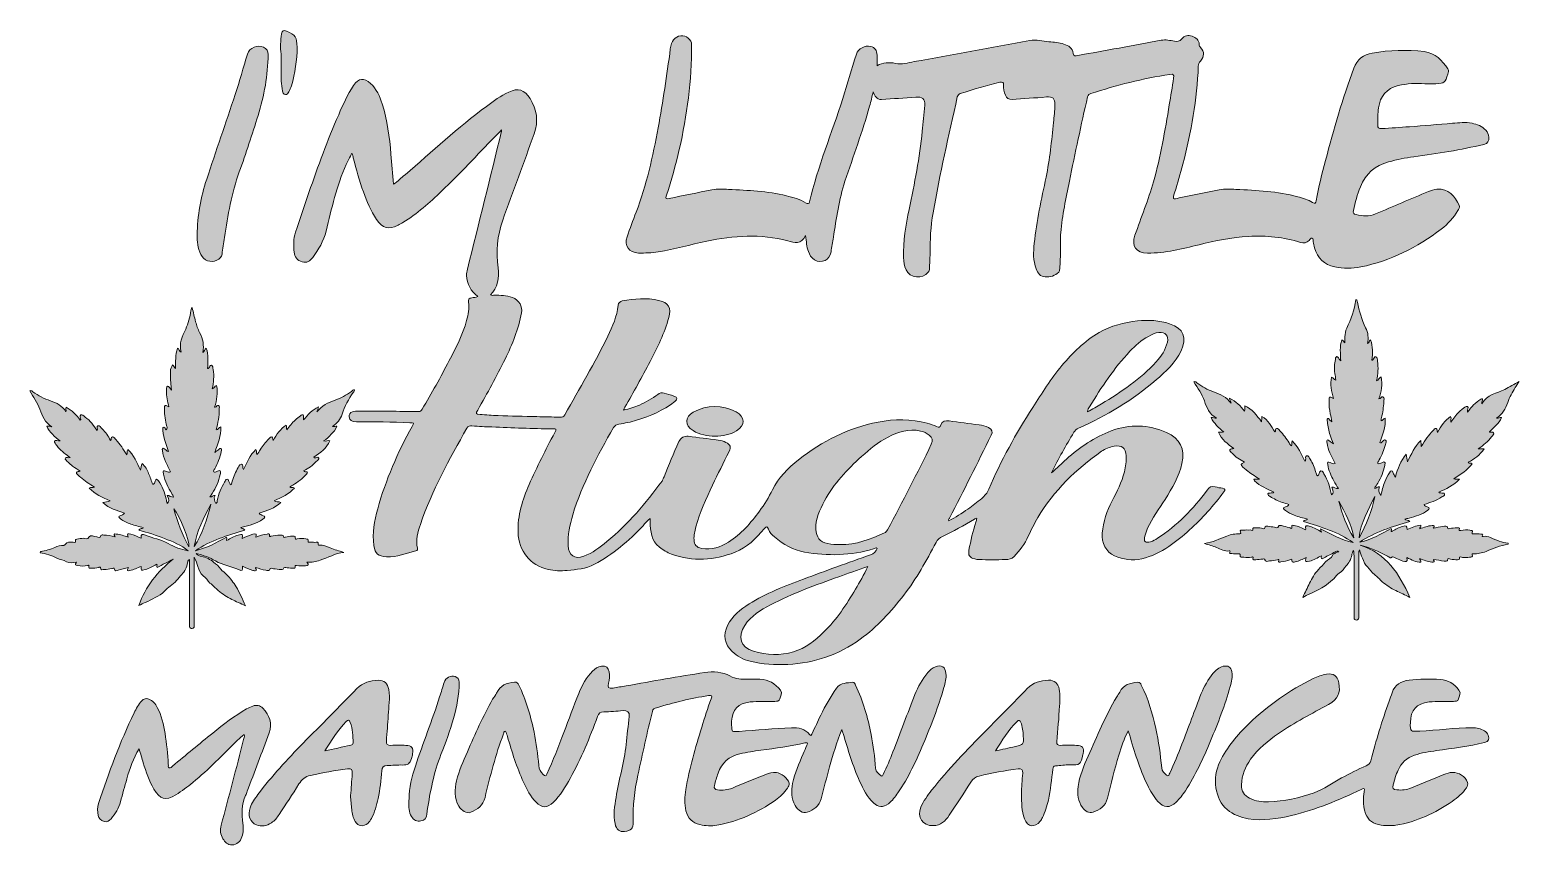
# Model space of a CAD drawing. Extents: x 417 to 1454, y -1330 to -762.
import ezdxf

# ---------------------------------------------------------------- set-up
doc = ezdxf.new("R2010")
doc.units = 0
doc.header["$MEASUREMENT"] = 0
doc.layers.add('katman 1', color=7, linetype='Continuous')

# ---------------------------------------------------------------- blocks, each defined once
blk = doc.blocks.new('block 2')
at = {"layer": 'katman 1', "true_color": 0x008b00}
h = blk.add_hatch(color=96, dxfattribs=at)
h.dxf.hatch_style = 2
edge = h.paths.add_edge_path()
edge.add_spline(control_points=[(592.1, -779.3), (591.2, -774.6), (591.7, -769.9), (592.4, -765.2), (592.7, -763), (593.5, -762.3), (595.7, -763.3), (602, -765.9), (603.1, -767.5), (603.1, -774.3), (603.3, -783.5), (601.6, -792.5), (599.2, -801.3), (598.8, -802.8), (598.1, -804.2), (597.4, -805.6), (596.9, -806.6), (596.2, -807.5), (595, -807.4), (593.6, -807.2), (593.1, -806.1), (592.9, -805), (592.6, -802.7), (592.2, -800.3), (592.1, -798), (592, -791.7), (592.1, -785.5), (592.1, -779.3)], knot_values=[0, 0, 0, 0, 1, 1, 1, 2, 2, 2, 3, 3, 3, 4, 4, 4, 5, 5, 5, 6, 6, 6, 7, 7, 7, 8, 8, 8, 9, 9, 9, 9], degree=3, periodic=1)
h = blk.add_hatch(color=96, dxfattribs=at)
h.dxf.hatch_style = 2
edge = h.paths.add_edge_path()
edge.add_spline(control_points=[(1004.2, -805.6), (1003.4, -808.9), (1002.7, -812.2), (1001.7, -815.5), (996.7, -833.2), (990.4, -850.4), (984.6, -867.8), (980.5, -880.5), (978.6, -893.7), (976.5, -906.7), (975.9, -910.1), (975.4, -913.5), (974.9, -916.9), (974.1, -922.6), (968.3, -925.4), (963.4, -922.4), (961.1, -921.1), (959.9, -919), (959.1, -916.7), (957.9, -913.3), (957.8, -909.8), (957.1, -905.5), (954, -912), (949.4, -910.6), (944.7, -909.3), (925.9, -904.1), (907.1, -905.6), (888.3, -909.5), (877, -911.9), (866, -915.1), (854.6, -916.9), (850, -917.6), (845.5, -917.8), (840.9, -917.7), (834.2, -917.5), (830.8, -912.8), (832.9, -906.4), (834.9, -900.7), (837, -895), (839.2, -889.3), (846.5, -870.3), (850.8, -850.5), (854.5, -830.5), (857.8, -812.3), (860.6, -794), (863, -775.6), (863.7, -770.1), (866, -767.1), (870.3, -766.5), (874.1, -765.9), (877.8, -769.1), (877.8, -772.9), (877.9, -797.6), (874.7, -821.8), (869.2, -845.7), (866.7, -856.5), (863.7, -867), (860.4, -877.5), (859.5, -880.2), (859.6, -880.3), (862.3, -879.7), (872.2, -877.7), (882.1, -875.7), (892, -873.7), (895.8, -872.9), (899.7, -873.2), (903.5, -873.4), (917, -874.1), (930.6, -874.6), (943.8, -877.8), (948.6, -879), (953.3, -880.3), (957.6, -882.9), (958.7, -883.5), (959.6, -883.7), (959.9, -882.1), (965.6, -857.5), (975.5, -834.2), (983.1, -810.1), (986.3, -799.9), (989.3, -789.6), (992.5, -779.4), (993.6, -775.5), (998.6, -772.8), (1002.5, -773.9), (1005.6, -774.8), (1006.9, -776.6), (1006.9, -779.9), (1006.9, -782.3), (1006.9, -784.7), (1006.9, -787.3), (1011, -785.1), (1015.3, -784.8), (1019.7, -785.7), (1024.1, -786.7), (1028.4, -785.2), (1032.7, -784.5), (1059.5, -779.6), (1086.4, -774.7), (1113.3, -769.7), (1117.8, -768.9), (1122.2, -770.2), (1126.6, -770.7), (1130.1, -771), (1133.6, -771.2), (1137, -772.3), (1140.3, -773.3), (1142.9, -775.1), (1143.5, -778.8), (1143.8, -780.9), (1145.3, -780.5), (1146.7, -780.2), (1156.3, -778.5), (1165.9, -776.7), (1175.4, -775), (1185.2, -773.2), (1195, -771.4), (1204.7, -769.6), (1207.8, -769), (1210.9, -769.8), (1213.9, -770.2), (1215.9, -770.6), (1217.5, -770.5), (1219, -768.7), (1220.9, -766.5), (1223.5, -765.8), (1226.2, -766.8), (1228.8, -767.8), (1231.2, -769.2), (1231.2, -772.6), (1231.1, -773.4), (1231.7, -774), (1232.2, -774.6), (1234.9, -778), (1234.9, -780.7), (1232.1, -784.1), (1231.2, -785.2), (1230.6, -786.2), (1230.6, -787.6), (1229.7, -810.8), (1225.7, -833.5), (1219.8, -855.9), (1218.1, -862.6), (1216, -869.1), (1214.1, -875.7), (1212.7, -880.4), (1212.6, -880.4), (1217.3, -879.4), (1226.6, -877.5), (1235.9, -875.6), (1245.2, -873.7), (1249, -872.9), (1252.9, -873.2), (1256.8, -873.4), (1271.2, -874.1), (1285.7, -874.7), (1299.8, -878.5), (1303.4, -879.5), (1307, -880.5), (1310.1, -882.5), (1311.9, -883.6), (1312.3, -883), (1312.6, -881.3), (1314.4, -871.9), (1316.6, -862.6), (1319.1, -853.3), (1325, -831.7), (1330.9, -810.1), (1338.9, -789.1), (1341.2, -782.9), (1345.4, -779.6), (1351.7, -778.5), (1363.7, -776.4), (1375.8, -776.1), (1387.9, -777.5), (1395.5, -778.4), (1400.3, -783.7), (1404.4, -789.6), (1405.3, -790.8), (1404.7, -791.9), (1404.3, -793.1), (1402.4, -799.3), (1402.4, -799.4), (1395.9, -799.9), (1393.4, -800.1), (1390.8, -800), (1388.3, -799.9), (1382, -799.4), (1375.8, -799.7), (1369.7, -801.2), (1361.8, -803), (1357.1, -808.6), (1356.1, -816.7), (1355.5, -820.6), (1355.6, -824.6), (1355.5, -828.5), (1355.4, -830.5), (1356.3, -831.2), (1358.2, -831.1), (1364.6, -830.7), (1371.1, -830.3), (1377.6, -829.8), (1387.6, -829.1), (1397.5, -828.2), (1407.5, -827.4), (1412.1, -827.1), (1416.6, -826.4), (1421.2, -827.4), (1424.7, -828.2), (1428.1, -829.4), (1430.7, -832.2), (1432, -833.6), (1432.8, -835.2), (1432.9, -837.1), (1433.1, -840), (1432.1, -841.4), (1429.4, -842.1), (1413.3, -845.9), (1397, -848.5), (1380.6, -850.7), (1374.7, -851.5), (1368.9, -852.7), (1363.1, -854.2), (1353.5, -856.7), (1347.1, -862.5), (1343.4, -871.7), (1341.3, -877), (1339.7, -882.5), (1338.6, -888.1), (1338.2, -889.9), (1338.8, -890.7), (1340.5, -891), (1345, -891.9), (1349.5, -892.4), (1354, -890.5), (1366.2, -885.2), (1378.5, -880.1), (1390.9, -874.9), (1392.7, -874.1), (1394.6, -873.4), (1396.7, -873.3), (1404.8, -872.7), (1409.3, -878.3), (1412.2, -884.5), (1412.8, -885.9), (1411.9, -887.1), (1411.3, -888.2), (1408.3, -893.2), (1404.4, -897.5), (1399.7, -901), (1382.9, -913.8), (1364.5, -923.1), (1343.7, -927.4), (1337.7, -928.6), (1331.6, -928.6), (1325.6, -927.3), (1318.2, -925.7), (1313.4, -921.4), (1311.5, -914), (1311.1, -912.7), (1310.9, -911.3), (1310.6, -909.9), (1310.4, -909), (1310.7, -907.7), (1309.7, -907.4), (1308.8, -907), (1308.3, -908.2), (1307.8, -908.9), (1306, -910.7), (1304.1, -911), (1301.8, -910.3), (1290, -906.7), (1277.9, -905.4), (1265.6, -906.1), (1253.9, -906.9), (1242.4, -909.1), (1231.1, -911.9), (1219.3, -914.8), (1207.6, -917.9), (1195.3, -917.7), (1187.1, -917.6), (1183.8, -913.1), (1186.5, -905.3), (1190.8, -892.9), (1195.8, -880.8), (1199.4, -868.1), (1204.3, -850.5), (1207.4, -832.5), (1210.4, -814.5), (1211.5, -808.4), (1212.4, -802.2), (1213.4, -796), (1213.8, -793.5), (1213.3, -793), (1210.7, -793.4), (1192, -796.1), (1173.7, -801), (1155.7, -806.7), (1154.5, -807.1), (1153.8, -807.6), (1153.5, -809), (1149, -828.5), (1144.8, -848.1), (1140.8, -867.7), (1138.4, -879.6), (1135.9, -891.4), (1134.8, -903.5), (1134.5, -907.4), (1134.6, -911.3), (1134.6, -915.1), (1134.6, -919.7), (1134.5, -924.3), (1134.1, -928.8), (1134, -929.6), (1134, -930.5), (1133.4, -931), (1130.7, -933.5), (1127.5, -934.6), (1124, -934.3), (1120.7, -934.1), (1118.7, -931.8), (1117.6, -928.8), (1115.5, -923), (1115.7, -917), (1116.4, -911), (1118, -895.5), (1121.4, -880.2), (1124.6, -864.9), (1127.2, -852.4), (1128.4, -839.6), (1129.8, -826.8), (1130.2, -822.7), (1130.6, -818.6), (1130.8, -814.5), (1130.9, -810), (1129.2, -808.8), (1124.8, -809.1), (1116.8, -809.8), (1108.8, -810.2), (1100.9, -810.8), (1098.6, -811), (1097.2, -809.8), (1096.3, -807.9), (1095.3, -805.6), (1094.9, -803.2), (1095, -800.7), (1095, -798.9), (1094.3, -798.4), (1092.5, -798.8), (1083.2, -801.1), (1074, -803.8), (1064.9, -806.7), (1063.7, -807.1), (1063.1, -807.8), (1062.8, -809.1), (1056.7, -835.9), (1050.7, -862.7), (1045.9, -889.8), (1044.2, -899.2), (1043.8, -908.6), (1043.8, -918.1), (1043.8, -921.6), (1043.5, -925.1), (1043.4, -928.6), (1043.4, -929.5), (1043.1, -930.4), (1042.6, -931.1), (1038.6, -936.2), (1029.7, -935.3), (1027.1, -929.4), (1025.9, -926.7), (1025.5, -923.9), (1025.4, -920.9), (1024.9, -909.5), (1027, -898.3), (1029.3, -887.3), (1033, -869.3), (1036.5, -851.3), (1038.4, -833), (1039, -827), (1039.6, -821), (1040.1, -814.9), (1040.4, -810.4), (1038.4, -808.8), (1033.9, -809.2), (1025.9, -809.8), (1018, -810.3), (1010, -810.8), (1006.5, -811), (1005.5, -808.3), (1004.2, -805.6)], knot_values=[0, 0, 0, 0, 1, 1, 1, 2, 2, 2, 3, 3, 3, 4, 4, 4, 5, 5, 5, 6, 6, 6, 7, 7, 7, 8, 8, 8, 9, 9, 9, 10, 10, 10, 11, 11, 11, 12, 12, 12, 13, 13, 13, 14, 14, 14, 15, 15, 15, 16, 16, 16, 17, 17, 17, 18, 18, 18, 19, 19, 19, 20, 20, 20, 21, 21, 21, 22, 22, 22, 23, 23, 23, 24, 24, 24, 25, 25, 25, 26, 26, 26, 27, 27, 27, 28, 28, 28, 29, 29, 29, 30, 30, 30, 31, 31, 31, 32, 32, 32, 33, 33, 33, 34, 34, 34, 35, 35, 35, 36, 36, 36, 37, 37, 37, 38, 38, 38, 39, 39, 39, 40, 40, 40, 41, 41, 41, 42, 42, 42, 43, 43, 43, 44, 44, 44, 45, 45, 45, 46, 46, 46, 47, 47, 47, 48, 48, 48, 49, 49, 49, 50, 50, 50, 51, 51, 51, 52, 52, 52, 53, 53, 53, 54, 54, 54, 55, 55, 55, 56, 56, 56, 57, 57, 57, 58, 58, 58, 59, 59, 59, 60, 60, 60, 61, 61, 61, 62, 62, 62, 63, 63, 63, 64, 64, 64, 65, 65, 65, 66, 66, 66, 67, 67, 67, 68, 68, 68, 69, 69, 69, 70, 70, 70, 71, 71, 71, 72, 72, 72, 73, 73, 73, 74, 74, 74, 75, 75, 75, 76, 76, 76, 77, 77, 77, 78, 78, 78, 79, 79, 79, 80, 80, 80, 81, 81, 81, 82, 82, 82, 83, 83, 83, 84, 84, 84, 85, 85, 85, 86, 86, 86, 87, 87, 87, 88, 88, 88, 89, 89, 89, 90, 90, 90, 91, 91, 91, 92, 92, 92, 93, 93, 93, 94, 94, 94, 95, 95, 95, 96, 96, 96, 97, 97, 97, 98, 98, 98, 99, 99, 99, 100, 100, 100, 101, 101, 101, 102, 102, 102, 103, 103, 103, 104, 104, 104, 105, 105, 105, 106, 106, 106, 107, 107, 107, 108, 108, 108, 109, 109, 109, 110, 110, 110, 111, 111, 111, 112, 112, 112, 113, 113, 113, 114, 114, 114, 115, 115, 115, 116, 116, 116, 117, 117, 117, 118, 118, 118, 119, 119, 119, 120, 120, 120, 121, 121, 121, 122, 122, 122, 123, 123, 123, 124, 124, 124, 125, 125, 125, 126, 126, 126, 127, 127, 127, 128, 128, 128, 129, 129, 129, 130, 130, 130, 130], degree=3, periodic=1)
h = blk.add_hatch(color=96, dxfattribs=at)
h.dxf.hatch_style = 2
edge = h.paths.add_edge_path()
edge.add_spline(control_points=[(533.5, -905.4), (533.8, -891.5), (536, -878.8), (540.2, -866.4), (546.7, -846.7), (553.5, -827.1), (560, -807.4), (563.1, -798.1), (565.8, -788.6), (568.6, -779.2), (569.9, -774.9), (575.7, -772.4), (579.8, -774.4), (581.9, -775.4), (583.1, -777), (583, -779.5), (582.8, -794.1), (580.3, -808.2), (576, -822), (571.8, -835.2), (567.6, -848.3), (562.9, -861.2), (557.5, -876.1), (555, -891.4), (552.6, -906.9), (551.9, -910.8), (551.4, -914.7), (550.9, -918.6), (550.4, -922.2), (545, -924.6), (540.8, -923.1), (538.6, -922.3), (537.1, -920.8), (536.1, -918.7), (533.8, -914.3), (533.6, -909.5), (533.5, -905.4)], knot_values=[0, 0, 0, 0, 1, 1, 1, 2, 2, 2, 3, 3, 3, 4, 4, 4, 5, 5, 5, 6, 6, 6, 7, 7, 7, 8, 8, 8, 9, 9, 9, 10, 10, 10, 11, 11, 11, 12, 12, 12, 12], degree=3, periodic=1)
h = blk.add_hatch(color=96, dxfattribs=at)
h.dxf.hatch_style = 2
edge = h.paths.add_edge_path()
edge.add_spline(control_points=[(1056.8, -1104.1), (1061.5, -1101.7), (1066, -1099), (1070.2, -1095.9), (1073.5, -1093.5), (1076.6, -1091), (1079.8, -1088.5), (1082, -1086.7), (1083.6, -1084.7), (1084.7, -1082.1), (1093.2, -1062.2), (1103.6, -1043.4), (1115.3, -1025.3), (1121.8, -1015.4), (1127.9, -1005.2), (1135.6, -996.1), (1143.2, -987.2), (1151.2, -978.9), (1161.5, -973.1), (1169.8, -968.4), (1178.8, -966), (1188.3, -965), (1195.9, -964.2), (1203.4, -964.5), (1210.6, -967), (1220.4, -970.2), (1223, -976.6), (1218.6, -985.8), (1214.6, -994.2), (1207.9, -1000.2), (1201.2, -1006), (1184.9, -1020), (1166.8, -1031), (1147.2, -1039.6), (1145.8, -1040.3), (1144.7, -1041.2), (1143.9, -1042.5), (1138.5, -1051.6), (1133.3, -1060.7), (1128.3, -1070.8), (1132.2, -1067.3), (1135.4, -1064.2), (1138.8, -1061.2), (1148.1, -1052.9), (1158.2, -1045.8), (1170, -1041.5), (1182.9, -1036.7), (1195.8, -1037), (1208.5, -1042.6), (1217.9, -1046.8), (1221.4, -1054), (1219.2, -1064.1), (1217.2, -1073.3), (1212.4, -1081.4), (1207.4, -1089.2), (1203.1, -1095.8), (1198.5, -1102.1), (1195.3, -1109.3), (1194.6, -1111.1), (1193.8, -1112.9), (1193.3, -1114.7), (1192.4, -1118.6), (1193.7, -1119.7), (1197.4, -1118.7), (1199.1, -1118.2), (1200.6, -1117.3), (1202.1, -1116.3), (1215.9, -1107.4), (1227.1, -1095.9), (1236.7, -1082.8), (1238.2, -1080.6), (1239.7, -1079.6), (1242.4, -1080.4), (1244, -1081), (1245.8, -1081.2), (1247.5, -1081.4), (1249.5, -1081.7), (1249.4, -1082.6), (1248.4, -1083.9), (1241.3, -1093.6), (1233.3, -1102.4), (1224.5, -1110.5), (1219.9, -1114.6), (1215.1, -1118.5), (1210.1, -1122), (1204.4, -1126.1), (1198.1, -1128.8), (1191.2, -1130.5), (1184.6, -1132.1), (1178.3, -1131), (1172.2, -1128.4), (1166.4, -1125.9), (1163.1, -1119.4), (1163.7, -1112.8), (1164.4, -1104.7), (1166.9, -1097.3), (1170.6, -1090.2), (1173.9, -1083.7), (1177.3, -1077.3), (1179.1, -1070.1), (1180, -1066.4), (1180.6, -1062.7), (1180.4, -1058.9), (1180, -1053.4), (1177.3, -1051.2), (1171.9, -1052.2), (1168.7, -1052.8), (1165.8, -1053.9), (1163.1, -1055.7), (1145.5, -1068.2), (1130.1, -1083), (1118.9, -1101.8), (1116.4, -1106), (1114.2, -1110.4), (1112.2, -1114.9), (1109.8, -1120.3), (1106.1, -1124.7), (1102.3, -1129), (1100.7, -1130.7), (1098.5, -1131.1), (1096.4, -1131.1), (1090.2, -1131.2), (1084, -1131.2), (1077.7, -1131.1), (1076.8, -1131.1), (1075.8, -1130.9), (1074.9, -1130.6), (1071.4, -1129.8), (1070.2, -1128), (1070.9, -1124.5), (1072.1, -1117.9), (1073.7, -1111.4), (1075.7, -1105), (1075.9, -1104.2), (1076.2, -1103.4), (1076.4, -1102.6), (1075.6, -1102), (1075.1, -1102.7), (1074.7, -1102.9), (1067.5, -1107.5), (1060.1, -1111.4), (1052.4, -1115), (1050.4, -1115.9), (1049.1, -1117.3), (1048, -1119.2), (1041.2, -1131.8), (1034.4, -1144.4), (1025.6, -1155.8), (1016.6, -1167.3), (1007.1, -1178.1), (995.1, -1186.6), (980.1, -1197.3), (963.4, -1203.2), (944.8, -1204.1), (935.9, -1204.5), (927.1, -1204), (918.5, -1201.8), (913.8, -1200.7), (909.6, -1198.5), (906.1, -1195.1), (900.7, -1189.9), (899.6, -1183.7), (902.9, -1176.9), (906.2, -1170.2), (911.7, -1165.8), (917.8, -1162), (929.7, -1154.6), (942.6, -1149.5), (955.6, -1144.7), (971.2, -1138.9), (986.8, -1133.3), (1002.4, -1127.7), (1004.7, -1126.9), (1006.2, -1125.6), (1006.9, -1123.3), (1006, -1122.6), (1005.2, -1123.3), (1004.4, -1123.6), (988.7, -1128.4), (972.6, -1128.7), (956.5, -1125.9), (948.5, -1124.5), (941.7, -1120.5), (935.5, -1115.3), (933.8, -1113.9), (932.1, -1112.2), (931.4, -1110), (930.5, -1107.7), (929.9, -1107.8), (928.4, -1109.6), (922.6, -1116.3), (916.6, -1122.8), (908.1, -1126), (893.5, -1131.6), (878.7, -1132.7), (863.8, -1127.3), (860.7, -1126.2), (858, -1124.3), (855.4, -1122.4), (849.5, -1117.9), (849.3, -1111.3), (848.9, -1104.8), (848.8, -1104.2), (848.9, -1103.5), (849, -1102.6), (846.9, -1104.1), (845.5, -1105.9), (844, -1107.5), (834.2, -1118.4), (822.9, -1127.4), (810.1, -1134.4), (804.2, -1137.6), (797.7, -1138), (791.2, -1138.6), (786.7, -1139), (782.3, -1139), (777.9, -1138), (765.5, -1135.1), (757.3, -1124.9), (757, -1112.2), (756.6, -1100.4), (760.1, -1089.5), (764.7, -1078.9), (770.1, -1066.6), (776.2, -1054.6), (782.5, -1042.7), (784, -1040.1), (783.9, -1040), (781, -1040), (766.9, -1040.2), (752.9, -1039.2), (738.8, -1038.8), (734.2, -1038.7), (729.6, -1038.3), (724.9, -1038), (723.4, -1037.8), (722.2, -1038.1), (721.4, -1039.6), (709.1, -1061.2), (697, -1082.9), (689, -1106.6), (687.1, -1111.9), (685.5, -1117.4), (687, -1123.1), (687.2, -1124), (686.8, -1124.7), (685.9, -1124.9), (679.1, -1126.6), (672.7, -1129.6), (665.4, -1129.2), (659.7, -1128.8), (657.4, -1127), (656.6, -1121.4), (655.4, -1112.7), (657, -1104.1), (659.3, -1095.7), (664.9, -1075.6), (673.1, -1056.6), (683.2, -1038.4), (684.7, -1035.9), (684.6, -1035.9), (681.7, -1035.8), (669.3, -1035.2), (656.9, -1035.2), (644.5, -1035.1), (640.9, -1035.1), (639.8, -1034.3), (639.5, -1031.8), (639.2, -1030), (639.9, -1028.8), (641.7, -1028.2), (643.1, -1027.8), (644.5, -1027.8), (645.9, -1027.8), (659.9, -1027.8), (673.8, -1027.9), (687.8, -1028), (689.1, -1028), (689.7, -1027.5), (690.2, -1026.5), (696.8, -1015.3), (703.1, -1004.1), (709, -992.6), (713.8, -983.6), (718.5, -974.5), (721.2, -964.6), (722.3, -960.5), (723.3, -956.3), (722.4, -951.9), (722, -950), (723.1, -949.2), (724.8, -948.8), (726.1, -948.5), (727.6, -948.9), (728.9, -947.9), (724.2, -944.2), (721.4, -939.4), (721.1, -933.3), (721.1, -931.8), (721.4, -930.4), (721.8, -928.9), (729.7, -896.9), (737.6, -865), (745.5, -833), (745.6, -832.8), (745.5, -832.7), (745.5, -832), (743.8, -833.8), (742.2, -835.3), (740.8, -836.8), (728.5, -849.5), (716.5, -862.5), (703.7, -874.7), (695.4, -882.7), (686.7, -890.4), (676.8, -896.5), (675.7, -897.1), (674.6, -897.7), (673.5, -898.3), (666.6, -901.7), (662.9, -900.7), (658.4, -894.4), (654.3, -888.5), (651.8, -881.8), (649.3, -875.2), (646.5, -867.4), (644.3, -859.4), (642.3, -851.4), (642, -850.6), (641.8, -849.8), (641.3, -848.1), (639.8, -851.2), (638.6, -853.6), (637.4, -856.1), (630.7, -870.9), (627.2, -886.8), (623.3, -902.4), (621.6, -909.4), (618.2, -915.2), (614, -920.8), (612.1, -923.4), (610, -924.9), (606.6, -923.8), (603.3, -922.8), (601.4, -920.4), (601.1, -917.1), (600.7, -912.5), (600.5, -907.9), (602.1, -903.3), (605.3, -894.1), (608.2, -884.8), (611.4, -875.6), (617.7, -857.3), (624.3, -839.2), (632.1, -821.4), (635.1, -814.4), (638.2, -807.4), (642.5, -801), (645.9, -795.9), (649.6, -795.5), (654.3, -799.7), (658.6, -803.5), (660.7, -808.6), (662.4, -813.9), (666, -825.3), (667.5, -837.1), (668.5, -848.9), (669.1, -855.7), (669.7, -862.5), (670.3, -869.8), (673.4, -867.8), (675.7, -865.3), (678.3, -863.2), (697.1, -847.2), (715.1, -830.3), (735, -815.6), (739.9, -811.9), (744.9, -808.3), (750.5, -805.7), (756.9, -802.6), (761.5, -804), (765.3, -810.1), (770, -817.8), (771.4, -825.8), (768.2, -834.7), (761, -854.8), (753.5, -874.8), (746.3, -894.9), (742.4, -905.8), (741.8, -916.7), (743.1, -928), (743.8, -934.5), (742.9, -942.2), (737.8, -946.7), (738.6, -947.4), (739.6, -947.1), (740.5, -947.1), (744.7, -947), (748.9, -947.2), (753, -948.6), (758, -950.4), (760.1, -955), (759.4, -959.3), (757.3, -970.7), (753, -981.2), (748, -991.5), (742.1, -1003.6), (735.6, -1015.4), (728.9, -1027), (727.4, -1029.7), (727.4, -1029.7), (730.5, -1030), (734.7, -1030.4), (738.9, -1030.7), (743.1, -1030.9), (752.1, -1031.2), (761, -1031.3), (770, -1031.6), (775.4, -1031.7), (780.9, -1031.8), (786.3, -1032), (787.7, -1032), (788.8, -1031.7), (789.6, -1030.3), (799.7, -1012.1), (810.4, -994.2), (819.5, -975.5), (822.8, -968.7), (825.9, -961.8), (826.6, -954.1), (826.8, -952.4), (828, -951.4), (829.5, -951.1), (837.9, -949.5), (846.4, -948.7), (854.9, -950.7), (861.8, -952.2), (863.8, -955.9), (861.9, -962.7), (859, -973.5), (854.1, -983.4), (848.9, -993.2), (843.2, -1003.9), (837.5, -1014.6), (831.3, -1025), (831, -1025.5), (830.9, -1026.1), (830.5, -1027), (834.6, -1026.3), (838.1, -1024.9), (841.5, -1023.5), (846, -1021.5), (850.4, -1019.2), (854.3, -1016.1), (855.6, -1015), (857, -1014.7), (858.7, -1015.2), (860.9, -1015.9), (863.2, -1016.5), (865.5, -1017.3), (868.1, -1018.2), (868.3, -1019.4), (866.1, -1021.1), (858.1, -1027.3), (849.1, -1031.3), (839.5, -1034.1), (835.5, -1035.3), (831.3, -1036.2), (827.2, -1036.9), (825.7, -1037.2), (824.4, -1037.6), (823.5, -1039.1), (812.4, -1058.6), (801.7, -1078.3), (795.1, -1099.9), (792.9, -1106.9), (791.5, -1114), (791.9, -1121.4), (792.2, -1128.2), (796.3, -1131.1), (802.7, -1128.8), (808.8, -1126.6), (813.9, -1122.6), (818.9, -1118.5), (833.7, -1106.4), (845.9, -1091.8), (857.2, -1076.4), (857.9, -1075.5), (858.2, -1074.5), (858.6, -1073.5), (861.9, -1065.3), (865.2, -1057.1), (869, -1049), (870.4, -1046.2), (872.4, -1044.9), (875.5, -1045.3), (882.4, -1046.1), (889.3, -1047), (896.2, -1047.9), (898.1, -1048.2), (900, -1048.7), (901.7, -1049.5), (904.9, -1051.1), (905.4, -1052.7), (903.9, -1055.9), (900, -1063.7), (896.1, -1071.5), (892.4, -1079.3), (887.9, -1088.8), (883.5, -1098.3), (880.8, -1108.4), (880, -1111.3), (879.3, -1114.2), (879.5, -1117.2), (879.6, -1120.9), (881.2, -1122.6), (884.8, -1123.3), (891.8, -1124.6), (897.8, -1122.4), (903.6, -1118.9), (912.4, -1113.4), (919, -1105.6), (925, -1097.4), (928.5, -1092.7), (931.5, -1087.7), (934.1, -1082.5), (938.3, -1074.1), (944.9, -1067.4), (952.3, -1061.6), (968.8, -1048.7), (987.1, -1039.4), (1007.7, -1035.4), (1019.1, -1033.2), (1030.6, -1033.1), (1041.9, -1036.2), (1044.1, -1036.8), (1046.3, -1037.6), (1048.4, -1038.5), (1049.9, -1039.3), (1050.8, -1039), (1051.4, -1037.4), (1052.4, -1034.7), (1054.3, -1034.1), (1057.1, -1034.5), (1064, -1035.6), (1071, -1036.4), (1077.9, -1037.3), (1080.2, -1037.6), (1082.4, -1038.2), (1084.5, -1039.2), (1087.1, -1040.5), (1087.7, -1042), (1086.4, -1044.5), (1076.9, -1063.8), (1067.3, -1083.1), (1057.3, -1102.2), (1057, -1102.7), (1056.4, -1103.1), (1056.8, -1104.1)], knot_values=[0, 0, 0, 0, 1, 1, 1, 2, 2, 2, 3, 3, 3, 4, 4, 4, 5, 5, 5, 6, 6, 6, 7, 7, 7, 8, 8, 8, 9, 9, 9, 10, 10, 10, 11, 11, 11, 12, 12, 12, 13, 13, 13, 14, 14, 14, 15, 15, 15, 16, 16, 16, 17, 17, 17, 18, 18, 18, 19, 19, 19, 20, 20, 20, 21, 21, 21, 22, 22, 22, 23, 23, 23, 24, 24, 24, 25, 25, 25, 26, 26, 26, 27, 27, 27, 28, 28, 28, 29, 29, 29, 30, 30, 30, 31, 31, 31, 32, 32, 32, 33, 33, 33, 34, 34, 34, 35, 35, 35, 36, 36, 36, 37, 37, 37, 38, 38, 38, 39, 39, 39, 40, 40, 40, 41, 41, 41, 42, 42, 42, 43, 43, 43, 44, 44, 44, 45, 45, 45, 46, 46, 46, 47, 47, 47, 48, 48, 48, 49, 49, 49, 50, 50, 50, 51, 51, 51, 52, 52, 52, 53, 53, 53, 54, 54, 54, 55, 55, 55, 56, 56, 56, 57, 57, 57, 58, 58, 58, 59, 59, 59, 60, 60, 60, 61, 61, 61, 62, 62, 62, 63, 63, 63, 64, 64, 64, 65, 65, 65, 66, 66, 66, 67, 67, 67, 68, 68, 68, 69, 69, 69, 70, 70, 70, 71, 71, 71, 72, 72, 72, 73, 73, 73, 74, 74, 74, 75, 75, 75, 76, 76, 76, 77, 77, 77, 78, 78, 78, 79, 79, 79, 80, 80, 80, 81, 81, 81, 82, 82, 82, 83, 83, 83, 84, 84, 84, 85, 85, 85, 86, 86, 86, 87, 87, 87, 88, 88, 88, 89, 89, 89, 90, 90, 90, 91, 91, 91, 92, 92, 92, 93, 93, 93, 94, 94, 94, 95, 95, 95, 96, 96, 96, 97, 97, 97, 98, 98, 98, 99, 99, 99, 100, 100, 100, 101, 101, 101, 102, 102, 102, 103, 103, 103, 104, 104, 104, 105, 105, 105, 106, 106, 106, 107, 107, 107, 108, 108, 108, 109, 109, 109, 110, 110, 110, 111, 111, 111, 112, 112, 112, 113, 113, 113, 114, 114, 114, 115, 115, 115, 116, 116, 116, 117, 117, 117, 118, 118, 118, 119, 119, 119, 120, 120, 120, 121, 121, 121, 122, 122, 122, 123, 123, 123, 124, 124, 124, 125, 125, 125, 126, 126, 126, 127, 127, 127, 128, 128, 128, 129, 129, 129, 130, 130, 130, 131, 131, 131, 132, 132, 132, 133, 133, 133, 134, 134, 134, 135, 135, 135, 136, 136, 136, 137, 137, 137, 138, 138, 138, 139, 139, 139, 140, 140, 140, 141, 141, 141, 142, 142, 142, 143, 143, 143, 144, 144, 144, 145, 145, 145, 146, 146, 146, 147, 147, 147, 148, 148, 148, 149, 149, 149, 150, 150, 150, 151, 151, 151, 152, 152, 152, 153, 153, 153, 154, 154, 154, 155, 155, 155, 156, 156, 156, 157, 157, 157, 158, 158, 158, 159, 159, 159, 160, 160, 160, 161, 161, 161, 162, 162, 162, 163, 163, 163, 164, 164, 164, 165, 165, 165, 166, 166, 166, 167, 167, 167, 168, 168, 168, 169, 169, 169, 170, 170, 170, 171, 171, 171, 172, 172, 172, 173, 173, 173, 174, 174, 174, 175, 175, 175, 176, 176, 176, 177, 177, 177, 178, 178, 178, 179, 179, 179, 180, 180, 180, 181, 181, 181, 182, 182, 182, 183, 183, 183, 184, 184, 184, 185, 185, 185, 186, 186, 186, 186], degree=3, periodic=1)
edge = h.paths.add_edge_path()
edge.add_spline(control_points=[(981.2, -1120.7), (992.2, -1120.8), (1002.2, -1117), (1012, -1112.5), (1013, -1112.1), (1013.7, -1111.3), (1014.2, -1110.4), (1024.9, -1090.8), (1034.9, -1070.8), (1044.7, -1050.8), (1046, -1048.3), (1045.5, -1046.3), (1043.3, -1044.5), (1041.5, -1043), (1039.4, -1042.1), (1037.2, -1041.6), (1029.1, -1039.8), (1021.7, -1042.1), (1014.6, -1045.8), (1007.8, -1049.4), (1001.8, -1054.2), (996.2, -1059.3), (986.1, -1068.4), (976.7, -1078.2), (970.3, -1090.3), (967.1, -1096.5), (963.9, -1102.7), (964.3, -1110), (964.6, -1115.6), (967.1, -1118.7), (972.6, -1120), (975.4, -1120.7), (978.3, -1120.7), (981.2, -1120.7)], knot_values=[0, 0, 0, 0, 1, 1, 1, 2, 2, 2, 3, 3, 3, 4, 4, 4, 5, 5, 5, 6, 6, 6, 7, 7, 7, 8, 8, 8, 9, 9, 9, 10, 10, 10, 11, 11, 11, 11], degree=3, periodic=1)
edge = h.paths.add_edge_path()
edge.add_spline(control_points=[(1000.5, -1136), (993.3, -1138.5), (986.8, -1140.6), (980.4, -1143), (964.2, -1148.9), (948, -1154.6), (932.7, -1162.6), (925.8, -1166.2), (919.2, -1170.3), (914.8, -1176.9), (909.5, -1184.9), (911.8, -1192.1), (920.9, -1194.9), (930.1, -1197.7), (939.4, -1198.1), (948.7, -1195.3), (957.1, -1192.8), (963.7, -1187.5), (969.9, -1181.5), (978.8, -1172.8), (985.6, -1162.4), (991.9, -1151.7), (994.8, -1146.8), (997.7, -1141.8), (1000.5, -1136)], knot_values=[0, 0, 0, 0, 1, 1, 1, 2, 2, 2, 3, 3, 3, 4, 4, 4, 5, 5, 5, 6, 6, 6, 7, 7, 7, 8, 8, 8, 8], degree=3, periodic=1)
edge = h.paths.add_edge_path()
edge.add_spline(control_points=[(1153.5, -1028.3), (1156.9, -1026.3), (1160.1, -1024.6), (1163.1, -1022.7), (1176.9, -1014.4), (1190.2, -1005.5), (1201.2, -993.5), (1204.8, -989.5), (1207.8, -985), (1209.1, -979.7), (1210, -975.4), (1207.6, -972.6), (1203.2, -973), (1200.5, -973.3), (1198.1, -974.4), (1195.8, -975.7), (1191, -978.5), (1186.7, -982), (1183, -986.1), (1172, -997.8), (1163.1, -1011.1), (1154.9, -1024.8), (1154.3, -1025.7), (1153.4, -1026.5), (1153.5, -1028.3)], knot_values=[0, 0, 0, 0, 1, 1, 1, 2, 2, 2, 3, 3, 3, 4, 4, 4, 5, 5, 5, 6, 6, 6, 7, 7, 7, 8, 8, 8, 8], degree=3, periodic=1)
h = blk.add_hatch(color=96, dxfattribs=at)
h.dxf.hatch_style = 2
edge = h.paths.add_edge_path()
edge.add_spline(control_points=[(1253.4, -1022.3), (1253.1, -1021.3), (1252.8, -1020.3), (1252.3, -1018.7), (1256.9, -1021), (1259.9, -1024.2), (1262.7, -1027.8), (1263.5, -1026.6), (1262.6, -1025.6), (1263, -1024.1), (1268.2, -1026.4), (1271.2, -1030.7), (1274.6, -1035.1), (1274.7, -1033.8), (1274.7, -1032.8), (1274.8, -1031.4), (1279.2, -1034.2), (1281.6, -1038.1), (1283.8, -1042.2), (1284.8, -1041.6), (1283.8, -1040), (1285, -1039.8), (1286.1, -1039.6), (1286.6, -1040.8), (1287.3, -1041.4), (1289.9, -1043.9), (1291.9, -1046.9), (1293.9, -1049.9), (1294.3, -1050.6), (1294.4, -1051.6), (1295.4, -1051.9), (1296.2, -1050.9), (1295.2, -1049.8), (1295.9, -1048.5), (1300.2, -1052.4), (1302.3, -1057.6), (1304.8, -1062.7), (1305.1, -1062.1), (1305.2, -1061.9), (1305.3, -1061.7), (1305.5, -1060.7), (1304.9, -1059.1), (1306, -1058.9), (1307.4, -1058.5), (1307.8, -1060.3), (1308.4, -1061.2), (1310.2, -1064.1), (1311.5, -1067.1), (1312.4, -1070.4), (1312.7, -1071.2), (1312.7, -1072.3), (1313.5, -1072.9), (1314.2, -1072.7), (1314.2, -1072.1), (1314.5, -1071.7), (1315.1, -1071), (1314.9, -1069.5), (1315.9, -1069.4), (1317.2, -1069.2), (1317.5, -1070.6), (1318, -1071.5), (1321, -1075.9), (1322.2, -1080.9), (1323.4, -1086), (1324.9, -1084.4), (1324.9, -1084.4), (1323.5, -1080.6), (1325.2, -1080.3), (1326.2, -1082.2), (1328.2, -1081.7), (1325.8, -1078.2), (1323.7, -1074.6), (1322.3, -1070.8), (1321.5, -1068.9), (1321, -1067), (1320.7, -1065), (1320.4, -1063.4), (1320.8, -1062.8), (1322.5, -1063.5), (1323.5, -1064), (1324.4, -1064.7), (1325.9, -1064.3), (1324.6, -1061.8), (1323.3, -1059.3), (1322.2, -1056.8), (1321.2, -1054.6), (1320.6, -1052.3), (1320.2, -1050), (1320, -1049.3), (1319.8, -1048.4), (1320.3, -1048), (1321.1, -1047.4), (1321.5, -1048.4), (1322.1, -1048.7), (1322.7, -1049.1), (1323.4, -1049.6), (1324.6, -1050.5), (1323.7, -1048.1), (1323, -1046.3), (1322.4, -1044.4), (1321.4, -1041.4), (1320.6, -1038.4), (1320.5, -1035.2), (1320.4, -1034.4), (1319.8, -1033.4), (1320.8, -1033), (1321.6, -1032.7), (1321.8, -1033.8), (1322.3, -1034.2), (1322.6, -1034.4), (1322.8, -1034.6), (1323.6, -1035.1), (1323.2, -1033), (1322.9, -1031.3), (1322.5, -1029.7), (1321.8, -1026.7), (1321.5, -1023.6), (1321.6, -1020.5), (1321.6, -1017.4), (1321.6, -1017.4), (1324.6, -1019), (1323.6, -1014), (1322, -1009.2), (1323.4, -1004.2), (1324.8, -1004.3), (1324.8, -1005.9), (1326.3, -1006.1), (1326.1, -1004.5), (1325.9, -1003), (1325.7, -1001.5), (1325.1, -998.2), (1325.4, -995), (1326, -991.8), (1326.1, -991.1), (1326.1, -990), (1327, -989.8), (1327.8, -989.7), (1327.9, -990.7), (1328.4, -991.2), (1328.7, -991.6), (1329.1, -992), (1329.7, -992.7), (1329.6, -987.6), (1328.9, -982.8), (1330.5, -978.2), (1331.8, -978.4), (1331.6, -979.7), (1332.7, -980.3), (1332.7, -978.7), (1332.7, -977.4), (1332.7, -976), (1332.7, -973.9), (1333, -971.9), (1333.9, -970.1), (1337, -963.7), (1339.4, -957.2), (1340.2, -950.1), (1341.4, -950.4), (1341.2, -951.3), (1341.4, -952), (1342.6, -958.2), (1344.3, -964.1), (1347.1, -969.7), (1348.9, -973.1), (1349.2, -976.8), (1348.3, -980.7), (1349.6, -980.3), (1349.3, -978.8), (1350.5, -978.2), (1352.3, -982.8), (1352, -987.5), (1351.4, -992.3), (1351.8, -992.2), (1352, -992.2), (1352.1, -992.1), (1352.9, -991.4), (1353.1, -989.7), (1354.2, -989.9), (1355.4, -990.2), (1355.2, -991.8), (1355.4, -992.9), (1356, -997.4), (1355.7, -1002), (1354.7, -1006.6), (1356.3, -1006.2), (1356.3, -1004.5), (1357.8, -1004), (1358.9, -1009.2), (1358, -1014.2), (1356.3, -1019.2), (1357.6, -1019.1), (1358.1, -1017.2), (1359.1, -1017.8), (1360.4, -1018.5), (1359.8, -1020), (1359.7, -1021.2), (1359.6, -1025), (1359, -1028.7), (1358.1, -1032.4), (1358, -1033.1), (1357.6, -1033.7), (1357.9, -1034.5), (1359.2, -1034.6), (1359.3, -1032.9), (1360.7, -1032.6), (1361.2, -1038.8), (1358.7, -1044.2), (1356.9, -1049.7), (1357.7, -1050.1), (1358, -1049.5), (1358.4, -1049.3), (1359.3, -1048.8), (1359.8, -1047.2), (1360.9, -1047.9), (1361.8, -1048.5), (1361, -1049.9), (1360.8, -1050.9), (1360, -1054.7), (1358.5, -1058.2), (1356.6, -1061.7), (1356.2, -1062.5), (1355.5, -1063.2), (1355.6, -1064.3), (1356.7, -1064.7), (1357.5, -1064), (1358.4, -1063.7), (1359, -1063.5), (1359.6, -1062.8), (1360.3, -1063.2), (1361.1, -1063.8), (1360.5, -1064.7), (1360.4, -1065.5), (1359.6, -1069.9), (1357.8, -1074), (1355.5, -1077.9), (1354.7, -1079.1), (1354, -1080.2), (1353.2, -1081.5), (1354.7, -1081.8), (1355.3, -1080.2), (1356.7, -1080.5), (1355.8, -1082.5), (1356.2, -1084.4), (1357.7, -1086.5), (1358.5, -1083.1), (1359.2, -1079.9), (1360.4, -1076.9), (1361.3, -1074.7), (1362.4, -1072.6), (1363.7, -1070.6), (1364.7, -1069), (1365.6, -1068.6), (1366.3, -1070.9), (1366.6, -1071.6), (1367, -1072.3), (1367.8, -1073.7), (1369.5, -1067.8), (1371.3, -1062.6), (1375.3, -1057.8), (1375.7, -1059.8), (1375.9, -1061.2), (1376.3, -1063.1), (1378.8, -1057.7), (1381.1, -1052.6), (1385.5, -1048.2), (1385.6, -1049.8), (1385.7, -1050.8), (1385.8, -1052.3), (1387.3, -1050.1), (1388.5, -1048.2), (1389.8, -1046.4), (1391.1, -1044.6), (1392.5, -1042.9), (1394, -1041.3), (1394.6, -1040.6), (1395.2, -1039.5), (1396.2, -1039.9), (1397.2, -1040.2), (1396.5, -1041.5), (1397.2, -1042.6), (1399.4, -1038.2), (1402.1, -1034.3), (1406.2, -1031.5), (1407, -1033), (1406, -1034.1), (1406.5, -1035.4), (1408.4, -1033), (1409.9, -1030.3), (1412.2, -1028.3), (1412.9, -1027.7), (1413.5, -1026.9), (1414.3, -1026.4), (1415.4, -1025.6), (1416.7, -1024), (1417.9, -1024.5), (1419.2, -1025.1), (1417.7, -1026.8), (1418.1, -1028.4), (1420.7, -1024.7), (1423.6, -1021.8), (1427.2, -1019.5), (1427.6, -1019.3), (1427.9, -1019), (1428.5, -1019.3), (1428.8, -1020.3), (1427.8, -1021.1), (1428, -1022.6), (1431.7, -1016.3), (1438.3, -1015.3), (1443.9, -1012.7), (1447.3, -1011.1), (1450.5, -1009), (1454, -1007.1), (1453.1, -1008.5), (1452.1, -1010), (1451.2, -1011.4), (1449.2, -1014.7), (1447.2, -1018), (1446, -1021.7), (1444.5, -1026.1), (1442.5, -1030), (1438.3, -1032.6), (1439.7, -1033), (1440.4, -1031.8), (1441.7, -1032.2), (1439.8, -1036.4), (1436.4, -1039.1), (1433.2, -1042.1), (1433.3, -1042.3), (1433.4, -1042.3), (1433.4, -1042.4), (1434.3, -1042.9), (1435.8, -1041.6), (1436.2, -1042.8), (1436.7, -1043.8), (1435.5, -1044.8), (1434.8, -1045.7), (1432.4, -1048.9), (1429.2, -1051.4), (1425.5, -1054.1), (1427, -1054.1), (1427.9, -1054.1), (1429.5, -1054.1), (1426.5, -1058.5), (1422.6, -1061), (1418.5, -1063.4), (1419.2, -1064.4), (1420.3, -1063.7), (1421.3, -1064.4), (1417.9, -1069), (1413.1, -1071.7), (1408.4, -1074.8), (1409.6, -1075.5), (1410.8, -1074.9), (1412.4, -1075.2), (1408.2, -1079.6), (1403.1, -1081.9), (1398, -1084.2), (1398.5, -1084.9), (1399.1, -1084.6), (1399.5, -1084.7), (1400.4, -1084.9), (1401.8, -1084.4), (1402, -1085.5), (1402.2, -1086.6), (1400.9, -1087), (1400.1, -1087.5), (1396.3, -1090), (1392.1, -1091.4), (1387.8, -1092.7), (1388.1, -1094), (1389.2, -1094.2), (1390, -1094.4), (1391.9, -1095.1), (1391.8, -1095.7), (1390.3, -1096.8), (1386.4, -1099.6), (1381.9, -1101.1), (1377.3, -1102.2), (1376.3, -1102.5), (1375.4, -1102.6), (1374.4, -1102.9), (1375.2, -1104), (1376.7, -1103.3), (1377.8, -1104.5), (1365.6, -1108.2), (1353.6, -1111.8), (1343, -1119), (1351, -1117.2), (1357.9, -1113.2), (1364.9, -1109.4), (1365.7, -1110.2), (1364.6, -1110.8), (1364.9, -1111.5), (1365.1, -1111.5), (1365.4, -1111.5), (1365.6, -1111.4), (1367.9, -1110), (1370.2, -1108.8), (1372.7, -1108.1), (1375.7, -1107.2), (1375.8, -1107.3), (1376.1, -1110.2), (1379.2, -1109), (1382, -1107.2), (1385.4, -1107.2), (1386.2, -1108.4), (1384.6, -1108.7), (1384.8, -1109.7), (1387.6, -1108.7), (1390.4, -1107.6), (1393.4, -1107.4), (1394.9, -1107.3), (1395.5, -1107.6), (1394, -1109.2), (1396.5, -1108.8), (1398.7, -1108.3), (1400.9, -1108.1), (1402.1, -1108.1), (1403.9, -1106.8), (1404.3, -1109.5), (1404.3, -1110.1), (1405.2, -1109.5), (1405.6, -1109.5), (1407.3, -1109.3), (1408.9, -1109), (1410.6, -1109), (1411.3, -1109), (1413, -1108.3), (1412.3, -1110.5), (1412, -1111.2), (1413, -1110.9), (1413.4, -1110.8), (1415.5, -1110.4), (1417.6, -1110.3), (1419.7, -1110.7), (1420.3, -1110.9), (1422.2, -1110.4), (1421.3, -1112.5), (1420.9, -1113.3), (1421.9, -1113.1), (1422.3, -1113.1), (1423.9, -1113.2), (1425.6, -1113.1), (1427.3, -1113.3), (1427.8, -1113.3), (1429.4, -1113.1), (1428.3, -1114.7), (1428.2, -1114.9), (1428.3, -1115.1), (1429, -1115), (1430.7, -1114.7), (1432.4, -1115.1), (1433.9, -1115.8), (1437.9, -1117.5), (1442, -1119.2), (1446.4, -1119.7), (1446.3, -1120), (1446.3, -1120.3), (1446.3, -1120.3), (1441, -1121.3), (1435.8, -1123.3), (1430.9, -1125.4), (1427.9, -1126.7), (1425, -1127.1), (1421.9, -1127.1), (1421.5, -1127.1), (1421, -1127.2), (1421.2, -1127.6), (1422.2, -1129.7), (1420.3, -1129.3), (1419.5, -1129.5), (1417.9, -1129.7), (1416.2, -1129.5), (1414.5, -1129.6), (1413.7, -1129.6), (1412, -1128.2), (1412.5, -1130.7), (1412.6, -1131.1), (1411.7, -1131.2), (1411.1, -1131.2), (1409.4, -1131.3), (1407.8, -1131.1), (1406.2, -1130.8), (1405.4, -1130.6), (1404.2, -1129.7), (1404.1, -1131.7), (1404.1, -1132.4), (1402.6, -1132.2), (1401.7, -1132.1), (1399.3, -1131.8), (1396.9, -1131.4), (1394.4, -1131), (1394, -1131.7), (1395.2, -1131.9), (1394.9, -1132.4), (1394.5, -1133.1), (1393.7, -1132.8), (1393.2, -1132.8), (1390.3, -1132.4), (1387.5, -1131.6), (1384.8, -1130.4), (1384.6, -1131.5), (1385.9, -1131.7), (1385.6, -1132.8), (1382.1, -1133.2), (1379.2, -1131.1), (1375.7, -1129.7), (1376.7, -1133.4), (1374.7, -1132.7), (1373, -1132.2), (1371.5, -1131.7), (1370.1, -1130.9), (1368.6, -1130.4), (1367.3, -1130.1), (1366.3, -1128), (1364.6, -1129.8), (1364.4, -1130), (1363.1, -1129.2), (1362.3, -1128.8), (1356.3, -1125.5), (1350.1, -1122.6), (1343.2, -1121.1), (1361.4, -1126.7), (1370.5, -1140.9), (1377.9, -1157.4), (1374.4, -1155.7), (1371.3, -1154.2), (1368.2, -1152.7), (1364.7, -1151.1), (1361.5, -1149), (1358.7, -1146.5), (1356.8, -1144.8), (1355.1, -1143), (1353.2, -1141.5), (1351.3, -1139.9), (1350.3, -1137.7), (1348.3, -1136.2), (1346.5, -1135), (1345.8, -1132.2), (1344.8, -1130), (1344, -1128.3), (1343.6, -1126.5), (1342.8, -1124.3), (1342.1, -1125.6), (1342.3, -1126.5), (1342.3, -1127.4), (1342.3, -1141.1), (1342.3, -1154.8), (1342.3, -1168.5), (1342.3, -1169.2), (1342.3, -1169.9), (1342.3, -1170.6), (1342.2, -1171.8), (1342.3, -1173.3), (1340.5, -1173.2), (1338.8, -1173.1), (1339, -1171.7), (1339, -1170.6), (1339, -1157), (1339, -1143.4), (1339, -1129.7), (1339, -1128.1), (1339, -1126.5), (1338.6, -1124.7), (1338.2, -1125.9), (1337.5, -1126.9), (1337.4, -1128.1), (1337, -1131), (1335.2, -1133.6), (1333.5, -1135.5), (1332, -1137.1), (1331, -1139.4), (1328.6, -1140.5), (1327.2, -1141.2), (1326.3, -1143.1), (1324.9, -1144.4), (1319.8, -1149.3), (1313.8, -1152.6), (1307.4, -1155.3), (1306.2, -1155.8), (1305.1, -1156.5), (1303.3, -1157.4), (1305, -1153.8), (1306.5, -1150.7), (1308, -1147.6), (1309.6, -1144.1), (1311.7, -1140.8), (1314.3, -1138), (1315.9, -1136.2), (1317.6, -1134.5), (1319.1, -1132.7), (1320.7, -1131), (1323.3, -1130.2), (1324.3, -1127.8), (1324.5, -1127.2), (1325.5, -1126.8), (1326.2, -1126.5), (1326.9, -1126.1), (1327.6, -1125.9), (1328.4, -1125.6), (1327.3, -1124.6), (1326.6, -1125.4), (1325.9, -1125.7), (1323.3, -1127.1), (1320.8, -1128.5), (1318.2, -1129.8), (1317.6, -1130.1), (1316.9, -1130.8), (1316.3, -1130.3), (1316, -1130), (1316.3, -1129.1), (1316.3, -1128.4), (1313.5, -1129.8), (1311, -1131.5), (1308, -1132.2), (1305.1, -1132.9), (1304.9, -1132.8), (1305.7, -1129.7), (1303, -1130.7), (1300.7, -1132.2), (1298.1, -1132.6), (1297.2, -1132.8), (1295.7, -1133.7), (1295.8, -1131.5), (1295.9, -1130.4), (1294.9, -1131), (1294.4, -1131.2), (1292.4, -1131.8), (1290.3, -1132.5), (1288.1, -1132.7), (1287.4, -1132.8), (1286, -1133.3), (1286.7, -1131.6), (1286.7, -1131.5), (1286.7, -1131.3), (1286.7, -1131.1), (1286.4, -1131.1), (1286, -1131.1), (1285.7, -1131.2), (1283.9, -1131.5), (1282.1, -1131.9), (1280.2, -1132), (1279, -1132.1), (1277.2, -1133.2), (1276.7, -1130.7), (1276.6, -1130.1), (1275.8, -1130.7), (1275.4, -1130.7), (1273.8, -1130.9), (1272.2, -1131.2), (1270.7, -1131.2), (1269.9, -1131.2), (1268.1, -1132), (1268.7, -1129.7), (1268.9, -1129), (1267.9, -1129.3), (1267.5, -1129.4), (1265.8, -1129.8), (1264, -1129.9), (1262.3, -1129.5), (1261.4, -1129.3), (1259, -1130.2), (1259.8, -1127.5), (1259.9, -1127), (1258.9, -1127.1), (1258.5, -1127.1), (1257, -1127), (1255.5, -1127.1), (1254, -1126.9), (1253.6, -1126.8), (1251.4, -1127.4), (1252.8, -1125.4), (1253.1, -1124.9), (1252.3, -1125), (1252.1, -1125.1), (1248.9, -1125.4), (1246.1, -1123.9), (1243.3, -1122.7), (1240.7, -1121.5), (1237.8, -1120.9), (1234.9, -1119.9), (1240.5, -1119.2), (1245.4, -1116.5), (1250.5, -1114.7), (1253.5, -1113.5), (1256.4, -1113.1), (1259.4, -1113.1), (1259.7, -1113.1), (1260.3, -1113.1), (1260.1, -1112.7), (1258.5, -1109.7), (1261.4, -1110.8), (1262.1, -1110.7), (1263.6, -1110.3), (1265.1, -1110.6), (1266.6, -1110.5), (1267.4, -1110.5), (1269.2, -1112), (1268.6, -1109.4), (1268.6, -1109), (1269.5, -1109), (1270, -1108.9), (1271.5, -1108.9), (1273, -1109), (1274.5, -1109.2), (1275.4, -1109.4), (1276.7, -1110.5), (1277.1, -1108.3), (1277.2, -1107.8), (1278.3, -1107.9), (1279, -1107.9), (1280.6, -1108.1), (1282.1, -1108.4), (1283.7, -1108.5), (1284.8, -1108.6), (1286, -1109.7), (1286.6, -1107.7), (1286.7, -1107.1), (1287.9, -1107.3), (1288.5, -1107.4), (1290.3, -1107.8), (1292.1, -1108.4), (1293.9, -1108.7), (1294.4, -1108.8), (1296.3, -1110.7), (1295.7, -1107.8), (1295.5, -1106.9), (1296.8, -1107.3), (1297.3, -1107.4), (1300.1, -1107.8), (1302.7, -1109.1), (1305.1, -1110.3), (1306.1, -1109.4), (1304.4, -1108.2), (1305.6, -1107.7), (1306.5, -1107.2), (1307.5, -1107.8), (1308.4, -1108), (1311.1, -1108.8), (1313.7, -1110.1), (1316.3, -1112), (1316.1, -1111.2), (1315.9, -1110.7), (1315.6, -1109.7), (1323.2, -1113.6), (1330.3, -1117.5), (1338.3, -1119.1), (1327.9, -1111.8), (1315.8, -1108.4), (1303.8, -1104.6), (1304.4, -1103.2), (1305.9, -1104), (1306.6, -1102.9), (1303.4, -1102.1), (1300.3, -1101.5), (1297.3, -1100.2), (1295.2, -1099.3), (1293.1, -1098.3), (1291.2, -1097), (1289.7, -1096), (1289.1, -1095.1), (1291.4, -1094.3), (1292.2, -1094.1), (1293.1, -1093.9), (1293.6, -1092.8), (1290.6, -1091.6), (1287.4, -1091), (1284.5, -1089.4), (1283.2, -1088.7), (1281.9, -1088), (1280.7, -1087.2), (1280, -1086.7), (1278.8, -1086.4), (1279.1, -1085.4), (1279.3, -1084.5), (1280.5, -1084.9), (1281.2, -1084.7), (1281.8, -1084.6), (1282.4, -1084.9), (1283.1, -1084.2), (1278.4, -1081.9), (1273.6, -1079.9), (1269.8, -1076.3), (1269.6, -1076), (1269.5, -1075.7), (1269.2, -1075.1), (1270.4, -1075.1), (1271.4, -1075.1), (1273.1, -1075.1), (1269.7, -1072.7), (1266.7, -1071.1), (1264.1, -1068.8), (1263.4, -1068.1), (1262.6, -1067.5), (1261.9, -1066.9), (1259.8, -1064.8), (1259.8, -1064.6), (1262.7, -1063.4), (1259.5, -1061.5), (1256.4, -1059.7), (1254.1, -1057), (1253.4, -1056.3), (1252.3, -1055.7), (1252.5, -1054.7), (1252.8, -1053.5), (1254.3, -1054.5), (1255.3, -1053.7), (1251, -1050.6), (1246.8, -1047.5), (1244.6, -1042.5), (1245.9, -1041.9), (1247, -1043), (1248.3, -1042.2), (1244.8, -1039.4), (1241.5, -1036.4), (1239.5, -1032.2), (1240.9, -1031.9), (1241.7, -1032.9), (1243.3, -1032.7), (1238.2, -1029.9), (1236.5, -1025.3), (1234.8, -1020.6), (1233.1, -1015.9), (1230.3, -1011.7), (1227.4, -1007.4), (1228.6, -1006.9), (1229.1, -1007.7), (1229.6, -1008.1), (1233.2, -1010.7), (1237, -1012.9), (1241.2, -1014.3), (1246, -1015.9), (1250.3, -1018.1), (1253.4, -1022.3)], knot_values=[0, 0, 0, 0, 1, 1, 1, 2, 2, 2, 3, 3, 3, 4, 4, 4, 5, 5, 5, 6, 6, 6, 7, 7, 7, 8, 8, 8, 9, 9, 9, 10, 10, 10, 11, 11, 11, 12, 12, 12, 13, 13, 13, 14, 14, 14, 15, 15, 15, 16, 16, 16, 17, 17, 17, 18, 18, 18, 19, 19, 19, 20, 20, 20, 21, 21, 21, 22, 22, 22, 23, 23, 23, 24, 24, 24, 25, 25, 25, 26, 26, 26, 27, 27, 27, 28, 28, 28, 29, 29, 29, 30, 30, 30, 31, 31, 31, 32, 32, 32, 33, 33, 33, 34, 34, 34, 35, 35, 35, 36, 36, 36, 37, 37, 37, 38, 38, 38, 39, 39, 39, 40, 40, 40, 41, 41, 41, 42, 42, 42, 43, 43, 43, 44, 44, 44, 45, 45, 45, 46, 46, 46, 47, 47, 47, 48, 48, 48, 49, 49, 49, 50, 50, 50, 51, 51, 51, 52, 52, 52, 53, 53, 53, 54, 54, 54, 55, 55, 55, 56, 56, 56, 57, 57, 57, 58, 58, 58, 59, 59, 59, 60, 60, 60, 61, 61, 61, 62, 62, 62, 63, 63, 63, 64, 64, 64, 65, 65, 65, 66, 66, 66, 67, 67, 67, 68, 68, 68, 69, 69, 69, 70, 70, 70, 71, 71, 71, 72, 72, 72, 73, 73, 73, 74, 74, 74, 75, 75, 75, 76, 76, 76, 77, 77, 77, 78, 78, 78, 79, 79, 79, 80, 80, 80, 81, 81, 81, 82, 82, 82, 83, 83, 83, 84, 84, 84, 85, 85, 85, 86, 86, 86, 87, 87, 87, 88, 88, 88, 89, 89, 89, 90, 90, 90, 91, 91, 91, 92, 92, 92, 93, 93, 93, 94, 94, 94, 95, 95, 95, 96, 96, 96, 97, 97, 97, 98, 98, 98, 99, 99, 99, 100, 100, 100, 101, 101, 101, 102, 102, 102, 103, 103, 103, 104, 104, 104, 105, 105, 105, 106, 106, 106, 107, 107, 107, 108, 108, 108, 109, 109, 109, 110, 110, 110, 111, 111, 111, 112, 112, 112, 113, 113, 113, 114, 114, 114, 115, 115, 115, 116, 116, 116, 117, 117, 117, 118, 118, 118, 119, 119, 119, 120, 120, 120, 121, 121, 121, 122, 122, 122, 123, 123, 123, 124, 124, 124, 125, 125, 125, 126, 126, 126, 127, 127, 127, 128, 128, 128, 129, 129, 129, 130, 130, 130, 131, 131, 131, 132, 132, 132, 133, 133, 133, 134, 134, 134, 135, 135, 135, 136, 136, 136, 137, 137, 137, 138, 138, 138, 139, 139, 139, 140, 140, 140, 141, 141, 141, 142, 142, 142, 143, 143, 143, 144, 144, 144, 145, 145, 145, 146, 146, 146, 147, 147, 147, 148, 148, 148, 149, 149, 149, 150, 150, 150, 151, 151, 151, 152, 152, 152, 153, 153, 153, 154, 154, 154, 155, 155, 155, 156, 156, 156, 157, 157, 157, 158, 158, 158, 159, 159, 159, 160, 160, 160, 161, 161, 161, 162, 162, 162, 163, 163, 163, 164, 164, 164, 165, 165, 165, 166, 166, 166, 167, 167, 167, 168, 168, 168, 169, 169, 169, 170, 170, 170, 171, 171, 171, 172, 172, 172, 173, 173, 173, 174, 174, 174, 175, 175, 175, 176, 176, 176, 177, 177, 177, 178, 178, 178, 179, 179, 179, 180, 180, 180, 181, 181, 181, 182, 182, 182, 183, 183, 183, 184, 184, 184, 185, 185, 185, 186, 186, 186, 187, 187, 187, 188, 188, 188, 189, 189, 189, 190, 190, 190, 191, 191, 191, 192, 192, 192, 193, 193, 193, 194, 194, 194, 195, 195, 195, 196, 196, 196, 197, 197, 197, 198, 198, 198, 199, 199, 199, 200, 200, 200, 201, 201, 201, 202, 202, 202, 203, 203, 203, 204, 204, 204, 205, 205, 205, 206, 206, 206, 207, 207, 207, 208, 208, 208, 209, 209, 209, 210, 210, 210, 211, 211, 211, 212, 212, 212, 213, 213, 213, 214, 214, 214, 215, 215, 215, 216, 216, 216, 217, 217, 217, 218, 218, 218, 219, 219, 219, 220, 220, 220, 221, 221, 221, 222, 222, 222, 223, 223, 223, 224, 224, 224, 225, 225, 225, 226, 226, 226, 227, 227, 227, 228, 228, 228, 229, 229, 229, 230, 230, 230, 231, 231, 231, 232, 232, 232, 233, 233, 233, 234, 234, 234, 235, 235, 235, 236, 236, 236, 237, 237, 237, 238, 238, 238, 239, 239, 239, 240, 240, 240, 241, 241, 241, 242, 242, 242, 243, 243, 243, 244, 244, 244, 245, 245, 245, 246, 246, 246, 247, 247, 247, 248, 248, 248, 249, 249, 249, 250, 250, 250, 251, 251, 251, 252, 252, 252, 253, 253, 253, 254, 254, 254, 255, 255, 255, 256, 256, 256, 257, 257, 257, 258, 258, 258, 259, 259, 259, 260, 260, 260, 261, 261, 261, 262, 262, 262, 263, 263, 263, 264, 264, 264, 265, 265, 265, 266, 266, 266, 267, 267, 267, 268, 268, 268, 269, 269, 269, 270, 270, 270, 271, 271, 271, 272, 272, 272, 273, 273, 273, 274, 274, 274, 275, 275, 275, 276, 276, 276, 277, 277, 277, 278, 278, 278, 278], degree=3, periodic=1)
edge = h.paths.add_edge_path()
edge.add_spline(control_points=[(1342.5, -1115.9), (1347.9, -1107), (1351.1, -1097.3), (1353.5, -1087.3), (1348.8, -1096.4), (1343.7, -1105.4), (1342.5, -1115.9)], knot_values=[0, 0, 0, 0, 1, 1, 1, 2, 2, 2, 2], degree=3, periodic=1)
edge = h.paths.add_edge_path()
edge.add_spline(control_points=[(1338.8, -1116), (1337.3, -1106.7), (1332.8, -1098.6), (1328.5, -1090.4), (1330.8, -1099.4), (1333.8, -1108), (1338.8, -1116)], knot_values=[0, 0, 0, 0, 1, 1, 1, 2, 2, 2, 2], degree=3, periodic=1)
h = blk.add_hatch(color=96, dxfattribs=at)
h.dxf.hatch_style = 2
edge = h.paths.add_edge_path()
edge.add_spline(control_points=[(630.9, -1038.3), (630, -1040.6), (628.5, -1042.3), (626.9, -1043.9), (625.4, -1045.6), (623.7, -1047.1), (621.5, -1048.5), (623.2, -1048.9), (624.4, -1047.8), (626, -1048.4), (623.6, -1053.6), (619.3, -1056.8), (614.8, -1059.9), (615.1, -1060.1), (615.2, -1060.3), (615.3, -1060.3), (616.3, -1060.5), (617.7, -1059.2), (618.2, -1060.4), (618.6, -1061.3), (617.2, -1062.1), (616.5, -1062.8), (614.1, -1065.6), (611.1, -1067.6), (607.9, -1069.2), (608.1, -1070), (608.6, -1069.9), (609, -1069.9), (611, -1069.9), (610.6, -1070.7), (609.7, -1071.7), (606.9, -1074.7), (603.6, -1077.1), (600.2, -1079.2), (599.5, -1079.6), (598.8, -1080), (598, -1080.5), (599, -1081.5), (600.2, -1080.6), (601.3, -1081.3), (597.5, -1085.7), (592.4, -1087.8), (587.2, -1090.2), (588.5, -1091), (590.1, -1090.7), (591.9, -1091.3), (587.5, -1095.5), (582.2, -1097.1), (576.8, -1098.7), (577.4, -1099.8), (578.3, -1100), (579.1, -1100.3), (581.4, -1101), (580.8, -1101.9), (579.3, -1103), (574.9, -1105.9), (570, -1107.5), (564.9, -1108.5), (564.6, -1108.6), (564.3, -1108.7), (563.9, -1108.8), (564.6, -1109.8), (566.1, -1109.2), (566.7, -1110.6), (554.8, -1114.3), (542.7, -1117.8), (532.3, -1124.9), (540.1, -1123.2), (547.1, -1119.3), (553.9, -1115.4), (554.9, -1116.3), (553.7, -1117), (554.1, -1117.8), (556.7, -1116.3), (559.2, -1114.8), (562.1, -1114), (565.2, -1113.1), (565.5, -1113.3), (565, -1116.4), (567.5, -1115.3), (569.8, -1114), (572.3, -1113.5), (574.9, -1112.9), (575.1, -1113), (574.4, -1115.5), (577, -1114.5), (579.6, -1113.6), (582.3, -1113.3), (582.9, -1113.3), (584.5, -1112.4), (583.9, -1114.5), (583.6, -1115.5), (584.5, -1115), (584.9, -1114.9), (587, -1114.4), (589.2, -1114.1), (591.4, -1114.1), (592.3, -1114.1), (593.6, -1113.4), (593.7, -1115.3), (593.8, -1116), (594.6, -1115.5), (595.1, -1115.4), (596.6, -1115.2), (598.2, -1114.8), (599.7, -1114.8), (600.5, -1114.8), (602.2, -1114.1), (601.8, -1116.3), (601.7, -1117.2), (602.8, -1116.8), (603.3, -1116.7), (605.3, -1116.3), (607.3, -1116.2), (609.3, -1116.7), (610, -1116.9), (611.4, -1116.6), (610.8, -1118.3), (610.5, -1119.1), (611.5, -1118.9), (611.9, -1118.9), (613.1, -1119), (614.4, -1118.7), (615.6, -1119.1), (616.4, -1119.3), (618.6, -1118.2), (617.8, -1120.7), (617.7, -1121.1), (618.4, -1121), (618.7, -1121), (621.4, -1120.7), (623.8, -1121.9), (626.2, -1123), (629.2, -1124.3), (632.4, -1125), (635.7, -1126.1), (629.7, -1126.7), (624.7, -1129.9), (619.1, -1131.5), (616.1, -1132.5), (613.4, -1133.1), (610, -1133), (612, -1134.9), (610.5, -1135.2), (609.1, -1135.4), (607, -1135.6), (604.9, -1135.6), (602.8, -1135.3), (602, -1135.2), (601.4, -1134.9), (601.9, -1136.2), (602.2, -1137.1), (601.2, -1137.1), (600.7, -1137.1), (599.2, -1137), (597.7, -1137), (596.2, -1136.8), (595.1, -1136.8), (593.8, -1135.7), (593.4, -1137.8), (593.4, -1138), (592.4, -1138.1), (591.9, -1138.1), (590.2, -1137.9), (588.4, -1137.7), (586.7, -1137.5), (585.7, -1137.4), (584.4, -1136.4), (583.9, -1138.4), (583.7, -1139), (582.3, -1138.7), (581.4, -1138.5), (579, -1138.1), (576.6, -1137.4), (574.3, -1136.5), (573.7, -1137.4), (575.6, -1138), (574.6, -1138.7), (573.9, -1139.2), (573.1, -1138.7), (572.3, -1138.6), (569.8, -1138), (567.6, -1136.7), (565.2, -1135.7), (565.3, -1138.8), (565, -1139.3), (562.4, -1138), (557.1, -1135.7), (551.3, -1135), (546.3, -1132), (542.3, -1129.7), (538, -1128.1), (532.9, -1126.9), (534.2, -1128.3), (535.5, -1128.6), (536.6, -1128.8), (539.8, -1129.4), (542.8, -1131), (545, -1132.9), (546.7, -1134.4), (548.8, -1135.6), (550.1, -1137.8), (551.1, -1139.3), (552.9, -1140.2), (554.2, -1141.6), (556.7, -1144.2), (558.9, -1147), (560.7, -1150), (563.2, -1154.1), (564.9, -1158.5), (567.2, -1163.2), (563.7, -1161.6), (560.6, -1160.3), (557.7, -1158.8), (554.4, -1157), (551.1, -1155.2), (548.2, -1152.6), (546.3, -1150.9), (544.4, -1149.2), (542.5, -1147.4), (540.8, -1145.8), (539.7, -1143.7), (537.7, -1142.3), (535.8, -1140.9), (534.9, -1138.3), (534.1, -1136), (533.4, -1134), (532.9, -1132), (531.5, -1129.5), (531.5, -1131), (531.5, -1131.9), (531.5, -1132.7), (531.5, -1146.8), (531.5, -1161), (531.5, -1175.1), (531.5, -1175.9), (531.5, -1176.7), (531.5, -1177.5), (531.4, -1178.4), (531.1, -1179), (530.1, -1179.1), (529, -1179.2), (528.4, -1178.6), (528.3, -1177.6), (528.2, -1176.7), (528.2, -1175.8), (528.2, -1174.9), (528.2, -1161.3), (528.2, -1147.7), (528.2, -1134.1), (528.2, -1133.1), (528.2, -1132.2), (528.2, -1131), (527.1, -1131.6), (527, -1132.6), (526.9, -1133.4), (526.5, -1136.5), (524.8, -1139.4), (522.9, -1141.4), (520.2, -1144.1), (518.2, -1147.6), (514.8, -1149.6), (513.3, -1150.5), (512.2, -1151.9), (510.9, -1153.1), (506.9, -1156.7), (502.1, -1158.8), (497.4, -1161), (495.9, -1161.6), (494.5, -1162.4), (492.9, -1163.1), (497.8, -1149.9), (505.8, -1139.4), (516.9, -1130.8), (515.1, -1131.7), (513.3, -1132.6), (511.5, -1133.6), (509.5, -1134.6), (507.6, -1135.6), (505.8, -1136.6), (504.7, -1135.9), (506.2, -1135.1), (505.4, -1134.4), (502.8, -1135.8), (500.3, -1137.3), (497.4, -1138.1), (494.6, -1138.9), (494.5, -1138.8), (494.6, -1135.9), (491.9, -1136.8), (489.5, -1138.2), (486.7, -1138.7), (484.8, -1139.1), (484.3, -1138.7), (485.7, -1136.7), (483.1, -1137.3), (480.8, -1138), (478.6, -1138.5), (477.6, -1138.6), (476.1, -1139.6), (475.8, -1137.4), (475.6, -1136.8), (474.7, -1137.2), (474.1, -1137.3), (472.4, -1137.5), (470.7, -1138), (468.9, -1138), (468, -1138), (466.3, -1138.9), (466.3, -1136.7), (466.3, -1135.9), (465.4, -1136.5), (465, -1136.6), (463.3, -1136.9), (461.5, -1137.2), (459.8, -1137), (459, -1137), (457.6, -1137.6), (458.2, -1135.7), (458.6, -1134.7), (457.6, -1135.2), (457.2, -1135.3), (455, -1135.6), (452.7, -1135.7), (450.4, -1135.3), (448.6, -1135), (448.5, -1134.8), (449.5, -1132.9), (447.1, -1133.4), (444.4, -1133.7), (442.7, -1132.6), (440.5, -1131.1), (438.1, -1131.2), (435.9, -1130.1), (432.2, -1128.2), (428.3, -1127), (424.2, -1126.3), (424.3, -1125.3), (425.2, -1125.4), (425.8, -1125.3), (429.2, -1124.6), (432.6, -1123.6), (435.8, -1122), (437.7, -1121), (441.1, -1121.7), (441.6, -1120.7), (443, -1118.3), (444.9, -1119.4), (446.4, -1118.9), (447.3, -1118.6), (449.7, -1120.4), (448.8, -1117.4), (448.8, -1117.3), (449.5, -1116.9), (449.9, -1116.8), (451.4, -1116.4), (452.9, -1116.4), (454.4, -1116.3), (455.8, -1116.3), (457.2, -1117.6), (458.5, -1115.2), (459.1, -1113.9), (461.9, -1115), (463.7, -1115.2), (464.7, -1115.2), (466.2, -1116.6), (466.6, -1114.3), (466.7, -1113.8), (467.9, -1113.9), (468.6, -1114), (471.1, -1114.2), (473.6, -1114.5), (476.5, -1115.3), (475, -1113.5), (475.6, -1113.1), (477.2, -1113.3), (480, -1113.6), (482.7, -1114.6), (485.6, -1115.4), (484.3, -1112.8), (485.6, -1113), (487.3, -1113.4), (489.8, -1113.9), (492, -1115.2), (494.7, -1116.2), (493.9, -1112.8), (495.9, -1113.2), (497.6, -1114), (502.7, -1116.3), (508.4, -1117), (513.4, -1119.9), (517.7, -1122.4), (522.4, -1124.2), (527.4, -1124.9), (522.4, -1121), (516.6, -1118.7), (510.8, -1116.4), (505, -1114.1), (499.1, -1112.3), (493, -1110.6), (493.7, -1109.2), (495.2, -1109.8), (496.2, -1108.9), (493.1, -1108.1), (490.1, -1107.3), (487.3, -1106.4), (484.8, -1105.5), (482.4, -1104.3), (480.2, -1102.8), (478.9, -1101.8), (478.4, -1101), (480.4, -1100.4), (481.3, -1100.1), (482.1, -1099.8), (483, -1098.7), (477.7, -1097), (472.4, -1095.5), (467.9, -1091.4), (469.8, -1091), (471.1, -1090.7), (472.9, -1090.3), (467.4, -1087.8), (462.4, -1085.5), (458.4, -1081.4), (459.5, -1080.3), (460.9, -1081.5), (462, -1080.6), (458.6, -1078.5), (455.3, -1076.4), (452.3, -1073.8), (451.9, -1073.4), (451.4, -1073), (451, -1072.6), (450.4, -1071.9), (449.4, -1071.4), (449.6, -1070.5), (449.9, -1069.4), (451.2, -1070.2), (452.2, -1069.5), (450.3, -1068.3), (448.5, -1067.2), (446.8, -1066), (445.7, -1065.2), (444.7, -1064.3), (443.8, -1063.4), (443, -1062.5), (441.2, -1061.6), (441.8, -1060.3), (442.3, -1059.3), (443.9, -1060.7), (445.2, -1060.1), (442.3, -1057.8), (439.1, -1055.9), (436.8, -1053), (436.5, -1052.6), (436.1, -1052.2), (435.8, -1051.7), (435.2, -1050.7), (433.7, -1049.6), (434.3, -1048.6), (435, -1047.4), (436.5, -1048.8), (438.2, -1048.5), (434.3, -1045.6), (431, -1042.5), (428.8, -1038.3), (430.1, -1037.8), (430.9, -1038.8), (432.4, -1038.6), (427.5, -1035.7), (425.8, -1031.1), (424.1, -1026.5), (422.5, -1021.9), (419.5, -1017.9), (417, -1013.6), (418.2, -1013), (418.7, -1013.9), (419.2, -1014.3), (423, -1016.9), (427, -1019.1), (431.4, -1020.6), (435.7, -1022.1), (439.6, -1024), (442.2, -1028.2), (443, -1027), (441.5, -1026.2), (442.3, -1025), (446.4, -1027.1), (449.5, -1030.3), (452.2, -1034), (452.4, -1033.8), (452.5, -1033.7), (452.5, -1033.6), (452.6, -1032.5), (451.4, -1031), (452.5, -1030.4), (453.5, -1029.8), (454.6, -1031.2), (455.6, -1031.9), (459.1, -1034.3), (461.5, -1037.8), (464, -1041.3), (464.8, -1040.1), (463, -1038.4), (464.4, -1037.9), (465.6, -1037.5), (466.5, -1039.2), (467.4, -1040), (469.9, -1042.4), (471.6, -1045.2), (473.2, -1048.2), (474.4, -1047.6), (473.1, -1045.7), (474.6, -1045.7), (475.6, -1045.7), (476.3, -1046.8), (477, -1047.6), (479.9, -1050.8), (482.3, -1054.3), (484.5, -1058.1), (485.3, -1056.9), (484.5, -1055.7), (485.2, -1054.4), (489.5, -1058.4), (491.6, -1063.5), (494.2, -1068.9), (494.6, -1067.2), (494.8, -1066), (495.2, -1064.2), (497.6, -1066.2), (498.8, -1068.7), (499.8, -1071.2), (500.9, -1073.7), (501.7, -1076.3), (502.7, -1078.8), (503.9, -1078.5), (504, -1077.4), (504.3, -1076.6), (504.9, -1074.6), (505.7, -1074.9), (506.7, -1076.3), (509.3, -1080.1), (510.9, -1084.4), (512, -1088.9), (512.2, -1089.9), (512.4, -1090.9), (512.7, -1092), (514.2, -1090.1), (514.2, -1090.1), (512.7, -1086.4), (514.3, -1086.3), (515.3, -1087.9), (517, -1087.6), (517.2, -1086.6), (516.3, -1085.9), (515.9, -1085.2), (513.3, -1080.9), (511, -1076.6), (510.2, -1071.7), (509.7, -1068.9), (509.8, -1068.9), (512.3, -1069.8), (513.1, -1070), (513.9, -1070.7), (515, -1070.1), (513.8, -1067.6), (512.7, -1065.2), (511.6, -1062.8), (510.5, -1060.4), (509.8, -1057.8), (509.4, -1055.2), (509.3, -1054.7), (509.1, -1054.1), (509.6, -1053.7), (510.2, -1053.2), (510.6, -1053.9), (511.1, -1054.3), (511.9, -1054.8), (512.3, -1055.8), (513.6, -1055.8), (511.8, -1050.3), (509.5, -1044.9), (509.7, -1039.1), (510.7, -1038.7), (510.9, -1039.3), (511.2, -1039.7), (511.5, -1040), (511.7, -1040.4), (511.9, -1040.8), (513.2, -1039.9), (512.6, -1039.1), (512.4, -1038.4), (511.6, -1034.5), (510.8, -1030.5), (510.8, -1026.4), (510.8, -1023.2), (510.8, -1023.2), (513.9, -1024.7), (513, -1020.9), (512, -1017.4), (512.3, -1013.7), (512.3, -1013.1), (512.3, -1012.5), (512.3, -1011.9), (512.4, -1011.3), (512.3, -1010.5), (513, -1010.3), (513.6, -1010.2), (513.9, -1010.8), (514.2, -1011.2), (514.6, -1011.7), (514.9, -1012.2), (515.7, -1013.1), (514.5, -999.9), (514.6, -998.4), (516.5, -995.6), (517.2, -996.5), (517.9, -997.3), (518.6, -998.2), (518.4, -993.4), (518.4, -988.7), (519.9, -983.9), (521.2, -984.5), (520.9, -986), (522.4, -986.7), (520.7, -980.6), (523.4, -975.7), (525.6, -970.7), (527.4, -966.6), (528.7, -962.3), (529.2, -957.8), (529.3, -957.1), (529.4, -956.4), (530.1, -955.7), (530.9, -959.1), (531.7, -962.3), (532.5, -965.5), (533.2, -968.1), (534, -970.7), (535.3, -973.1), (537.7, -977.5), (538.4, -982), (537.5, -987), (538.9, -986.3), (538.5, -984.6), (539.9, -984), (541.6, -988.6), (541, -993.3), (540.8, -998), (541.2, -998.3), (541.4, -997.9), (541.6, -997.7), (542.4, -997.2), (542.5, -995.5), (543.5, -995.8), (544.6, -996.2), (544.4, -997.7), (544.7, -998.8), (545.7, -1003.3), (544.8, -1007.7), (544.1, -1012.3), (545.7, -1012.1), (545.6, -1010.2), (547.1, -1010), (548.2, -1015.2), (547.2, -1020.1), (545.7, -1025), (545.9, -1025), (546, -1025.2), (546.1, -1025.1), (547, -1024.8), (547.5, -1023.3), (548.5, -1023.8), (549.4, -1024.3), (548.9, -1025.6), (548.9, -1026.5), (549.1, -1031.4), (547.9, -1036), (546.9, -1040.8), (548.4, -1040.7), (548.5, -1039), (550, -1038.7), (550.3, -1044.9), (548.1, -1050.4), (545.8, -1056.5), (547, -1055.7), (547.7, -1055.1), (548.4, -1054.6), (549, -1054.2), (549.4, -1053.3), (550.2, -1053.8), (550.8, -1054.3), (550.5, -1055.1), (550.3, -1055.8), (549.5, -1060.1), (547.9, -1064.1), (545.8, -1067.9), (545.4, -1068.5), (544.6, -1069.3), (545.1, -1070), (545.7, -1070.8), (546.6, -1070), (547.3, -1069.8), (548, -1069.6), (548.8, -1068.8), (549.5, -1069.4), (550.3, -1070), (549.7, -1071), (549.6, -1071.8), (548.8, -1076.7), (546.5, -1081), (544, -1085.1), (543.5, -1085.9), (543, -1086.6), (542.4, -1087.5), (544, -1087.7), (544.6, -1086.3), (546, -1086.4), (544.9, -1088.4), (545.7, -1090.1), (546.6, -1092), (547.5, -1091.5), (547.5, -1090.7), (547.6, -1090), (548.5, -1085.4), (550.2, -1081), (552.7, -1077.1), (553.1, -1076.3), (553.6, -1075.3), (554.4, -1075.2), (555.6, -1075.2), (555.4, -1076.5), (555.8, -1077.3), (556.1, -1077.8), (556.3, -1078.5), (557.2, -1079), (558.4, -1075.7), (559.2, -1072.3), (560.9, -1069.3), (561.1, -1069), (561.2, -1068.5), (561.5, -1068.2), (562.3, -1066.9), (562.8, -1064.7), (564.4, -1064.7), (566, -1064.8), (564.7, -1067.2), (565.8, -1068.5), (568.3, -1063.5), (570.3, -1058.3), (574.5, -1054.5), (575.5, -1055.7), (574.3, -1056.8), (575.2, -1057.9), (576.3, -1057), (576.7, -1055.6), (577.5, -1054.6), (579.3, -1051.9), (581.1, -1049.4), (583.4, -1047.1), (585.7, -1044.9), (585.7, -1044.9), (586.6, -1048.2), (588.9, -1043.9), (591.5, -1040.2), (595.5, -1037.5), (596.4, -1038.5), (595.4, -1039.7), (596.1, -1040.8), (598, -1038.4), (599.6, -1035.9), (601.8, -1034), (603, -1032.9), (604.3, -1032), (605.5, -1031), (606.1, -1030.6), (606.8, -1030), (607.4, -1030.4), (608.1, -1030.8), (607.5, -1031.6), (607.5, -1032.1), (607.5, -1032.6), (607.5, -1033), (607.5, -1033.9), (610.8, -1030.3), (613.5, -1026.8), (618.1, -1024.8), (617.7, -1026.2), (617.3, -1027.3), (617, -1028.3), (620.2, -1023.9), (624.8, -1021.8), (629.7, -1020.1), (633.7, -1018.6), (637.5, -1016.6), (641, -1014), (641.6, -1013.5), (642.1, -1012.8), (643, -1012.9), (643.3, -1013.7), (642.6, -1014.2), (642.2, -1014.7), (639, -1019.5), (636.3, -1024.4), (634.5, -1029.9), (633.3, -1033.4), (631, -1036.2), (627.9, -1038.4), (629, -1038.9), (629.7, -1037.8), (630.9, -1038.3)], knot_values=[0, 0, 0, 0, 1, 1, 1, 2, 2, 2, 3, 3, 3, 4, 4, 4, 5, 5, 5, 6, 6, 6, 7, 7, 7, 8, 8, 8, 9, 9, 9, 10, 10, 10, 11, 11, 11, 12, 12, 12, 13, 13, 13, 14, 14, 14, 15, 15, 15, 16, 16, 16, 17, 17, 17, 18, 18, 18, 19, 19, 19, 20, 20, 20, 21, 21, 21, 22, 22, 22, 23, 23, 23, 24, 24, 24, 25, 25, 25, 26, 26, 26, 27, 27, 27, 28, 28, 28, 29, 29, 29, 30, 30, 30, 31, 31, 31, 32, 32, 32, 33, 33, 33, 34, 34, 34, 35, 35, 35, 36, 36, 36, 37, 37, 37, 38, 38, 38, 39, 39, 39, 40, 40, 40, 41, 41, 41, 42, 42, 42, 43, 43, 43, 44, 44, 44, 45, 45, 45, 46, 46, 46, 47, 47, 47, 48, 48, 48, 49, 49, 49, 50, 50, 50, 51, 51, 51, 52, 52, 52, 53, 53, 53, 54, 54, 54, 55, 55, 55, 56, 56, 56, 57, 57, 57, 58, 58, 58, 59, 59, 59, 60, 60, 60, 61, 61, 61, 62, 62, 62, 63, 63, 63, 64, 64, 64, 65, 65, 65, 66, 66, 66, 67, 67, 67, 68, 68, 68, 69, 69, 69, 70, 70, 70, 71, 71, 71, 72, 72, 72, 73, 73, 73, 74, 74, 74, 75, 75, 75, 76, 76, 76, 77, 77, 77, 78, 78, 78, 79, 79, 79, 80, 80, 80, 81, 81, 81, 82, 82, 82, 83, 83, 83, 84, 84, 84, 85, 85, 85, 86, 86, 86, 87, 87, 87, 88, 88, 88, 89, 89, 89, 90, 90, 90, 91, 91, 91, 92, 92, 92, 93, 93, 93, 94, 94, 94, 95, 95, 95, 96, 96, 96, 97, 97, 97, 98, 98, 98, 99, 99, 99, 100, 100, 100, 101, 101, 101, 102, 102, 102, 103, 103, 103, 104, 104, 104, 105, 105, 105, 106, 106, 106, 107, 107, 107, 108, 108, 108, 109, 109, 109, 110, 110, 110, 111, 111, 111, 112, 112, 112, 113, 113, 113, 114, 114, 114, 115, 115, 115, 116, 116, 116, 117, 117, 117, 118, 118, 118, 119, 119, 119, 120, 120, 120, 121, 121, 121, 122, 122, 122, 123, 123, 123, 124, 124, 124, 125, 125, 125, 126, 126, 126, 127, 127, 127, 128, 128, 128, 129, 129, 129, 130, 130, 130, 131, 131, 131, 132, 132, 132, 133, 133, 133, 134, 134, 134, 135, 135, 135, 136, 136, 136, 137, 137, 137, 138, 138, 138, 139, 139, 139, 140, 140, 140, 141, 141, 141, 142, 142, 142, 143, 143, 143, 144, 144, 144, 145, 145, 145, 146, 146, 146, 147, 147, 147, 148, 148, 148, 149, 149, 149, 150, 150, 150, 151, 151, 151, 152, 152, 152, 153, 153, 153, 154, 154, 154, 155, 155, 155, 156, 156, 156, 157, 157, 157, 158, 158, 158, 159, 159, 159, 160, 160, 160, 161, 161, 161, 162, 162, 162, 163, 163, 163, 164, 164, 164, 165, 165, 165, 166, 166, 166, 167, 167, 167, 168, 168, 168, 169, 169, 169, 170, 170, 170, 171, 171, 171, 172, 172, 172, 173, 173, 173, 174, 174, 174, 175, 175, 175, 176, 176, 176, 177, 177, 177, 178, 178, 178, 179, 179, 179, 180, 180, 180, 181, 181, 181, 182, 182, 182, 183, 183, 183, 184, 184, 184, 185, 185, 185, 186, 186, 186, 187, 187, 187, 188, 188, 188, 189, 189, 189, 190, 190, 190, 191, 191, 191, 192, 192, 192, 193, 193, 193, 194, 194, 194, 195, 195, 195, 196, 196, 196, 197, 197, 197, 198, 198, 198, 199, 199, 199, 200, 200, 200, 201, 201, 201, 202, 202, 202, 203, 203, 203, 204, 204, 204, 205, 205, 205, 206, 206, 206, 207, 207, 207, 208, 208, 208, 209, 209, 209, 210, 210, 210, 211, 211, 211, 212, 212, 212, 213, 213, 213, 214, 214, 214, 215, 215, 215, 216, 216, 216, 217, 217, 217, 218, 218, 218, 219, 219, 219, 220, 220, 220, 221, 221, 221, 222, 222, 222, 223, 223, 223, 224, 224, 224, 225, 225, 225, 226, 226, 226, 227, 227, 227, 228, 228, 228, 229, 229, 229, 230, 230, 230, 231, 231, 231, 232, 232, 232, 233, 233, 233, 234, 234, 234, 235, 235, 235, 236, 236, 236, 237, 237, 237, 238, 238, 238, 239, 239, 239, 240, 240, 240, 241, 241, 241, 242, 242, 242, 243, 243, 243, 244, 244, 244, 245, 245, 245, 246, 246, 246, 247, 247, 247, 248, 248, 248, 249, 249, 249, 250, 250, 250, 251, 251, 251, 252, 252, 252, 253, 253, 253, 254, 254, 254, 255, 255, 255, 256, 256, 256, 257, 257, 257, 258, 258, 258, 259, 259, 259, 260, 260, 260, 261, 261, 261, 262, 262, 262, 263, 263, 263, 264, 264, 264, 265, 265, 265, 266, 266, 266, 267, 267, 267, 268, 268, 268, 269, 269, 269, 270, 270, 270, 270], degree=3, periodic=1)
edge = h.paths.add_edge_path()
edge.add_spline(control_points=[(531.6, -1122.1), (537.3, -1113), (540.5, -1102.9), (543.1, -1092.6), (538.1, -1102), (533.1, -1111.4), (531.6, -1122.1)], knot_values=[0, 0, 0, 0, 1, 1, 1, 2, 2, 2, 2], degree=3, periodic=1)
edge = h.paths.add_edge_path()
edge.add_spline(control_points=[(527.8, -1122.2), (528.5, -1118.3), (521.4, -1100.6), (517.3, -1095.8), (520, -1104.9), (523, -1113.7), (527.8, -1122.2)], knot_values=[0, 0, 0, 0, 1, 1, 1, 2, 2, 2, 2], degree=3, periodic=1)
h = blk.add_hatch(color=96, dxfattribs=at)
h.dxf.hatch_style = 2
edge = h.paths.add_edge_path()
edge.add_spline(control_points=[(894.1, -1045.3), (888.8, -1044.9), (883.5, -1044.3), (878.8, -1041.3), (872.9, -1037.6), (872.9, -1031.8), (879, -1028.5), (888.8, -1023.3), (898.9, -1023.1), (908.8, -1028.3), (915.2, -1031.7), (915.2, -1037.6), (909.1, -1041.5), (904.6, -1044.4), (899.4, -1045), (894.1, -1045.3)], knot_values=[0, 0, 0, 0, 1, 1, 1, 2, 2, 2, 3, 3, 3, 4, 4, 4, 5, 5, 5, 5], degree=3, periodic=1)
at = {"layer": 'katman 1', "true_color": 0xffffff}
h = blk.add_hatch(color=7, dxfattribs=at)
h.dxf.hatch_style = 2
edge = h.paths.add_edge_path()
edge.add_spline(control_points=[(681.1, -1297.7), (681.3, -1289.9), (683, -1282.3), (685.5, -1274.8), (690.8, -1258.6), (697.3, -1242.9), (702.4, -1226.6), (703.5, -1223.3), (704.5, -1219.9), (705.5, -1216.6), (706.5, -1213.3), (710.1, -1211.5), (713.2, -1212.5), (715.1, -1213.2), (716, -1214.4), (716, -1216.5), (716, -1225.1), (714.4, -1233.4), (712.1, -1241.6), (709.6, -1250.1), (706.6, -1258.5), (703.3, -1266.7), (698.4, -1279.4), (695.8, -1292.5), (693.8, -1305.8), (693.7, -1306.6), (693.5, -1307.4), (693.5, -1308.1), (693.5, -1311), (691.9, -1312.5), (689.3, -1313), (686.6, -1313.6), (684.3, -1312.5), (682.8, -1310), (680.8, -1306.9), (681, -1303.3), (680.9, -1299.8), (680.9, -1299.1), (681, -1298.4), (681.1, -1297.7)], knot_values=[0, 0, 0, 0, 1, 1, 1, 2, 2, 2, 3, 3, 3, 4, 4, 4, 5, 5, 5, 6, 6, 6, 7, 7, 7, 8, 8, 8, 9, 9, 9, 10, 10, 10, 11, 11, 11, 12, 12, 12, 13, 13, 13, 13], degree=3, periodic=1)
h = blk.add_hatch(color=7, dxfattribs=at)
h.dxf.hatch_style = 2
edge = h.paths.add_edge_path()
edge.add_spline(control_points=[(982.4, -1249.4), (978.8, -1258.4), (976.2, -1266.8), (973.9, -1275.4), (971.8, -1282.8), (970, -1290.2), (968, -1297.6), (966.7, -1302.7), (962.8, -1305.4), (958.2, -1307), (955.4, -1308), (951.8, -1305.7), (949.9, -1302.2), (947.1, -1297.4), (947.2, -1292.2), (948.1, -1286.9), (949.4, -1279.6), (952.7, -1273.1), (955.5, -1266.3), (956.3, -1264.3), (957.2, -1262.3), (958.1, -1260.3), (958.8, -1258.6), (958.4, -1258.3), (956.7, -1258.7), (946.5, -1260.9), (936.3, -1262.5), (926, -1263.8), (921.1, -1264.5), (916.3, -1265.2), (911.5, -1266.3), (903.9, -1268.1), (898.8, -1272.5), (896.2, -1279.8), (895.3, -1282.6), (894.3, -1285.5), (893.7, -1288.4), (893.2, -1290.3), (894, -1291.2), (895.8, -1291.4), (899.4, -1291.7), (902.8, -1291.5), (906.2, -1290.1), (913.9, -1286.9), (921.6, -1283.8), (929.4, -1280.7), (931.8, -1279.7), (934.2, -1279), (936.8, -1279.3), (940.4, -1279.7), (944.8, -1283.3), (945.7, -1286.7), (946, -1288.1), (945.2, -1289.1), (944.6, -1290.1), (942.4, -1293.5), (939.5, -1296.2), (936.3, -1298.5), (923.9, -1307.1), (910.5, -1313.5), (895.4, -1316), (891.5, -1316.6), (887.6, -1316.5), (883.6, -1315.6), (878.4, -1314.4), (875.3, -1311.2), (873.9, -1306), (872.6, -1301.1), (873, -1296.1), (873.8, -1291.1), (876.2, -1276.3), (880.5, -1262.1), (884.9, -1247.8), (886.9, -1241.1), (888.9, -1234.5), (891.5, -1228), (892.3, -1225.8), (891.8, -1225.5), (889.6, -1225.8), (877.3, -1227.6), (865.3, -1230.7), (853.4, -1234.2), (852, -1234.6), (850.9, -1235.1), (850.5, -1236.8), (846.9, -1251.5), (843.6, -1266.4), (840.4, -1281.2), (838.1, -1291.9), (836.7, -1302.7), (837.1, -1313.6), (837.3, -1318.4), (835.8, -1319.8), (831, -1320.4), (827.7, -1320.8), (825.4, -1319), (824.5, -1314.9), (823.1, -1308.8), (824.3, -1302.7), (825.2, -1296.6), (827.2, -1284.3), (830.9, -1272.3), (832.2, -1259.9), (832.8, -1253.3), (833.7, -1246.8), (834.4, -1240.3), (834.7, -1237.2), (833.2, -1236), (830.1, -1236.2), (825.6, -1236.6), (821.1, -1237), (816.7, -1237.1), (814.2, -1237.1), (813.1, -1238.1), (812.3, -1240.3), (806.9, -1255.1), (800.9, -1269.6), (793.3, -1283.4), (789.9, -1289.4), (786.6, -1295.4), (781.5, -1300.1), (777.3, -1304.1), (773.6, -1304.1), (769.6, -1300), (765.6, -1296), (763.1, -1291.1), (760.8, -1286), (756.1, -1275.7), (752.7, -1265), (749.6, -1254.2), (749.2, -1253), (748.8, -1251.7), (748.3, -1250.5), (747, -1250.7), (747.1, -1251.7), (746.8, -1252.5), (741.4, -1266.9), (737.5, -1281.8), (734, -1296.7), (732.7, -1302.3), (728.8, -1305.1), (724, -1307), (721.2, -1308.1), (717.6, -1306), (715.7, -1302.7), (712.5, -1297), (712.8, -1291), (714.2, -1285), (715.8, -1278), (718.8, -1271.6), (721.7, -1265), (727.1, -1252.6), (732.5, -1240.1), (739.3, -1228.3), (740.2, -1226.8), (741.3, -1225.5), (742, -1224), (744.5, -1218.7), (749, -1216.8), (754.6, -1216.4), (756.3, -1216.3), (756.9, -1217.2), (757.5, -1218.4), (762.6, -1228.8), (765.8, -1239.9), (768.1, -1251.2), (769.6, -1258.9), (770.8, -1266.6), (771.4, -1274.4), (771.5, -1277), (772.6, -1279), (774.5, -1280.8), (775.8, -1282), (776.3, -1282), (777, -1280.4), (781.4, -1270.9), (785.2, -1261.1), (788.9, -1251.4), (792.4, -1242.3), (795.6, -1233.2), (799.2, -1224.3), (801.5, -1218.5), (804.5, -1213.2), (808.9, -1208.7), (810.6, -1207), (812.5, -1205.6), (815, -1205.3), (818, -1204.8), (820, -1206.3), (820.4, -1209.2), (820.8, -1211.9), (820.6, -1214.5), (820, -1217.1), (819.2, -1220.1), (819.9, -1220.9), (823.1, -1220.5), (826.1, -1220.1), (829.2, -1219.5), (832.2, -1219), (850.4, -1215.8), (868.7, -1212.4), (887, -1209.7), (892.8, -1208.8), (899.3, -1209.3), (904.5, -1212.1), (908.7, -1214.4), (912.6, -1214.3), (916.9, -1214.4), (919.7, -1214.4), (922.5, -1214.4), (925.3, -1214.4), (931.5, -1214.5), (936, -1217.4), (939.6, -1222.1), (941.3, -1224.3), (939.7, -1226.1), (939.2, -1228), (938.8, -1229.8), (937.2, -1229.7), (935.8, -1229.8), (930, -1230.2), (924.3, -1229.6), (918.5, -1230.2), (910.4, -1231.2), (906, -1235.6), (905.7, -1243.6), (905.7, -1244.5), (905.7, -1245.4), (905.7, -1246.2), (905.7, -1251.3), (905.6, -1251), (910.9, -1250.7), (923, -1250), (935.2, -1248.4), (947.4, -1248.2), (952.2, -1248.1), (956.8, -1248.7), (960.1, -1253), (961.1, -1254.3), (961.4, -1252.7), (961.7, -1252.1), (963.8, -1247.9), (965.7, -1243.7), (967.7, -1239.5), (970.9, -1232.9), (974.4, -1226.6), (978.7, -1220.6), (981.6, -1216.5), (986.1, -1217.1), (990.1, -1216.5), (991.2, -1216.4), (991.5, -1217.8), (991.9, -1218.6), (997.3, -1229.5), (1000.5, -1241), (1002.8, -1252.9), (1004.3, -1260.7), (1005.3, -1268.5), (1005.9, -1276.4), (1006.1, -1278.9), (1008.1, -1280.1), (1009.7, -1281.6), (1010.7, -1282.5), (1010.9, -1281.2), (1011.2, -1280.6), (1013.7, -1275.4), (1016, -1270.2), (1018, -1264.9), (1023.1, -1251.6), (1028.1, -1238.2), (1033.3, -1225), (1035.4, -1219.5), (1038.3, -1214.4), (1042.2, -1209.8), (1043.7, -1208), (1045.5, -1206.6), (1047.6, -1205.8), (1051.7, -1204.1), (1054.6, -1205.9), (1054.9, -1210.3), (1055.2, -1213.7), (1054.4, -1217), (1053.5, -1220.2), (1049.6, -1233.6), (1044.5, -1246.6), (1039.1, -1259.5), (1034.1, -1271.2), (1028.8, -1282.8), (1021.5, -1293.4), (1019.6, -1296.2), (1017.6, -1299), (1014.8, -1301), (1010.8, -1303.9), (1008, -1303.7), (1004.5, -1300.4), (1000, -1296.2), (997.3, -1290.9), (994.8, -1285.4), (990, -1274.7), (986.6, -1263.4), (983.3, -1252.1), (983.1, -1251.4), (982.8, -1250.8), (982.4, -1249.4)], knot_values=[0, 0, 0, 0, 1, 1, 1, 2, 2, 2, 3, 3, 3, 4, 4, 4, 5, 5, 5, 6, 6, 6, 7, 7, 7, 8, 8, 8, 9, 9, 9, 10, 10, 10, 11, 11, 11, 12, 12, 12, 13, 13, 13, 14, 14, 14, 15, 15, 15, 16, 16, 16, 17, 17, 17, 18, 18, 18, 19, 19, 19, 20, 20, 20, 21, 21, 21, 22, 22, 22, 23, 23, 23, 24, 24, 24, 25, 25, 25, 26, 26, 26, 27, 27, 27, 28, 28, 28, 29, 29, 29, 30, 30, 30, 31, 31, 31, 32, 32, 32, 33, 33, 33, 34, 34, 34, 35, 35, 35, 36, 36, 36, 37, 37, 37, 38, 38, 38, 39, 39, 39, 40, 40, 40, 41, 41, 41, 42, 42, 42, 43, 43, 43, 44, 44, 44, 45, 45, 45, 46, 46, 46, 47, 47, 47, 48, 48, 48, 49, 49, 49, 50, 50, 50, 51, 51, 51, 52, 52, 52, 53, 53, 53, 54, 54, 54, 55, 55, 55, 56, 56, 56, 57, 57, 57, 58, 58, 58, 59, 59, 59, 60, 60, 60, 61, 61, 61, 62, 62, 62, 63, 63, 63, 64, 64, 64, 65, 65, 65, 66, 66, 66, 67, 67, 67, 68, 68, 68, 69, 69, 69, 70, 70, 70, 71, 71, 71, 72, 72, 72, 73, 73, 73, 74, 74, 74, 75, 75, 75, 76, 76, 76, 77, 77, 77, 78, 78, 78, 79, 79, 79, 80, 80, 80, 81, 81, 81, 82, 82, 82, 83, 83, 83, 84, 84, 84, 85, 85, 85, 86, 86, 86, 87, 87, 87, 88, 88, 88, 89, 89, 89, 90, 90, 90, 91, 91, 91, 92, 92, 92, 93, 93, 93, 94, 94, 94, 95, 95, 95, 96, 96, 96, 97, 97, 97, 98, 98, 98, 99, 99, 99, 100, 100, 100, 101, 101, 101, 101], degree=3, periodic=1)
h = blk.add_hatch(color=7, dxfattribs=at)
h.dxf.hatch_style = 2
edge = h.paths.add_edge_path()
edge.add_spline(control_points=[(1181.8, -1250.4), (1178.8, -1255.8), (1177.1, -1261.5), (1175.3, -1267.2), (1172.3, -1277.1), (1169.7, -1287.2), (1167.3, -1297.2), (1166, -1302.6), (1162.1, -1305.3), (1157.4, -1306.9), (1154.4, -1307.9), (1151.8, -1306.2), (1149.9, -1303.7), (1146.7, -1299.3), (1146.3, -1294.3), (1146.9, -1289.1), (1147.7, -1281.6), (1151, -1274.8), (1153.9, -1268), (1160, -1253.9), (1165.9, -1239.9), (1173.8, -1226.7), (1174.5, -1225.5), (1175.3, -1224.5), (1175.9, -1223.3), (1178.4, -1218), (1183.1, -1217), (1188.3, -1216.5), (1190, -1216.3), (1190.4, -1217.4), (1190.9, -1218.5), (1195.7, -1228.1), (1198.8, -1238.3), (1201, -1248.7), (1203, -1257.7), (1204.2, -1266.8), (1205.1, -1276), (1205.3, -1278.4), (1206.9, -1279.8), (1208.4, -1281.1), (1210, -1282.5), (1210.3, -1280.6), (1210.7, -1279.8), (1213.7, -1273.1), (1216.7, -1266.5), (1219.2, -1259.6), (1223.7, -1247.9), (1228.1, -1236.1), (1232.6, -1224.4), (1234.6, -1219.3), (1237.4, -1214.7), (1240.8, -1210.4), (1242.7, -1208.1), (1244.8, -1206.1), (1247.8, -1205.4), (1251.2, -1204.6), (1253.2, -1205.8), (1253.9, -1209.3), (1254.6, -1212.8), (1253.8, -1216.1), (1252.8, -1219.4), (1249.2, -1232.4), (1244.3, -1244.9), (1239.1, -1257.3), (1234.1, -1269.3), (1228.7, -1281.1), (1221.6, -1292), (1219.7, -1294.9), (1217.5, -1297.6), (1215.1, -1300), (1210.6, -1304.2), (1206.5, -1304.1), (1202.4, -1299.4), (1199.4, -1296), (1197.1, -1292), (1195.1, -1287.9), (1189.7, -1276.6), (1186.2, -1264.8), (1182.6, -1252.9), (1182.3, -1252.1), (1182, -1251.3), (1181.8, -1250.4)], knot_values=[0, 0, 0, 0, 1, 1, 1, 2, 2, 2, 3, 3, 3, 4, 4, 4, 5, 5, 5, 6, 6, 6, 7, 7, 7, 8, 8, 8, 9, 9, 9, 10, 10, 10, 11, 11, 11, 12, 12, 12, 13, 13, 13, 14, 14, 14, 15, 15, 15, 16, 16, 16, 17, 17, 17, 18, 18, 18, 19, 19, 19, 20, 20, 20, 21, 21, 21, 22, 22, 22, 23, 23, 23, 24, 24, 24, 25, 25, 25, 26, 26, 26, 27, 27, 27, 27], degree=3, periodic=1)
h = blk.add_hatch(color=7, dxfattribs=at)
h.dxf.hatch_style = 2
edge = h.paths.add_edge_path()
edge.add_spline(control_points=[(1363.2, -1316.2), (1360.6, -1316.4), (1358.4, -1316.1), (1356.1, -1315.6), (1351, -1314.4), (1347.8, -1311.4), (1346.5, -1306.3), (1345.3, -1301.7), (1345.4, -1297.2), (1346, -1292.7), (1346.1, -1292), (1346.7, -1291.2), (1346.1, -1290.7), (1345.3, -1290.1), (1344.6, -1290.9), (1343.9, -1291.2), (1328.3, -1298.6), (1312.3, -1305.2), (1295.4, -1309.3), (1285.5, -1311.6), (1275.5, -1313.1), (1265.4, -1311.5), (1259.9, -1310.6), (1254.9, -1308.7), (1250.6, -1305.1), (1242, -1297.9), (1240.3, -1282.9), (1245.5, -1271.9), (1250.5, -1261.6), (1257.8, -1253.1), (1265.9, -1245.3), (1279.2, -1232.5), (1294, -1222), (1310.6, -1213.9), (1313.6, -1212.5), (1316.7, -1211.5), (1319.9, -1210.9), (1324.7, -1210.1), (1327.5, -1212), (1328.4, -1216.8), (1329.8, -1224.1), (1327.8, -1228.2), (1321.3, -1231.9), (1309.6, -1238.4), (1297.5, -1244.4), (1286.4, -1252.1), (1279.1, -1257.2), (1272.2, -1262.7), (1267, -1270.1), (1263.3, -1275.4), (1260.8, -1281.2), (1260.6, -1287.9), (1260.5, -1292.3), (1262.6, -1295.2), (1266.3, -1297.2), (1270.4, -1299.3), (1274.9, -1299.9), (1279.4, -1299.7), (1290.3, -1299.3), (1301, -1297.1), (1311.3, -1293.4), (1318.1, -1290.9), (1323.9, -1286.4), (1330.3, -1283.1), (1336, -1280.2), (1341.6, -1277.1), (1347.5, -1274.6), (1349.3, -1273.9), (1350.1, -1272.9), (1350.6, -1271.1), (1354.3, -1257.1), (1358.6, -1243.3), (1363.4, -1229.6), (1364, -1227.7), (1364.9, -1225.8), (1365.5, -1223.9), (1367.3, -1218), (1371.7, -1215.7), (1377.3, -1215), (1384.6, -1214.1), (1391.9, -1214.3), (1399.2, -1214.5), (1404.6, -1214.7), (1408.7, -1217.8), (1412, -1221.9), (1413.8, -1224.1), (1412.2, -1226.1), (1411.7, -1228.1), (1411.3, -1229.9), (1409.6, -1229.7), (1408.2, -1229.8), (1402.6, -1230.3), (1396.9, -1229.5), (1391.2, -1230.2), (1382.5, -1231.3), (1378.3, -1235.8), (1378.2, -1244.5), (1378.1, -1251.1), (1378.1, -1250.8), (1384.7, -1250.5), (1397, -1250), (1409.1, -1248.1), (1421.5, -1248.1), (1424.4, -1248.1), (1427.2, -1248.8), (1429.8, -1250.3), (1431, -1251), (1432, -1252), (1432.5, -1253.4), (1433.6, -1256), (1432.7, -1257.8), (1429.9, -1258.5), (1418.9, -1260.9), (1407.6, -1262.6), (1396.4, -1264.1), (1391.2, -1264.8), (1386, -1265.6), (1381, -1267.3), (1375.6, -1269.1), (1372, -1272.6), (1369.7, -1277.6), (1368.2, -1280.9), (1367.1, -1284.4), (1366.3, -1287.9), (1365.6, -1290.6), (1366, -1291.1), (1368.9, -1291.4), (1372.3, -1291.7), (1375.6, -1291.4), (1378.9, -1290), (1386.4, -1286.8), (1394, -1283.8), (1401.6, -1280.8), (1403.5, -1280.1), (1405.4, -1279.3), (1407.4, -1279.2), (1412.2, -1279.2), (1416.2, -1281.9), (1418, -1286.2), (1418.5, -1287.7), (1417.9, -1288.8), (1417.2, -1289.9), (1414.6, -1293.8), (1411.2, -1296.8), (1407.4, -1299.4), (1395.4, -1307.5), (1382.6, -1313.6), (1368.2, -1316), (1367.6, -1316.1), (1367, -1316.2), (1366.3, -1316.2), (1365.2, -1316.3), (1364.1, -1316.2), (1363.2, -1316.2)], knot_values=[0, 0, 0, 0, 1, 1, 1, 2, 2, 2, 3, 3, 3, 4, 4, 4, 5, 5, 5, 6, 6, 6, 7, 7, 7, 8, 8, 8, 9, 9, 9, 10, 10, 10, 11, 11, 11, 12, 12, 12, 13, 13, 13, 14, 14, 14, 15, 15, 15, 16, 16, 16, 17, 17, 17, 18, 18, 18, 19, 19, 19, 20, 20, 20, 21, 21, 21, 22, 22, 22, 23, 23, 23, 24, 24, 24, 25, 25, 25, 26, 26, 26, 27, 27, 27, 28, 28, 28, 29, 29, 29, 30, 30, 30, 31, 31, 31, 32, 32, 32, 33, 33, 33, 34, 34, 34, 35, 35, 35, 36, 36, 36, 37, 37, 37, 38, 38, 38, 39, 39, 39, 40, 40, 40, 41, 41, 41, 42, 42, 42, 43, 43, 43, 44, 44, 44, 45, 45, 45, 46, 46, 46, 47, 47, 47, 48, 48, 48, 49, 49, 49, 50, 50, 50, 51, 51, 51, 51], degree=3, periodic=1)
h = blk.add_hatch(color=7, dxfattribs=at)
h.dxf.hatch_style = 2
edge = h.paths.add_edge_path()
edge.add_spline(control_points=[(640.4, -1295.4), (640.8, -1290.3), (641.2, -1285.2), (641.5, -1280.2), (641.7, -1277), (641.2, -1276.4), (638.2, -1276.8), (629.6, -1277.9), (621, -1279.4), (612.5, -1281.3), (608.8, -1282.2), (606.4, -1284.2), (604.4, -1287.3), (600, -1294.5), (595.3, -1301.5), (590.6, -1308.6), (589.2, -1310.8), (587.5, -1312.8), (585.3, -1314.3), (582, -1316.7), (578.4, -1316.9), (574.8, -1315.7), (570.6, -1314.3), (568.6, -1308.8), (570.4, -1303.8), (571.6, -1300.4), (573.8, -1297.5), (575.9, -1294.6), (585.5, -1281.8), (596.3, -1270.2), (607.4, -1258.8), (619.9, -1246.2), (632.4, -1233.6), (644.8, -1220.9), (648.9, -1216.7), (653.9, -1215.2), (659.5, -1215.1), (663.9, -1215), (666.2, -1217.3), (667, -1221.6), (668, -1227.6), (666.9, -1233.6), (666.6, -1239.5), (666.3, -1245.4), (665.8, -1251.4), (665.3, -1257.3), (665.1, -1259.7), (666.1, -1260.5), (668.4, -1260.4), (671.9, -1260.3), (675.4, -1260.3), (678.9, -1260.4), (683, -1260.4), (684.4, -1262.3), (683.6, -1266.3), (683.4, -1267.4), (683.1, -1268.5), (682.7, -1269.6), (681.6, -1273.2), (680.3, -1274.1), (676.6, -1274.1), (673, -1274), (669.4, -1274.3), (665.8, -1274.5), (663.2, -1274.6), (662.4, -1275.7), (662.2, -1278.1), (661.7, -1284.6), (660.9, -1291.1), (659.5, -1297.4), (658.5, -1302.2), (657.3, -1307), (654.9, -1311.4), (654.2, -1312.6), (653.4, -1313.8), (652.4, -1314.7), (649.4, -1317.3), (645.6, -1316.8), (643.6, -1313.4), (642.1, -1310.8), (641.4, -1308), (641.2, -1305.1), (640.9, -1301.9), (640.4, -1298.6), (640.4, -1295.4)], knot_values=[0, 0, 0, 0, 1, 1, 1, 2, 2, 2, 3, 3, 3, 4, 4, 4, 5, 5, 5, 6, 6, 6, 7, 7, 7, 8, 8, 8, 9, 9, 9, 10, 10, 10, 11, 11, 11, 12, 12, 12, 13, 13, 13, 14, 14, 14, 15, 15, 15, 16, 16, 16, 17, 17, 17, 18, 18, 18, 19, 19, 19, 20, 20, 20, 21, 21, 21, 22, 22, 22, 23, 23, 23, 24, 24, 24, 25, 25, 25, 26, 26, 26, 27, 27, 27, 28, 28, 28, 28], degree=3, periodic=1)
edge = h.paths.add_edge_path()
edge.add_spline(control_points=[(622.5, -1264.3), (628.5, -1263), (634.6, -1261.6), (640.6, -1260.2), (641.4, -1260), (642.2, -1259.7), (642.2, -1258.7), (641.8, -1253.9), (641.9, -1249), (640.2, -1244.4), (639.5, -1242.6), (638.6, -1242.6), (637.3, -1243.9), (631.6, -1250), (626.9, -1257), (622.5, -1264.3)], knot_values=[0, 0, 0, 0, 1, 1, 1, 2, 2, 2, 3, 3, 3, 4, 4, 4, 5, 5, 5, 5], degree=3, periodic=1)
h = blk.add_hatch(color=7, dxfattribs=at)
h.dxf.hatch_style = 2
edge = h.paths.add_edge_path()
edge.add_spline(control_points=[(1107.6, -1294.1), (1107.3, -1289.7), (1108.1, -1284.7), (1108.3, -1279.7), (1108.3, -1277.4), (1107.5, -1276.5), (1105.2, -1276.8), (1096, -1278), (1086.9, -1279.4), (1078, -1281.8), (1075.4, -1282.4), (1073.7, -1283.8), (1072.3, -1286), (1067.3, -1293.8), (1062.2, -1301.5), (1057.1, -1309.1), (1054.5, -1313), (1051.3, -1316.2), (1046.1, -1316.3), (1038.7, -1316.5), (1034.5, -1310.3), (1037.4, -1303.4), (1039.2, -1299.1), (1042.1, -1295.3), (1044.9, -1291.7), (1056.5, -1277), (1069.5, -1263.5), (1082.7, -1250.2), (1092.3, -1240.5), (1102, -1230.7), (1111.5, -1220.9), (1115.6, -1216.6), (1120.7, -1215.2), (1126.3, -1215.1), (1130.5, -1214.9), (1133, -1217.2), (1133.8, -1221.4), (1134.4, -1225.2), (1134.2, -1229.1), (1134, -1232.9), (1133.5, -1241.3), (1132.8, -1249.6), (1132.1, -1257.9), (1132, -1259.9), (1132.8, -1260.4), (1134.5, -1260.4), (1138.3, -1260.3), (1142.1, -1260.3), (1145.8, -1260.4), (1149.9, -1260.4), (1151.2, -1262.1), (1150.5, -1266), (1150.4, -1266.3), (1150.4, -1266.5), (1150.3, -1266.8), (1148.9, -1273.5), (1148.1, -1274.3), (1141.2, -1274), (1137.8, -1273.9), (1134.6, -1274.6), (1131.2, -1274.6), (1129.7, -1274.7), (1129.4, -1275.6), (1129.3, -1276.9), (1128.4, -1284.1), (1127.8, -1291.4), (1126.2, -1298.5), (1125.2, -1302.7), (1124, -1306.9), (1122, -1310.7), (1121.6, -1311.6), (1121.1, -1312.4), (1120.5, -1313.2), (1116.6, -1318), (1111.9, -1317.3), (1109.6, -1311.6), (1107.4, -1306.1), (1107.5, -1300.4), (1107.6, -1294.1)], knot_values=[0, 0, 0, 0, 1, 1, 1, 2, 2, 2, 3, 3, 3, 4, 4, 4, 5, 5, 5, 6, 6, 6, 7, 7, 7, 8, 8, 8, 9, 9, 9, 10, 10, 10, 11, 11, 11, 12, 12, 12, 13, 13, 13, 14, 14, 14, 15, 15, 15, 16, 16, 16, 17, 17, 17, 18, 18, 18, 19, 19, 19, 20, 20, 20, 21, 21, 21, 22, 22, 22, 23, 23, 23, 24, 24, 24, 25, 25, 25, 26, 26, 26, 26], degree=3, periodic=1)
edge = h.paths.add_edge_path()
edge.add_spline(control_points=[(1089.4, -1264.3), (1094, -1263.3), (1098.6, -1262.3), (1103.2, -1261.2), (1109, -1259.8), (1109, -1259.8), (1108.7, -1253.9), (1108.5, -1250.7), (1108.3, -1247.4), (1107, -1244.4), (1106.4, -1242.8), (1105.7, -1242.6), (1104.4, -1243.9), (1098.3, -1249.8), (1094, -1257), (1089.4, -1264.3)], knot_values=[0, 0, 0, 0, 1, 1, 1, 2, 2, 2, 3, 3, 3, 4, 4, 4, 5, 5, 5, 5], degree=3, periodic=1)
h = blk.add_hatch(color=7, dxfattribs=at)
h.dxf.hatch_style = 2
edge = h.paths.add_edge_path()
edge.add_spline(control_points=[(566.4, -1252.9), (564.5, -1254.1), (563.1, -1255.5), (561.6, -1256.9), (551.4, -1266.8), (541.7, -1277.2), (530.6, -1286.2), (526.8, -1289.3), (522.9, -1292.3), (518.7, -1294.8), (511.5, -1299.2), (507.6, -1298.2), (503.4, -1290.8), (500.1, -1285), (498, -1278.8), (496, -1272.5), (495.1, -1269.4), (494.2, -1266.3), (493.1, -1262.8), (489.1, -1269.6), (486.7, -1276.6), (484.6, -1283.7), (483.1, -1289), (481.6, -1294.3), (480.2, -1299.7), (479.1, -1304.2), (476.5, -1308), (473.6, -1311.5), (472.4, -1313.1), (470.9, -1314), (468.8, -1313.4), (466.6, -1312.8), (465, -1311.4), (464.7, -1309.2), (464.2, -1306.4), (464, -1303.5), (464.9, -1300.8), (472.1, -1279.4), (479.8, -1258.2), (489.7, -1237.8), (491.1, -1234.8), (492.8, -1231.9), (495, -1229.4), (496.4, -1227.7), (498, -1227.5), (499.9, -1228.3), (502.7, -1229.3), (504.5, -1231.5), (505.8, -1234), (508.9, -1239.6), (510.1, -1245.9), (511.2, -1252.1), (512.4, -1259.2), (512.9, -1266.4), (513.5, -1273.6), (513.6, -1274.4), (513.2, -1275.6), (514.1, -1276), (515.1, -1276.5), (515.8, -1275.4), (516.5, -1274.8), (525.8, -1267.2), (535, -1259.4), (544.4, -1251.9), (551.9, -1245.8), (559.5, -1239.8), (568, -1235.1), (569.3, -1234.3), (570.8, -1233.7), (572.3, -1233.1), (574.9, -1232), (577.4, -1232.6), (579.3, -1234.6), (583.7, -1239.5), (586.2, -1245.1), (583.7, -1251.7), (578.7, -1265.3), (573.5, -1278.9), (568.4, -1292.4), (568, -1293.4), (567.7, -1294.4), (567.3, -1295.4), (564.5, -1301.6), (564.5, -1308.2), (565.4, -1314.8), (565.9, -1318), (565.7, -1321.1), (564.7, -1324.1), (563.6, -1327.6), (561.3, -1329.5), (557.8, -1329.7), (554.7, -1329.9), (552.9, -1327.8), (551.5, -1325.4), (549.7, -1322.4), (549.5, -1319.4), (550.3, -1316), (555.6, -1296.1), (560.8, -1276.3), (565.9, -1256.4), (566.2, -1255.4), (566.7, -1254.4), (566.4, -1252.9)], knot_values=[0, 0, 0, 0, 1, 1, 1, 2, 2, 2, 3, 3, 3, 4, 4, 4, 5, 5, 5, 6, 6, 6, 7, 7, 7, 8, 8, 8, 9, 9, 9, 10, 10, 10, 11, 11, 11, 12, 12, 12, 13, 13, 13, 14, 14, 14, 15, 15, 15, 16, 16, 16, 17, 17, 17, 18, 18, 18, 19, 19, 19, 20, 20, 20, 21, 21, 21, 22, 22, 22, 23, 23, 23, 24, 24, 24, 25, 25, 25, 26, 26, 26, 27, 27, 27, 28, 28, 28, 29, 29, 29, 30, 30, 30, 31, 31, 31, 32, 32, 32, 33, 33, 33, 34, 34, 34, 34], degree=3, periodic=1)
at = {"layer": 'katman 1', "lineweight": 0}
for points, knots in [([(592.1, -779.3), (591.2, -774.6), (591.7, -769.9), (592.4, -765.2), (592.7, -763), (593.5, -762.3), (595.7, -763.3), (602, -765.9), (603.1, -767.5), (603.1, -774.3), (603.3, -783.5), (601.6, -792.5), (599.2, -801.3), (598.8, -802.8), (598.1, -804.2), (597.4, -805.6), (596.9, -806.6), (596.2, -807.5), (595, -807.4), (593.6, -807.2), (593.1, -806.1), (592.9, -805), (592.6, -802.7), (592.2, -800.3), (592.1, -798), (592, -791.7), (592.1, -785.5), (592.1, -779.3)], [0, 0, 0, 0, 1, 1, 1, 2, 2, 2, 3, 3, 3, 4, 4, 4, 5, 5, 5, 6, 6, 6, 7, 7, 7, 8, 8, 8, 9, 9, 9, 9]), ([(1004.2, -805.6), (1003.4, -808.9), (1002.7, -812.2), (1001.7, -815.5), (996.7, -833.2), (990.4, -850.4), (984.6, -867.8), (980.5, -880.5), (978.6, -893.7), (976.5, -906.7), (975.9, -910.1), (975.4, -913.5), (974.9, -916.9), (974.1, -922.6), (968.3, -925.4), (963.4, -922.4), (961.1, -921.1), (959.9, -919), (959.1, -916.7), (957.9, -913.3), (957.8, -909.8), (957.1, -905.5), (954, -912), (949.4, -910.6), (944.7, -909.3), (925.9, -904.1), (907.1, -905.6), (888.3, -909.5), (877, -911.9), (866, -915.1), (854.6, -916.9), (850, -917.6), (845.5, -917.8), (840.9, -917.7), (834.2, -917.5), (830.8, -912.8), (832.9, -906.4), (834.9, -900.7), (837, -895), (839.2, -889.3), (846.5, -870.3), (850.8, -850.5), (854.5, -830.5), (857.8, -812.3), (860.6, -794), (863, -775.6), (863.7, -770.1), (866, -767.1), (870.3, -766.5), (874.1, -765.9), (877.8, -769.1), (877.8, -772.9), (877.9, -797.6), (874.7, -821.8), (869.2, -845.7), (866.7, -856.5), (863.7, -867), (860.4, -877.5), (859.5, -880.2), (859.6, -880.3), (862.3, -879.7), (872.2, -877.7), (882.1, -875.7), (892, -873.7), (895.8, -872.9), (899.7, -873.2), (903.5, -873.4), (917, -874.1), (930.6, -874.6), (943.8, -877.8), (948.6, -879), (953.3, -880.3), (957.6, -882.9), (958.7, -883.5), (959.6, -883.7), (959.9, -882.1), (965.6, -857.5), (975.5, -834.2), (983.1, -810.1), (986.3, -799.9), (989.3, -789.6), (992.5, -779.4), (993.6, -775.5), (998.6, -772.8), (1002.5, -773.9), (1005.6, -774.8), (1006.9, -776.6), (1006.9, -779.9), (1006.9, -782.3), (1006.9, -784.7), (1006.9, -787.3), (1011, -785.1), (1015.3, -784.8), (1019.7, -785.7), (1024.1, -786.7), (1028.4, -785.2), (1032.7, -784.5), (1059.5, -779.6), (1086.4, -774.7), (1113.3, -769.7), (1117.8, -768.9), (1122.2, -770.2), (1126.6, -770.7), (1130.1, -771), (1133.6, -771.2), (1137, -772.3), (1140.3, -773.3), (1142.9, -775.1), (1143.5, -778.8), (1143.8, -780.9), (1145.3, -780.5), (1146.7, -780.2), (1156.3, -778.5), (1165.9, -776.7), (1175.4, -775), (1185.2, -773.2), (1195, -771.4), (1204.7, -769.6), (1207.8, -769), (1210.9, -769.8), (1213.9, -770.2), (1215.9, -770.6), (1217.5, -770.5), (1219, -768.7), (1220.9, -766.5), (1223.5, -765.8), (1226.2, -766.8), (1228.8, -767.8), (1231.2, -769.2), (1231.2, -772.6), (1231.1, -773.4), (1231.7, -774), (1232.2, -774.6), (1234.9, -778), (1234.9, -780.7), (1232.1, -784.1), (1231.2, -785.2), (1230.6, -786.2), (1230.6, -787.6), (1229.7, -810.8), (1225.7, -833.5), (1219.8, -855.9), (1218.1, -862.6), (1216, -869.1), (1214.1, -875.7), (1212.7, -880.4), (1212.6, -880.4), (1217.3, -879.4), (1226.6, -877.5), (1235.9, -875.6), (1245.2, -873.7), (1249, -872.9), (1252.9, -873.2), (1256.8, -873.4), (1271.2, -874.1), (1285.7, -874.7), (1299.8, -878.5), (1303.4, -879.5), (1307, -880.5), (1310.1, -882.5), (1311.9, -883.6), (1312.3, -883), (1312.6, -881.3), (1314.4, -871.9), (1316.6, -862.6), (1319.1, -853.3), (1325, -831.7), (1330.9, -810.1), (1338.9, -789.1), (1341.2, -782.9), (1345.4, -779.6), (1351.7, -778.5), (1363.7, -776.4), (1375.8, -776.1), (1387.9, -777.5), (1395.5, -778.4), (1400.3, -783.7), (1404.4, -789.6), (1405.3, -790.8), (1404.7, -791.9), (1404.3, -793.1), (1402.4, -799.3), (1402.4, -799.4), (1395.9, -799.9), (1393.4, -800.1), (1390.8, -800), (1388.3, -799.9), (1382, -799.4), (1375.8, -799.7), (1369.7, -801.2), (1361.8, -803), (1357.1, -808.6), (1356.1, -816.7), (1355.5, -820.6), (1355.6, -824.6), (1355.5, -828.5), (1355.4, -830.5), (1356.3, -831.2), (1358.2, -831.1), (1364.6, -830.7), (1371.1, -830.3), (1377.6, -829.8), (1387.6, -829.1), (1397.5, -828.2), (1407.5, -827.4), (1412.1, -827.1), (1416.6, -826.4), (1421.2, -827.4), (1424.7, -828.2), (1428.1, -829.4), (1430.7, -832.2), (1432, -833.6), (1432.8, -835.2), (1432.9, -837.1), (1433.1, -840), (1432.1, -841.4), (1429.4, -842.1), (1413.3, -845.9), (1397, -848.5), (1380.6, -850.7), (1374.7, -851.5), (1368.9, -852.7), (1363.1, -854.2), (1353.5, -856.7), (1347.1, -862.5), (1343.4, -871.7), (1341.3, -877), (1339.7, -882.5), (1338.6, -888.1), (1338.2, -889.9), (1338.8, -890.7), (1340.5, -891), (1345, -891.9), (1349.5, -892.4), (1354, -890.5), (1366.2, -885.2), (1378.5, -880.1), (1390.9, -874.9), (1392.7, -874.1), (1394.6, -873.4), (1396.7, -873.3), (1404.8, -872.7), (1409.3, -878.3), (1412.2, -884.5), (1412.8, -885.9), (1411.9, -887.1), (1411.3, -888.2), (1408.3, -893.2), (1404.4, -897.5), (1399.7, -901), (1382.9, -913.8), (1364.5, -923.1), (1343.7, -927.4), (1337.7, -928.6), (1331.6, -928.6), (1325.6, -927.3), (1318.2, -925.7), (1313.4, -921.4), (1311.5, -914), (1311.1, -912.7), (1310.9, -911.3), (1310.6, -909.9), (1310.4, -909), (1310.7, -907.7), (1309.7, -907.4), (1308.8, -907), (1308.3, -908.2), (1307.8, -908.9), (1306, -910.7), (1304.1, -911), (1301.8, -910.3), (1290, -906.7), (1277.9, -905.4), (1265.6, -906.1), (1253.9, -906.9), (1242.4, -909.1), (1231.1, -911.9), (1219.3, -914.8), (1207.6, -917.9), (1195.3, -917.7), (1187.1, -917.6), (1183.8, -913.1), (1186.5, -905.3), (1190.8, -892.9), (1195.8, -880.8), (1199.4, -868.1), (1204.3, -850.5), (1207.4, -832.5), (1210.4, -814.5), (1211.5, -808.4), (1212.4, -802.2), (1213.4, -796), (1213.8, -793.5), (1213.3, -793), (1210.7, -793.4), (1192, -796.1), (1173.7, -801), (1155.7, -806.7), (1154.5, -807.1), (1153.8, -807.6), (1153.5, -809), (1149, -828.5), (1144.8, -848.1), (1140.8, -867.7), (1138.4, -879.6), (1135.9, -891.4), (1134.8, -903.5), (1134.5, -907.4), (1134.6, -911.3), (1134.6, -915.1), (1134.6, -919.7), (1134.5, -924.3), (1134.1, -928.8), (1134, -929.6), (1134, -930.5), (1133.4, -931), (1130.7, -933.5), (1127.5, -934.6), (1124, -934.3), (1120.7, -934.1), (1118.7, -931.8), (1117.6, -928.8), (1115.5, -923), (1115.7, -917), (1116.4, -911), (1118, -895.5), (1121.4, -880.2), (1124.6, -864.9), (1127.2, -852.4), (1128.4, -839.6), (1129.8, -826.8), (1130.2, -822.7), (1130.6, -818.6), (1130.8, -814.5), (1130.9, -810), (1129.2, -808.8), (1124.8, -809.1), (1116.8, -809.8), (1108.8, -810.2), (1100.9, -810.8), (1098.6, -811), (1097.2, -809.8), (1096.3, -807.9), (1095.3, -805.6), (1094.9, -803.2), (1095, -800.7), (1095, -798.9), (1094.3, -798.4), (1092.5, -798.8), (1083.2, -801.1), (1074, -803.8), (1064.9, -806.7), (1063.7, -807.1), (1063.1, -807.8), (1062.8, -809.1), (1056.7, -835.9), (1050.7, -862.7), (1045.9, -889.8), (1044.2, -899.2), (1043.8, -908.6), (1043.8, -918.1), (1043.8, -921.6), (1043.5, -925.1), (1043.4, -928.6), (1043.4, -929.5), (1043.1, -930.4), (1042.6, -931.1), (1038.6, -936.2), (1029.7, -935.3), (1027.1, -929.4), (1025.9, -926.7), (1025.5, -923.9), (1025.4, -920.9), (1024.9, -909.5), (1027, -898.3), (1029.3, -887.3), (1033, -869.3), (1036.5, -851.3), (1038.4, -833), (1039, -827), (1039.6, -821), (1040.1, -814.9), (1040.4, -810.4), (1038.4, -808.8), (1033.9, -809.2), (1025.9, -809.8), (1018, -810.3), (1010, -810.8), (1006.5, -811), (1005.5, -808.3), (1004.2, -805.6)], [0, 0, 0, 0, 1, 1, 1, 2, 2, 2, 3, 3, 3, 4, 4, 4, 5, 5, 5, 6, 6, 6, 7, 7, 7, 8, 8, 8, 9, 9, 9, 10, 10, 10, 11, 11, 11, 12, 12, 12, 13, 13, 13, 14, 14, 14, 15, 15, 15, 16, 16, 16, 17, 17, 17, 18, 18, 18, 19, 19, 19, 20, 20, 20, 21, 21, 21, 22, 22, 22, 23, 23, 23, 24, 24, 24, 25, 25, 25, 26, 26, 26, 27, 27, 27, 28, 28, 28, 29, 29, 29, 30, 30, 30, 31, 31, 31, 32, 32, 32, 33, 33, 33, 34, 34, 34, 35, 35, 35, 36, 36, 36, 37, 37, 37, 38, 38, 38, 39, 39, 39, 40, 40, 40, 41, 41, 41, 42, 42, 42, 43, 43, 43, 44, 44, 44, 45, 45, 45, 46, 46, 46, 47, 47, 47, 48, 48, 48, 49, 49, 49, 50, 50, 50, 51, 51, 51, 52, 52, 52, 53, 53, 53, 54, 54, 54, 55, 55, 55, 56, 56, 56, 57, 57, 57, 58, 58, 58, 59, 59, 59, 60, 60, 60, 61, 61, 61, 62, 62, 62, 63, 63, 63, 64, 64, 64, 65, 65, 65, 66, 66, 66, 67, 67, 67, 68, 68, 68, 69, 69, 69, 70, 70, 70, 71, 71, 71, 72, 72, 72, 73, 73, 73, 74, 74, 74, 75, 75, 75, 76, 76, 76, 77, 77, 77, 78, 78, 78, 79, 79, 79, 80, 80, 80, 81, 81, 81, 82, 82, 82, 83, 83, 83, 84, 84, 84, 85, 85, 85, 86, 86, 86, 87, 87, 87, 88, 88, 88, 89, 89, 89, 90, 90, 90, 91, 91, 91, 92, 92, 92, 93, 93, 93, 94, 94, 94, 95, 95, 95, 96, 96, 96, 97, 97, 97, 98, 98, 98, 99, 99, 99, 100, 100, 100, 101, 101, 101, 102, 102, 102, 103, 103, 103, 104, 104, 104, 105, 105, 105, 106, 106, 106, 107, 107, 107, 108, 108, 108, 109, 109, 109, 110, 110, 110, 111, 111, 111, 112, 112, 112, 113, 113, 113, 114, 114, 114, 115, 115, 115, 116, 116, 116, 117, 117, 117, 118, 118, 118, 119, 119, 119, 120, 120, 120, 121, 121, 121, 122, 122, 122, 123, 123, 123, 124, 124, 124, 125, 125, 125, 126, 126, 126, 127, 127, 127, 128, 128, 128, 129, 129, 129, 130, 130, 130, 130]), ([(533.5, -905.4), (533.8, -891.5), (536, -878.8), (540.2, -866.4), (546.7, -846.7), (553.5, -827.1), (560, -807.4), (563.1, -798.1), (565.8, -788.6), (568.6, -779.2), (569.9, -774.9), (575.7, -772.4), (579.8, -774.4), (581.9, -775.4), (583.1, -777), (583, -779.5), (582.8, -794.1), (580.3, -808.2), (576, -822), (571.8, -835.2), (567.6, -848.3), (562.9, -861.2), (557.5, -876.1), (555, -891.4), (552.6, -906.9), (551.9, -910.8), (551.4, -914.7), (550.9, -918.6), (550.4, -922.2), (545, -924.6), (540.8, -923.1), (538.6, -922.3), (537.1, -920.8), (536.1, -918.7), (533.8, -914.3), (533.6, -909.5), (533.5, -905.4)], [0, 0, 0, 0, 1, 1, 1, 2, 2, 2, 3, 3, 3, 4, 4, 4, 5, 5, 5, 6, 6, 6, 7, 7, 7, 8, 8, 8, 9, 9, 9, 10, 10, 10, 11, 11, 11, 12, 12, 12, 12]), ([(1056.8, -1104.1), (1061.5, -1101.7), (1066, -1099), (1070.2, -1095.9), (1073.5, -1093.5), (1076.6, -1091), (1079.8, -1088.5), (1082, -1086.7), (1083.6, -1084.7), (1084.7, -1082.1), (1093.2, -1062.2), (1103.6, -1043.4), (1115.3, -1025.3), (1121.8, -1015.4), (1127.9, -1005.2), (1135.6, -996.1), (1143.2, -987.2), (1151.2, -978.9), (1161.5, -973.1), (1169.8, -968.4), (1178.8, -966), (1188.3, -965), (1195.9, -964.2), (1203.4, -964.5), (1210.6, -967), (1220.4, -970.2), (1223, -976.6), (1218.6, -985.8), (1214.6, -994.2), (1207.9, -1000.2), (1201.2, -1006), (1184.9, -1020), (1166.8, -1031), (1147.2, -1039.6), (1145.8, -1040.3), (1144.7, -1041.2), (1143.9, -1042.5), (1138.5, -1051.6), (1133.3, -1060.7), (1128.3, -1070.8), (1132.2, -1067.3), (1135.4, -1064.2), (1138.8, -1061.2), (1148.1, -1052.9), (1158.2, -1045.8), (1170, -1041.5), (1182.9, -1036.7), (1195.8, -1037), (1208.5, -1042.6), (1217.9, -1046.8), (1221.4, -1054), (1219.2, -1064.1), (1217.2, -1073.3), (1212.4, -1081.4), (1207.4, -1089.2), (1203.1, -1095.8), (1198.5, -1102.1), (1195.3, -1109.3), (1194.6, -1111.1), (1193.8, -1112.9), (1193.3, -1114.7), (1192.4, -1118.6), (1193.7, -1119.7), (1197.4, -1118.7), (1199.1, -1118.2), (1200.6, -1117.3), (1202.1, -1116.3), (1215.9, -1107.4), (1227.1, -1095.9), (1236.7, -1082.8), (1238.2, -1080.6), (1239.7, -1079.6), (1242.4, -1080.4), (1244, -1081), (1245.8, -1081.2), (1247.5, -1081.4), (1249.5, -1081.7), (1249.4, -1082.6), (1248.4, -1083.9), (1241.3, -1093.6), (1233.3, -1102.4), (1224.5, -1110.5), (1219.9, -1114.6), (1215.1, -1118.5), (1210.1, -1122), (1204.4, -1126.1), (1198.1, -1128.8), (1191.2, -1130.5), (1184.6, -1132.1), (1178.3, -1131), (1172.2, -1128.4), (1166.4, -1125.9), (1163.1, -1119.4), (1163.7, -1112.8), (1164.4, -1104.7), (1166.9, -1097.3), (1170.6, -1090.2), (1173.9, -1083.7), (1177.3, -1077.3), (1179.1, -1070.1), (1180, -1066.4), (1180.6, -1062.7), (1180.4, -1058.9), (1180, -1053.4), (1177.3, -1051.2), (1171.9, -1052.2), (1168.7, -1052.8), (1165.8, -1053.9), (1163.1, -1055.7), (1145.5, -1068.2), (1130.1, -1083), (1118.9, -1101.8), (1116.4, -1106), (1114.2, -1110.4), (1112.2, -1114.9), (1109.8, -1120.3), (1106.1, -1124.7), (1102.3, -1129), (1100.7, -1130.7), (1098.5, -1131.1), (1096.4, -1131.1), (1090.2, -1131.2), (1084, -1131.2), (1077.7, -1131.1), (1076.8, -1131.1), (1075.8, -1130.9), (1074.9, -1130.6), (1071.4, -1129.8), (1070.2, -1128), (1070.9, -1124.5), (1072.1, -1117.9), (1073.7, -1111.4), (1075.7, -1105), (1075.9, -1104.2), (1076.2, -1103.4), (1076.4, -1102.6), (1075.6, -1102), (1075.1, -1102.7), (1074.7, -1102.9), (1067.5, -1107.5), (1060.1, -1111.4), (1052.4, -1115), (1050.4, -1115.9), (1049.1, -1117.3), (1048, -1119.2), (1041.2, -1131.8), (1034.4, -1144.4), (1025.6, -1155.8), (1016.6, -1167.3), (1007.1, -1178.1), (995.1, -1186.6), (980.1, -1197.3), (963.4, -1203.2), (944.8, -1204.1), (935.9, -1204.5), (927.1, -1204), (918.5, -1201.8), (913.8, -1200.7), (909.6, -1198.5), (906.1, -1195.1), (900.7, -1189.9), (899.6, -1183.7), (902.9, -1176.9), (906.2, -1170.2), (911.7, -1165.8), (917.8, -1162), (929.7, -1154.6), (942.6, -1149.5), (955.6, -1144.7), (971.2, -1138.9), (986.8, -1133.3), (1002.4, -1127.7), (1004.7, -1126.9), (1006.2, -1125.6), (1006.9, -1123.3), (1006, -1122.6), (1005.2, -1123.3), (1004.4, -1123.6), (988.7, -1128.4), (972.6, -1128.7), (956.5, -1125.9), (948.5, -1124.5), (941.7, -1120.5), (935.5, -1115.3), (933.8, -1113.9), (932.1, -1112.2), (931.4, -1110), (930.5, -1107.7), (929.9, -1107.8), (928.4, -1109.6), (922.6, -1116.3), (916.6, -1122.8), (908.1, -1126), (893.5, -1131.6), (878.7, -1132.7), (863.8, -1127.3), (860.7, -1126.2), (858, -1124.3), (855.4, -1122.4), (849.5, -1117.9), (849.3, -1111.3), (848.9, -1104.8), (848.8, -1104.2), (848.9, -1103.5), (849, -1102.6), (846.9, -1104.1), (845.5, -1105.9), (844, -1107.5), (834.2, -1118.4), (822.9, -1127.4), (810.1, -1134.4), (804.2, -1137.6), (797.7, -1138), (791.2, -1138.6), (786.7, -1139), (782.3, -1139), (777.9, -1138), (765.5, -1135.1), (757.3, -1124.9), (757, -1112.2), (756.6, -1100.4), (760.1, -1089.5), (764.7, -1078.9), (770.1, -1066.6), (776.2, -1054.6), (782.5, -1042.7), (784, -1040.1), (783.9, -1040), (781, -1040), (766.9, -1040.2), (752.9, -1039.2), (738.8, -1038.8), (734.2, -1038.7), (729.6, -1038.3), (724.9, -1038), (723.4, -1037.8), (722.2, -1038.1), (721.4, -1039.6), (709.1, -1061.2), (697, -1082.9), (689, -1106.6), (687.1, -1111.9), (685.5, -1117.4), (687, -1123.1), (687.2, -1124), (686.8, -1124.7), (685.9, -1124.9), (679.1, -1126.6), (672.7, -1129.6), (665.4, -1129.2), (659.7, -1128.8), (657.4, -1127), (656.6, -1121.4), (655.4, -1112.7), (657, -1104.1), (659.3, -1095.7), (664.9, -1075.6), (673.1, -1056.6), (683.2, -1038.4), (684.7, -1035.9), (684.6, -1035.9), (681.7, -1035.8), (669.3, -1035.2), (656.9, -1035.2), (644.5, -1035.1), (640.9, -1035.1), (639.8, -1034.3), (639.5, -1031.8), (639.2, -1030), (639.9, -1028.8), (641.7, -1028.2), (643.1, -1027.8), (644.5, -1027.8), (645.9, -1027.8), (659.9, -1027.8), (673.8, -1027.9), (687.8, -1028), (689.1, -1028), (689.7, -1027.5), (690.2, -1026.5), (696.8, -1015.3), (703.1, -1004.1), (709, -992.6), (713.8, -983.6), (718.5, -974.5), (721.2, -964.6), (722.3, -960.5), (723.3, -956.3), (722.4, -951.9), (722, -950), (723.1, -949.2), (724.8, -948.8), (726.1, -948.5), (727.6, -948.9), (728.9, -947.9), (724.2, -944.2), (721.4, -939.4), (721.1, -933.3), (721.1, -931.8), (721.4, -930.4), (721.8, -928.9), (729.7, -896.9), (737.6, -865), (745.5, -833), (745.6, -832.8), (745.5, -832.7), (745.5, -832), (743.8, -833.8), (742.2, -835.3), (740.8, -836.8), (728.5, -849.5), (716.5, -862.5), (703.7, -874.7), (695.4, -882.7), (686.7, -890.4), (676.8, -896.5), (675.7, -897.1), (674.6, -897.7), (673.5, -898.3), (666.6, -901.7), (662.9, -900.7), (658.4, -894.4), (654.3, -888.5), (651.8, -881.8), (649.3, -875.2), (646.5, -867.4), (644.3, -859.4), (642.3, -851.4), (642, -850.6), (641.8, -849.8), (641.3, -848.1), (639.8, -851.2), (638.6, -853.6), (637.4, -856.1), (630.7, -870.9), (627.2, -886.8), (623.3, -902.4), (621.6, -909.4), (618.2, -915.2), (614, -920.8), (612.1, -923.4), (610, -924.9), (606.6, -923.8), (603.3, -922.8), (601.4, -920.4), (601.1, -917.1), (600.7, -912.5), (600.5, -907.9), (602.1, -903.3), (605.3, -894.1), (608.2, -884.8), (611.4, -875.6), (617.7, -857.3), (624.3, -839.2), (632.1, -821.4), (635.1, -814.4), (638.2, -807.4), (642.5, -801), (645.9, -795.9), (649.6, -795.5), (654.3, -799.7), (658.6, -803.5), (660.7, -808.6), (662.4, -813.9), (666, -825.3), (667.5, -837.1), (668.5, -848.9), (669.1, -855.7), (669.7, -862.5), (670.3, -869.8), (673.4, -867.8), (675.7, -865.3), (678.3, -863.2), (697.1, -847.2), (715.1, -830.3), (735, -815.6), (739.9, -811.9), (744.9, -808.3), (750.5, -805.7), (756.9, -802.6), (761.5, -804), (765.3, -810.1), (770, -817.8), (771.4, -825.8), (768.2, -834.7), (761, -854.8), (753.5, -874.8), (746.3, -894.9), (742.4, -905.8), (741.8, -916.7), (743.1, -928), (743.8, -934.5), (742.9, -942.2), (737.8, -946.7), (738.6, -947.4), (739.6, -947.1), (740.5, -947.1), (744.7, -947), (748.9, -947.2), (753, -948.6), (758, -950.4), (760.1, -955), (759.4, -959.3), (757.3, -970.7), (753, -981.2), (748, -991.5), (742.1, -1003.6), (735.6, -1015.4), (728.9, -1027), (727.4, -1029.7), (727.4, -1029.7), (730.5, -1030), (734.7, -1030.4), (738.9, -1030.7), (743.1, -1030.9), (752.1, -1031.2), (761, -1031.3), (770, -1031.6), (775.4, -1031.7), (780.9, -1031.8), (786.3, -1032), (787.7, -1032), (788.8, -1031.7), (789.6, -1030.3), (799.7, -1012.1), (810.4, -994.2), (819.5, -975.5), (822.8, -968.7), (825.9, -961.8), (826.6, -954.1), (826.8, -952.4), (828, -951.4), (829.5, -951.1), (837.9, -949.5), (846.4, -948.7), (854.9, -950.7), (861.8, -952.2), (863.8, -955.9), (861.9, -962.7), (859, -973.5), (854.1, -983.4), (848.9, -993.2), (843.2, -1003.9), (837.5, -1014.6), (831.3, -1025), (831, -1025.5), (830.9, -1026.1), (830.5, -1027), (834.6, -1026.3), (838.1, -1024.9), (841.5, -1023.5), (846, -1021.5), (850.4, -1019.2), (854.3, -1016.1), (855.6, -1015), (857, -1014.7), (858.7, -1015.2), (860.9, -1015.9), (863.2, -1016.5), (865.5, -1017.3), (868.1, -1018.2), (868.3, -1019.4), (866.1, -1021.1), (858.1, -1027.3), (849.1, -1031.3), (839.5, -1034.1), (835.5, -1035.3), (831.3, -1036.2), (827.2, -1036.9), (825.7, -1037.2), (824.4, -1037.6), (823.5, -1039.1), (812.4, -1058.6), (801.7, -1078.3), (795.1, -1099.9), (792.9, -1106.9), (791.5, -1114), (791.9, -1121.4), (792.2, -1128.2), (796.3, -1131.1), (802.7, -1128.8), (808.8, -1126.6), (813.9, -1122.6), (818.9, -1118.5), (833.7, -1106.4), (845.9, -1091.8), (857.2, -1076.4), (857.9, -1075.5), (858.2, -1074.5), (858.6, -1073.5), (861.9, -1065.3), (865.2, -1057.1), (869, -1049), (870.4, -1046.2), (872.4, -1044.9), (875.5, -1045.3), (882.4, -1046.1), (889.3, -1047), (896.2, -1047.9), (898.1, -1048.2), (900, -1048.7), (901.7, -1049.5), (904.9, -1051.1), (905.4, -1052.7), (903.9, -1055.9), (900, -1063.7), (896.1, -1071.5), (892.4, -1079.3), (887.9, -1088.8), (883.5, -1098.3), (880.8, -1108.4), (880, -1111.3), (879.3, -1114.2), (879.5, -1117.2), (879.6, -1120.9), (881.2, -1122.6), (884.8, -1123.3), (891.8, -1124.6), (897.8, -1122.4), (903.6, -1118.9), (912.4, -1113.4), (919, -1105.6), (925, -1097.4), (928.5, -1092.7), (931.5, -1087.7), (934.1, -1082.5), (938.3, -1074.1), (944.9, -1067.4), (952.3, -1061.6), (968.8, -1048.7), (987.1, -1039.4), (1007.7, -1035.4), (1019.1, -1033.2), (1030.6, -1033.1), (1041.9, -1036.2), (1044.1, -1036.8), (1046.3, -1037.6), (1048.4, -1038.5), (1049.9, -1039.3), (1050.8, -1039), (1051.4, -1037.4), (1052.4, -1034.7), (1054.3, -1034.1), (1057.1, -1034.5), (1064, -1035.6), (1071, -1036.4), (1077.9, -1037.3), (1080.2, -1037.6), (1082.4, -1038.2), (1084.5, -1039.2), (1087.1, -1040.5), (1087.7, -1042), (1086.4, -1044.5), (1076.9, -1063.8), (1067.3, -1083.1), (1057.3, -1102.2), (1057, -1102.7), (1056.4, -1103.1), (1056.8, -1104.1)], [0, 0, 0, 0, 1, 1, 1, 2, 2, 2, 3, 3, 3, 4, 4, 4, 5, 5, 5, 6, 6, 6, 7, 7, 7, 8, 8, 8, 9, 9, 9, 10, 10, 10, 11, 11, 11, 12, 12, 12, 13, 13, 13, 14, 14, 14, 15, 15, 15, 16, 16, 16, 17, 17, 17, 18, 18, 18, 19, 19, 19, 20, 20, 20, 21, 21, 21, 22, 22, 22, 23, 23, 23, 24, 24, 24, 25, 25, 25, 26, 26, 26, 27, 27, 27, 28, 28, 28, 29, 29, 29, 30, 30, 30, 31, 31, 31, 32, 32, 32, 33, 33, 33, 34, 34, 34, 35, 35, 35, 36, 36, 36, 37, 37, 37, 38, 38, 38, 39, 39, 39, 40, 40, 40, 41, 41, 41, 42, 42, 42, 43, 43, 43, 44, 44, 44, 45, 45, 45, 46, 46, 46, 47, 47, 47, 48, 48, 48, 49, 49, 49, 50, 50, 50, 51, 51, 51, 52, 52, 52, 53, 53, 53, 54, 54, 54, 55, 55, 55, 56, 56, 56, 57, 57, 57, 58, 58, 58, 59, 59, 59, 60, 60, 60, 61, 61, 61, 62, 62, 62, 63, 63, 63, 64, 64, 64, 65, 65, 65, 66, 66, 66, 67, 67, 67, 68, 68, 68, 69, 69, 69, 70, 70, 70, 71, 71, 71, 72, 72, 72, 73, 73, 73, 74, 74, 74, 75, 75, 75, 76, 76, 76, 77, 77, 77, 78, 78, 78, 79, 79, 79, 80, 80, 80, 81, 81, 81, 82, 82, 82, 83, 83, 83, 84, 84, 84, 85, 85, 85, 86, 86, 86, 87, 87, 87, 88, 88, 88, 89, 89, 89, 90, 90, 90, 91, 91, 91, 92, 92, 92, 93, 93, 93, 94, 94, 94, 95, 95, 95, 96, 96, 96, 97, 97, 97, 98, 98, 98, 99, 99, 99, 100, 100, 100, 101, 101, 101, 102, 102, 102, 103, 103, 103, 104, 104, 104, 105, 105, 105, 106, 106, 106, 107, 107, 107, 108, 108, 108, 109, 109, 109, 110, 110, 110, 111, 111, 111, 112, 112, 112, 113, 113, 113, 114, 114, 114, 115, 115, 115, 116, 116, 116, 117, 117, 117, 118, 118, 118, 119, 119, 119, 120, 120, 120, 121, 121, 121, 122, 122, 122, 123, 123, 123, 124, 124, 124, 125, 125, 125, 126, 126, 126, 127, 127, 127, 128, 128, 128, 129, 129, 129, 130, 130, 130, 131, 131, 131, 132, 132, 132, 133, 133, 133, 134, 134, 134, 135, 135, 135, 136, 136, 136, 137, 137, 137, 138, 138, 138, 139, 139, 139, 140, 140, 140, 141, 141, 141, 142, 142, 142, 143, 143, 143, 144, 144, 144, 145, 145, 145, 146, 146, 146, 147, 147, 147, 148, 148, 148, 149, 149, 149, 150, 150, 150, 151, 151, 151, 152, 152, 152, 153, 153, 153, 154, 154, 154, 155, 155, 155, 156, 156, 156, 157, 157, 157, 158, 158, 158, 159, 159, 159, 160, 160, 160, 161, 161, 161, 162, 162, 162, 163, 163, 163, 164, 164, 164, 165, 165, 165, 166, 166, 166, 167, 167, 167, 168, 168, 168, 169, 169, 169, 170, 170, 170, 171, 171, 171, 172, 172, 172, 173, 173, 173, 174, 174, 174, 175, 175, 175, 176, 176, 176, 177, 177, 177, 178, 178, 178, 179, 179, 179, 180, 180, 180, 181, 181, 181, 182, 182, 182, 183, 183, 183, 184, 184, 184, 185, 185, 185, 186, 186, 186, 186]), ([(1253.4, -1022.3), (1253.1, -1021.3), (1252.8, -1020.3), (1252.3, -1018.7), (1256.9, -1021), (1259.9, -1024.2), (1262.7, -1027.8), (1263.5, -1026.6), (1262.6, -1025.6), (1263, -1024.1), (1268.2, -1026.4), (1271.2, -1030.7), (1274.6, -1035.1), (1274.7, -1033.8), (1274.7, -1032.8), (1274.8, -1031.4), (1279.2, -1034.2), (1281.6, -1038.1), (1283.8, -1042.2), (1284.8, -1041.6), (1283.8, -1040), (1285, -1039.8), (1286.1, -1039.6), (1286.6, -1040.8), (1287.3, -1041.4), (1289.9, -1043.9), (1291.9, -1046.9), (1293.9, -1049.9), (1294.3, -1050.6), (1294.4, -1051.6), (1295.4, -1051.9), (1296.2, -1050.9), (1295.2, -1049.8), (1295.9, -1048.5), (1300.2, -1052.4), (1302.3, -1057.6), (1304.8, -1062.7), (1305.1, -1062.1), (1305.2, -1061.9), (1305.3, -1061.7), (1305.5, -1060.7), (1304.9, -1059.1), (1306, -1058.9), (1307.4, -1058.5), (1307.8, -1060.3), (1308.4, -1061.2), (1310.2, -1064.1), (1311.5, -1067.1), (1312.4, -1070.4), (1312.7, -1071.2), (1312.7, -1072.3), (1313.5, -1072.9), (1314.2, -1072.7), (1314.2, -1072.1), (1314.5, -1071.7), (1315.1, -1071), (1314.9, -1069.5), (1315.9, -1069.4), (1317.2, -1069.2), (1317.5, -1070.6), (1318, -1071.5), (1321, -1075.9), (1322.2, -1080.9), (1323.4, -1086), (1324.9, -1084.4), (1324.9, -1084.4), (1323.5, -1080.6), (1325.2, -1080.3), (1326.2, -1082.2), (1328.2, -1081.7), (1325.8, -1078.2), (1323.7, -1074.6), (1322.3, -1070.8), (1321.5, -1068.9), (1321, -1067), (1320.7, -1065), (1320.4, -1063.4), (1320.8, -1062.8), (1322.5, -1063.5), (1323.5, -1064), (1324.4, -1064.7), (1325.9, -1064.3), (1324.6, -1061.8), (1323.3, -1059.3), (1322.2, -1056.8), (1321.2, -1054.6), (1320.6, -1052.3), (1320.2, -1050), (1320, -1049.3), (1319.8, -1048.4), (1320.3, -1048), (1321.1, -1047.4), (1321.5, -1048.4), (1322.1, -1048.7), (1322.7, -1049.1), (1323.4, -1049.6), (1324.6, -1050.5), (1323.7, -1048.1), (1323, -1046.3), (1322.4, -1044.4), (1321.4, -1041.4), (1320.6, -1038.4), (1320.5, -1035.2), (1320.4, -1034.4), (1319.8, -1033.4), (1320.8, -1033), (1321.6, -1032.7), (1321.8, -1033.8), (1322.3, -1034.2), (1322.6, -1034.4), (1322.8, -1034.6), (1323.6, -1035.1), (1323.2, -1033), (1322.9, -1031.3), (1322.5, -1029.7), (1321.8, -1026.7), (1321.5, -1023.6), (1321.6, -1020.5), (1321.6, -1017.4), (1321.6, -1017.4), (1324.6, -1019), (1323.6, -1014), (1322, -1009.2), (1323.4, -1004.2), (1324.8, -1004.3), (1324.8, -1005.9), (1326.3, -1006.1), (1326.1, -1004.5), (1325.9, -1003), (1325.7, -1001.5), (1325.1, -998.2), (1325.4, -995), (1326, -991.8), (1326.1, -991.1), (1326.1, -990), (1327, -989.8), (1327.8, -989.7), (1327.9, -990.7), (1328.4, -991.2), (1328.7, -991.6), (1329.1, -992), (1329.7, -992.7), (1329.6, -987.6), (1328.9, -982.8), (1330.5, -978.2), (1331.8, -978.4), (1331.6, -979.7), (1332.7, -980.3), (1332.7, -978.7), (1332.7, -977.4), (1332.7, -976), (1332.7, -973.9), (1333, -971.9), (1333.9, -970.1), (1337, -963.7), (1339.4, -957.2), (1340.2, -950.1), (1341.4, -950.4), (1341.2, -951.3), (1341.4, -952), (1342.6, -958.2), (1344.3, -964.1), (1347.1, -969.7), (1348.9, -973.1), (1349.2, -976.8), (1348.3, -980.7), (1349.6, -980.3), (1349.3, -978.8), (1350.5, -978.2), (1352.3, -982.8), (1352, -987.5), (1351.4, -992.3), (1351.8, -992.2), (1352, -992.2), (1352.1, -992.1), (1352.9, -991.4), (1353.1, -989.7), (1354.2, -989.9), (1355.4, -990.2), (1355.2, -991.8), (1355.4, -992.9), (1356, -997.4), (1355.7, -1002), (1354.7, -1006.6), (1356.3, -1006.2), (1356.3, -1004.5), (1357.8, -1004), (1358.9, -1009.2), (1358, -1014.2), (1356.3, -1019.2), (1357.6, -1019.1), (1358.1, -1017.2), (1359.1, -1017.8), (1360.4, -1018.5), (1359.8, -1020), (1359.7, -1021.2), (1359.6, -1025), (1359, -1028.7), (1358.1, -1032.4), (1358, -1033.1), (1357.6, -1033.7), (1357.9, -1034.5), (1359.2, -1034.6), (1359.3, -1032.9), (1360.7, -1032.6), (1361.2, -1038.8), (1358.7, -1044.2), (1356.9, -1049.7), (1357.7, -1050.1), (1358, -1049.5), (1358.4, -1049.3), (1359.3, -1048.8), (1359.8, -1047.2), (1360.9, -1047.9), (1361.8, -1048.5), (1361, -1049.9), (1360.8, -1050.9), (1360, -1054.7), (1358.5, -1058.2), (1356.6, -1061.7), (1356.2, -1062.5), (1355.5, -1063.2), (1355.6, -1064.3), (1356.7, -1064.7), (1357.5, -1064), (1358.4, -1063.7), (1359, -1063.5), (1359.6, -1062.8), (1360.3, -1063.2), (1361.1, -1063.8), (1360.5, -1064.7), (1360.4, -1065.5), (1359.6, -1069.9), (1357.8, -1074), (1355.5, -1077.9), (1354.7, -1079.1), (1354, -1080.2), (1353.2, -1081.5), (1354.7, -1081.8), (1355.3, -1080.2), (1356.7, -1080.5), (1355.8, -1082.5), (1356.2, -1084.4), (1357.7, -1086.5), (1358.5, -1083.1), (1359.2, -1079.9), (1360.4, -1076.9), (1361.3, -1074.7), (1362.4, -1072.6), (1363.7, -1070.6), (1364.7, -1069), (1365.6, -1068.6), (1366.3, -1070.9), (1366.6, -1071.6), (1367, -1072.3), (1367.8, -1073.7), (1369.5, -1067.8), (1371.3, -1062.6), (1375.3, -1057.8), (1375.7, -1059.8), (1375.9, -1061.2), (1376.3, -1063.1), (1378.8, -1057.7), (1381.1, -1052.6), (1385.5, -1048.2), (1385.6, -1049.8), (1385.7, -1050.8), (1385.8, -1052.3), (1387.3, -1050.1), (1388.5, -1048.2), (1389.8, -1046.4), (1391.1, -1044.6), (1392.5, -1042.9), (1394, -1041.3), (1394.6, -1040.6), (1395.2, -1039.5), (1396.2, -1039.9), (1397.2, -1040.2), (1396.5, -1041.5), (1397.2, -1042.6), (1399.4, -1038.2), (1402.1, -1034.3), (1406.2, -1031.5), (1407, -1033), (1406, -1034.1), (1406.5, -1035.4), (1408.4, -1033), (1409.9, -1030.3), (1412.2, -1028.3), (1412.9, -1027.7), (1413.5, -1026.9), (1414.3, -1026.4), (1415.4, -1025.6), (1416.7, -1024), (1417.9, -1024.5), (1419.2, -1025.1), (1417.7, -1026.8), (1418.1, -1028.4), (1420.7, -1024.7), (1423.6, -1021.8), (1427.2, -1019.5), (1427.6, -1019.3), (1427.9, -1019), (1428.5, -1019.3), (1428.8, -1020.3), (1427.8, -1021.1), (1428, -1022.6), (1431.7, -1016.3), (1438.3, -1015.3), (1443.9, -1012.7), (1447.3, -1011.1), (1450.5, -1009), (1454, -1007.1), (1453.1, -1008.5), (1452.1, -1010), (1451.2, -1011.4), (1449.2, -1014.7), (1447.2, -1018), (1446, -1021.7), (1444.5, -1026.1), (1442.5, -1030), (1438.3, -1032.6), (1439.7, -1033), (1440.4, -1031.8), (1441.7, -1032.2), (1439.8, -1036.4), (1436.4, -1039.1), (1433.2, -1042.1), (1433.3, -1042.3), (1433.4, -1042.3), (1433.4, -1042.4), (1434.3, -1042.9), (1435.8, -1041.6), (1436.2, -1042.8), (1436.7, -1043.8), (1435.5, -1044.8), (1434.8, -1045.7), (1432.4, -1048.9), (1429.2, -1051.4), (1425.5, -1054.1), (1427, -1054.1), (1427.9, -1054.1), (1429.5, -1054.1), (1426.5, -1058.5), (1422.6, -1061), (1418.5, -1063.4), (1419.2, -1064.4), (1420.3, -1063.7), (1421.3, -1064.4), (1417.9, -1069), (1413.1, -1071.7), (1408.4, -1074.8), (1409.6, -1075.5), (1410.8, -1074.9), (1412.4, -1075.2), (1408.2, -1079.6), (1403.1, -1081.9), (1398, -1084.2), (1398.5, -1084.9), (1399.1, -1084.6), (1399.5, -1084.7), (1400.4, -1084.9), (1401.8, -1084.4), (1402, -1085.5), (1402.2, -1086.6), (1400.9, -1087), (1400.1, -1087.5), (1396.3, -1090), (1392.1, -1091.4), (1387.8, -1092.7), (1388.1, -1094), (1389.2, -1094.2), (1390, -1094.4), (1391.9, -1095.1), (1391.8, -1095.7), (1390.3, -1096.8), (1386.4, -1099.6), (1381.9, -1101.1), (1377.3, -1102.2), (1376.3, -1102.5), (1375.4, -1102.6), (1374.4, -1102.9), (1375.2, -1104), (1376.7, -1103.3), (1377.8, -1104.5), (1365.6, -1108.2), (1353.6, -1111.8), (1343, -1119), (1351, -1117.2), (1357.9, -1113.2), (1364.9, -1109.4), (1365.7, -1110.2), (1364.6, -1110.8), (1364.9, -1111.5), (1365.1, -1111.5), (1365.4, -1111.5), (1365.6, -1111.4), (1367.9, -1110), (1370.2, -1108.8), (1372.7, -1108.1), (1375.7, -1107.2), (1375.8, -1107.3), (1376.1, -1110.2), (1379.2, -1109), (1382, -1107.2), (1385.4, -1107.2), (1386.2, -1108.4), (1384.6, -1108.7), (1384.8, -1109.7), (1387.6, -1108.7), (1390.4, -1107.6), (1393.4, -1107.4), (1394.9, -1107.3), (1395.5, -1107.6), (1394, -1109.2), (1396.5, -1108.8), (1398.7, -1108.3), (1400.9, -1108.1), (1402.1, -1108.1), (1403.9, -1106.8), (1404.3, -1109.5), (1404.3, -1110.1), (1405.2, -1109.5), (1405.6, -1109.5), (1407.3, -1109.3), (1408.9, -1109), (1410.6, -1109), (1411.3, -1109), (1413, -1108.3), (1412.3, -1110.5), (1412, -1111.2), (1413, -1110.9), (1413.4, -1110.8), (1415.5, -1110.4), (1417.6, -1110.3), (1419.7, -1110.7), (1420.3, -1110.9), (1422.2, -1110.4), (1421.3, -1112.5), (1420.9, -1113.3), (1421.9, -1113.1), (1422.3, -1113.1), (1423.9, -1113.2), (1425.6, -1113.1), (1427.3, -1113.3), (1427.8, -1113.3), (1429.4, -1113.1), (1428.3, -1114.7), (1428.2, -1114.9), (1428.3, -1115.1), (1429, -1115), (1430.7, -1114.7), (1432.4, -1115.1), (1433.9, -1115.8), (1437.9, -1117.5), (1442, -1119.2), (1446.4, -1119.7), (1446.3, -1120), (1446.3, -1120.3), (1446.3, -1120.3), (1441, -1121.3), (1435.8, -1123.3), (1430.9, -1125.4), (1427.9, -1126.7), (1425, -1127.1), (1421.9, -1127.1), (1421.5, -1127.1), (1421, -1127.2), (1421.2, -1127.6), (1422.2, -1129.7), (1420.3, -1129.3), (1419.5, -1129.5), (1417.9, -1129.7), (1416.2, -1129.5), (1414.5, -1129.6), (1413.7, -1129.6), (1412, -1128.2), (1412.5, -1130.7), (1412.6, -1131.1), (1411.7, -1131.2), (1411.1, -1131.2), (1409.4, -1131.3), (1407.8, -1131.1), (1406.2, -1130.8), (1405.4, -1130.6), (1404.2, -1129.7), (1404.1, -1131.7), (1404.1, -1132.4), (1402.6, -1132.2), (1401.7, -1132.1), (1399.3, -1131.8), (1396.9, -1131.4), (1394.4, -1131), (1394, -1131.7), (1395.2, -1131.9), (1394.9, -1132.4), (1394.5, -1133.1), (1393.7, -1132.8), (1393.2, -1132.8), (1390.3, -1132.4), (1387.5, -1131.6), (1384.8, -1130.4), (1384.6, -1131.5), (1385.9, -1131.7), (1385.6, -1132.8), (1382.1, -1133.2), (1379.2, -1131.1), (1375.7, -1129.7), (1376.7, -1133.4), (1374.7, -1132.7), (1373, -1132.2), (1371.5, -1131.7), (1370.1, -1130.9), (1368.6, -1130.4), (1367.3, -1130.1), (1366.3, -1128), (1364.6, -1129.8), (1364.4, -1130), (1363.1, -1129.2), (1362.3, -1128.8), (1356.3, -1125.5), (1350.1, -1122.6), (1343.2, -1121.1), (1361.4, -1126.7), (1370.5, -1140.9), (1377.9, -1157.4), (1374.4, -1155.7), (1371.3, -1154.2), (1368.2, -1152.7), (1364.7, -1151.1), (1361.5, -1149), (1358.7, -1146.5), (1356.8, -1144.8), (1355.1, -1143), (1353.2, -1141.5), (1351.3, -1139.9), (1350.3, -1137.7), (1348.3, -1136.2), (1346.5, -1135), (1345.8, -1132.2), (1344.8, -1130), (1344, -1128.3), (1343.6, -1126.5), (1342.8, -1124.3), (1342.1, -1125.6), (1342.3, -1126.5), (1342.3, -1127.4), (1342.3, -1141.1), (1342.3, -1154.8), (1342.3, -1168.5), (1342.3, -1169.2), (1342.3, -1169.9), (1342.3, -1170.6), (1342.2, -1171.8), (1342.3, -1173.3), (1340.5, -1173.2), (1338.8, -1173.1), (1339, -1171.7), (1339, -1170.6), (1339, -1157), (1339, -1143.4), (1339, -1129.7), (1339, -1128.1), (1339, -1126.5), (1338.6, -1124.7), (1338.2, -1125.9), (1337.5, -1126.9), (1337.4, -1128.1), (1337, -1131), (1335.2, -1133.6), (1333.5, -1135.5), (1332, -1137.1), (1331, -1139.4), (1328.6, -1140.5), (1327.2, -1141.2), (1326.3, -1143.1), (1324.9, -1144.4), (1319.8, -1149.3), (1313.8, -1152.6), (1307.4, -1155.3), (1306.2, -1155.8), (1305.1, -1156.5), (1303.3, -1157.4), (1305, -1153.8), (1306.5, -1150.7), (1308, -1147.6), (1309.6, -1144.1), (1311.7, -1140.8), (1314.3, -1138), (1315.9, -1136.2), (1317.6, -1134.5), (1319.1, -1132.7), (1320.7, -1131), (1323.3, -1130.2), (1324.3, -1127.8), (1324.5, -1127.2), (1325.5, -1126.8), (1326.2, -1126.5), (1326.9, -1126.1), (1327.6, -1125.9), (1328.4, -1125.6), (1327.3, -1124.6), (1326.6, -1125.4), (1325.9, -1125.7), (1323.3, -1127.1), (1320.8, -1128.5), (1318.2, -1129.8), (1317.6, -1130.1), (1316.9, -1130.8), (1316.3, -1130.3), (1316, -1130), (1316.3, -1129.1), (1316.3, -1128.4), (1313.5, -1129.8), (1311, -1131.5), (1308, -1132.2), (1305.1, -1132.9), (1304.9, -1132.8), (1305.7, -1129.7), (1303, -1130.7), (1300.7, -1132.2), (1298.1, -1132.6), (1297.2, -1132.8), (1295.7, -1133.7), (1295.8, -1131.5), (1295.9, -1130.4), (1294.9, -1131), (1294.4, -1131.2), (1292.4, -1131.8), (1290.3, -1132.5), (1288.1, -1132.7), (1287.4, -1132.8), (1286, -1133.3), (1286.7, -1131.6), (1286.7, -1131.5), (1286.7, -1131.3), (1286.7, -1131.1), (1286.4, -1131.1), (1286, -1131.1), (1285.7, -1131.2), (1283.9, -1131.5), (1282.1, -1131.9), (1280.2, -1132), (1279, -1132.1), (1277.2, -1133.2), (1276.7, -1130.7), (1276.6, -1130.1), (1275.8, -1130.7), (1275.4, -1130.7), (1273.8, -1130.9), (1272.2, -1131.2), (1270.7, -1131.2), (1269.9, -1131.2), (1268.1, -1132), (1268.7, -1129.7), (1268.9, -1129), (1267.9, -1129.3), (1267.5, -1129.4), (1265.8, -1129.8), (1264, -1129.9), (1262.3, -1129.5), (1261.4, -1129.3), (1259, -1130.2), (1259.8, -1127.5), (1259.9, -1127), (1258.9, -1127.1), (1258.5, -1127.1), (1257, -1127), (1255.5, -1127.1), (1254, -1126.9), (1253.6, -1126.8), (1251.4, -1127.4), (1252.8, -1125.4), (1253.1, -1124.9), (1252.3, -1125), (1252.1, -1125.1), (1248.9, -1125.4), (1246.1, -1123.9), (1243.3, -1122.7), (1240.7, -1121.5), (1237.8, -1120.9), (1234.9, -1119.9), (1240.5, -1119.2), (1245.4, -1116.5), (1250.5, -1114.7), (1253.5, -1113.5), (1256.4, -1113.1), (1259.4, -1113.1), (1259.7, -1113.1), (1260.3, -1113.1), (1260.1, -1112.7), (1258.5, -1109.7), (1261.4, -1110.8), (1262.1, -1110.7), (1263.6, -1110.3), (1265.1, -1110.6), (1266.6, -1110.5), (1267.4, -1110.5), (1269.2, -1112), (1268.6, -1109.4), (1268.6, -1109), (1269.5, -1109), (1270, -1108.9), (1271.5, -1108.9), (1273, -1109), (1274.5, -1109.2), (1275.4, -1109.4), (1276.7, -1110.5), (1277.1, -1108.3), (1277.2, -1107.8), (1278.3, -1107.9), (1279, -1107.9), (1280.6, -1108.1), (1282.1, -1108.4), (1283.7, -1108.5), (1284.8, -1108.6), (1286, -1109.7), (1286.6, -1107.7), (1286.7, -1107.1), (1287.9, -1107.3), (1288.5, -1107.4), (1290.3, -1107.8), (1292.1, -1108.4), (1293.9, -1108.7), (1294.4, -1108.8), (1296.3, -1110.7), (1295.7, -1107.8), (1295.5, -1106.9), (1296.8, -1107.3), (1297.3, -1107.4), (1300.1, -1107.8), (1302.7, -1109.1), (1305.1, -1110.3), (1306.1, -1109.4), (1304.4, -1108.2), (1305.6, -1107.7), (1306.5, -1107.2), (1307.5, -1107.8), (1308.4, -1108), (1311.1, -1108.8), (1313.7, -1110.1), (1316.3, -1112), (1316.1, -1111.2), (1315.9, -1110.7), (1315.6, -1109.7), (1323.2, -1113.6), (1330.3, -1117.5), (1338.3, -1119.1), (1327.9, -1111.8), (1315.8, -1108.4), (1303.8, -1104.6), (1304.4, -1103.2), (1305.9, -1104), (1306.6, -1102.9), (1303.4, -1102.1), (1300.3, -1101.5), (1297.3, -1100.2), (1295.2, -1099.3), (1293.1, -1098.3), (1291.2, -1097), (1289.7, -1096), (1289.1, -1095.1), (1291.4, -1094.3), (1292.2, -1094.1), (1293.1, -1093.9), (1293.6, -1092.8), (1290.6, -1091.6), (1287.4, -1091), (1284.5, -1089.4), (1283.2, -1088.7), (1281.9, -1088), (1280.7, -1087.2), (1280, -1086.7), (1278.8, -1086.4), (1279.1, -1085.4), (1279.3, -1084.5), (1280.5, -1084.9), (1281.2, -1084.7), (1281.8, -1084.6), (1282.4, -1084.9), (1283.1, -1084.2), (1278.4, -1081.9), (1273.6, -1079.9), (1269.8, -1076.3), (1269.6, -1076), (1269.5, -1075.7), (1269.2, -1075.1), (1270.4, -1075.1), (1271.4, -1075.1), (1273.1, -1075.1), (1269.7, -1072.7), (1266.7, -1071.1), (1264.1, -1068.8), (1263.4, -1068.1), (1262.6, -1067.5), (1261.9, -1066.9), (1259.8, -1064.8), (1259.8, -1064.6), (1262.7, -1063.4), (1259.5, -1061.5), (1256.4, -1059.7), (1254.1, -1057), (1253.4, -1056.3), (1252.3, -1055.7), (1252.5, -1054.7), (1252.8, -1053.5), (1254.3, -1054.5), (1255.3, -1053.7), (1251, -1050.6), (1246.8, -1047.5), (1244.6, -1042.5), (1245.9, -1041.9), (1247, -1043), (1248.3, -1042.2), (1244.8, -1039.4), (1241.5, -1036.4), (1239.5, -1032.2), (1240.9, -1031.9), (1241.7, -1032.9), (1243.3, -1032.7), (1238.2, -1029.9), (1236.5, -1025.3), (1234.8, -1020.6), (1233.1, -1015.9), (1230.3, -1011.7), (1227.4, -1007.4), (1228.6, -1006.9), (1229.1, -1007.7), (1229.6, -1008.1), (1233.2, -1010.7), (1237, -1012.9), (1241.2, -1014.3), (1246, -1015.9), (1250.3, -1018.1), (1253.4, -1022.3)], [0, 0, 0, 0, 1, 1, 1, 2, 2, 2, 3, 3, 3, 4, 4, 4, 5, 5, 5, 6, 6, 6, 7, 7, 7, 8, 8, 8, 9, 9, 9, 10, 10, 10, 11, 11, 11, 12, 12, 12, 13, 13, 13, 14, 14, 14, 15, 15, 15, 16, 16, 16, 17, 17, 17, 18, 18, 18, 19, 19, 19, 20, 20, 20, 21, 21, 21, 22, 22, 22, 23, 23, 23, 24, 24, 24, 25, 25, 25, 26, 26, 26, 27, 27, 27, 28, 28, 28, 29, 29, 29, 30, 30, 30, 31, 31, 31, 32, 32, 32, 33, 33, 33, 34, 34, 34, 35, 35, 35, 36, 36, 36, 37, 37, 37, 38, 38, 38, 39, 39, 39, 40, 40, 40, 41, 41, 41, 42, 42, 42, 43, 43, 43, 44, 44, 44, 45, 45, 45, 46, 46, 46, 47, 47, 47, 48, 48, 48, 49, 49, 49, 50, 50, 50, 51, 51, 51, 52, 52, 52, 53, 53, 53, 54, 54, 54, 55, 55, 55, 56, 56, 56, 57, 57, 57, 58, 58, 58, 59, 59, 59, 60, 60, 60, 61, 61, 61, 62, 62, 62, 63, 63, 63, 64, 64, 64, 65, 65, 65, 66, 66, 66, 67, 67, 67, 68, 68, 68, 69, 69, 69, 70, 70, 70, 71, 71, 71, 72, 72, 72, 73, 73, 73, 74, 74, 74, 75, 75, 75, 76, 76, 76, 77, 77, 77, 78, 78, 78, 79, 79, 79, 80, 80, 80, 81, 81, 81, 82, 82, 82, 83, 83, 83, 84, 84, 84, 85, 85, 85, 86, 86, 86, 87, 87, 87, 88, 88, 88, 89, 89, 89, 90, 90, 90, 91, 91, 91, 92, 92, 92, 93, 93, 93, 94, 94, 94, 95, 95, 95, 96, 96, 96, 97, 97, 97, 98, 98, 98, 99, 99, 99, 100, 100, 100, 101, 101, 101, 102, 102, 102, 103, 103, 103, 104, 104, 104, 105, 105, 105, 106, 106, 106, 107, 107, 107, 108, 108, 108, 109, 109, 109, 110, 110, 110, 111, 111, 111, 112, 112, 112, 113, 113, 113, 114, 114, 114, 115, 115, 115, 116, 116, 116, 117, 117, 117, 118, 118, 118, 119, 119, 119, 120, 120, 120, 121, 121, 121, 122, 122, 122, 123, 123, 123, 124, 124, 124, 125, 125, 125, 126, 126, 126, 127, 127, 127, 128, 128, 128, 129, 129, 129, 130, 130, 130, 131, 131, 131, 132, 132, 132, 133, 133, 133, 134, 134, 134, 135, 135, 135, 136, 136, 136, 137, 137, 137, 138, 138, 138, 139, 139, 139, 140, 140, 140, 141, 141, 141, 142, 142, 142, 143, 143, 143, 144, 144, 144, 145, 145, 145, 146, 146, 146, 147, 147, 147, 148, 148, 148, 149, 149, 149, 150, 150, 150, 151, 151, 151, 152, 152, 152, 153, 153, 153, 154, 154, 154, 155, 155, 155, 156, 156, 156, 157, 157, 157, 158, 158, 158, 159, 159, 159, 160, 160, 160, 161, 161, 161, 162, 162, 162, 163, 163, 163, 164, 164, 164, 165, 165, 165, 166, 166, 166, 167, 167, 167, 168, 168, 168, 169, 169, 169, 170, 170, 170, 171, 171, 171, 172, 172, 172, 173, 173, 173, 174, 174, 174, 175, 175, 175, 176, 176, 176, 177, 177, 177, 178, 178, 178, 179, 179, 179, 180, 180, 180, 181, 181, 181, 182, 182, 182, 183, 183, 183, 184, 184, 184, 185, 185, 185, 186, 186, 186, 187, 187, 187, 188, 188, 188, 189, 189, 189, 190, 190, 190, 191, 191, 191, 192, 192, 192, 193, 193, 193, 194, 194, 194, 195, 195, 195, 196, 196, 196, 197, 197, 197, 198, 198, 198, 199, 199, 199, 200, 200, 200, 201, 201, 201, 202, 202, 202, 203, 203, 203, 204, 204, 204, 205, 205, 205, 206, 206, 206, 207, 207, 207, 208, 208, 208, 209, 209, 209, 210, 210, 210, 211, 211, 211, 212, 212, 212, 213, 213, 213, 214, 214, 214, 215, 215, 215, 216, 216, 216, 217, 217, 217, 218, 218, 218, 219, 219, 219, 220, 220, 220, 221, 221, 221, 222, 222, 222, 223, 223, 223, 224, 224, 224, 225, 225, 225, 226, 226, 226, 227, 227, 227, 228, 228, 228, 229, 229, 229, 230, 230, 230, 231, 231, 231, 232, 232, 232, 233, 233, 233, 234, 234, 234, 235, 235, 235, 236, 236, 236, 237, 237, 237, 238, 238, 238, 239, 239, 239, 240, 240, 240, 241, 241, 241, 242, 242, 242, 243, 243, 243, 244, 244, 244, 245, 245, 245, 246, 246, 246, 247, 247, 247, 248, 248, 248, 249, 249, 249, 250, 250, 250, 251, 251, 251, 252, 252, 252, 253, 253, 253, 254, 254, 254, 255, 255, 255, 256, 256, 256, 257, 257, 257, 258, 258, 258, 259, 259, 259, 260, 260, 260, 261, 261, 261, 262, 262, 262, 263, 263, 263, 264, 264, 264, 265, 265, 265, 266, 266, 266, 267, 267, 267, 268, 268, 268, 269, 269, 269, 270, 270, 270, 271, 271, 271, 272, 272, 272, 273, 273, 273, 274, 274, 274, 275, 275, 275, 276, 276, 276, 277, 277, 277, 278, 278, 278, 278]), ([(630.9, -1038.3), (630, -1040.6), (628.5, -1042.3), (626.9, -1043.9), (625.4, -1045.6), (623.7, -1047.1), (621.5, -1048.5), (623.2, -1048.9), (624.4, -1047.8), (626, -1048.4), (623.6, -1053.6), (619.3, -1056.8), (614.8, -1059.9), (615.1, -1060.1), (615.2, -1060.3), (615.3, -1060.3), (616.3, -1060.5), (617.7, -1059.2), (618.2, -1060.4), (618.6, -1061.3), (617.2, -1062.1), (616.5, -1062.8), (614.1, -1065.6), (611.1, -1067.6), (607.9, -1069.2), (608.1, -1070), (608.6, -1069.9), (609, -1069.9), (611, -1069.9), (610.6, -1070.7), (609.7, -1071.7), (606.9, -1074.7), (603.6, -1077.1), (600.2, -1079.2), (599.5, -1079.6), (598.8, -1080), (598, -1080.5), (599, -1081.5), (600.2, -1080.6), (601.3, -1081.3), (597.5, -1085.7), (592.4, -1087.8), (587.2, -1090.2), (588.5, -1091), (590.1, -1090.7), (591.9, -1091.3), (587.5, -1095.5), (582.2, -1097.1), (576.8, -1098.7), (577.4, -1099.8), (578.3, -1100), (579.1, -1100.3), (581.4, -1101), (580.8, -1101.9), (579.3, -1103), (574.9, -1105.9), (570, -1107.5), (564.9, -1108.5), (564.6, -1108.6), (564.3, -1108.7), (563.9, -1108.8), (564.6, -1109.8), (566.1, -1109.2), (566.7, -1110.6), (554.8, -1114.3), (542.7, -1117.8), (532.3, -1124.9), (540.1, -1123.2), (547.1, -1119.3), (553.9, -1115.4), (554.9, -1116.3), (553.7, -1117), (554.1, -1117.8), (556.7, -1116.3), (559.2, -1114.8), (562.1, -1114), (565.2, -1113.1), (565.5, -1113.3), (565, -1116.4), (567.5, -1115.3), (569.8, -1114), (572.3, -1113.5), (574.9, -1112.9), (575.1, -1113), (574.4, -1115.5), (577, -1114.5), (579.6, -1113.6), (582.3, -1113.3), (582.9, -1113.3), (584.5, -1112.4), (583.9, -1114.5), (583.6, -1115.5), (584.5, -1115), (584.9, -1114.9), (587, -1114.4), (589.2, -1114.1), (591.4, -1114.1), (592.3, -1114.1), (593.6, -1113.4), (593.7, -1115.3), (593.8, -1116), (594.6, -1115.5), (595.1, -1115.4), (596.6, -1115.2), (598.2, -1114.8), (599.7, -1114.8), (600.5, -1114.8), (602.2, -1114.1), (601.8, -1116.3), (601.7, -1117.2), (602.8, -1116.8), (603.3, -1116.7), (605.3, -1116.3), (607.3, -1116.2), (609.3, -1116.7), (610, -1116.9), (611.4, -1116.6), (610.8, -1118.3), (610.5, -1119.1), (611.5, -1118.9), (611.9, -1118.9), (613.1, -1119), (614.4, -1118.7), (615.6, -1119.1), (616.4, -1119.3), (618.6, -1118.2), (617.8, -1120.7), (617.7, -1121.1), (618.4, -1121), (618.7, -1121), (621.4, -1120.7), (623.8, -1121.9), (626.2, -1123), (629.2, -1124.3), (632.4, -1125), (635.7, -1126.1), (629.7, -1126.7), (624.7, -1129.9), (619.1, -1131.5), (616.1, -1132.5), (613.4, -1133.1), (610, -1133), (612, -1134.9), (610.5, -1135.2), (609.1, -1135.4), (607, -1135.6), (604.9, -1135.6), (602.8, -1135.3), (602, -1135.2), (601.4, -1134.9), (601.9, -1136.2), (602.2, -1137.1), (601.2, -1137.1), (600.7, -1137.1), (599.2, -1137), (597.7, -1137), (596.2, -1136.8), (595.1, -1136.8), (593.8, -1135.7), (593.4, -1137.8), (593.4, -1138), (592.4, -1138.1), (591.9, -1138.1), (590.2, -1137.9), (588.4, -1137.7), (586.7, -1137.5), (585.7, -1137.4), (584.4, -1136.4), (583.9, -1138.4), (583.7, -1139), (582.3, -1138.7), (581.4, -1138.5), (579, -1138.1), (576.6, -1137.4), (574.3, -1136.5), (573.7, -1137.4), (575.6, -1138), (574.6, -1138.7), (573.9, -1139.2), (573.1, -1138.7), (572.3, -1138.6), (569.8, -1138), (567.6, -1136.7), (565.2, -1135.7), (565.3, -1138.8), (565, -1139.3), (562.4, -1138), (557.1, -1135.7), (551.3, -1135), (546.3, -1132), (542.3, -1129.7), (538, -1128.1), (532.9, -1126.9), (534.2, -1128.3), (535.5, -1128.6), (536.6, -1128.8), (539.8, -1129.4), (542.8, -1131), (545, -1132.9), (546.7, -1134.4), (548.8, -1135.6), (550.1, -1137.8), (551.1, -1139.3), (552.9, -1140.2), (554.2, -1141.6), (556.7, -1144.2), (558.9, -1147), (560.7, -1150), (563.2, -1154.1), (564.9, -1158.5), (567.2, -1163.2), (563.7, -1161.6), (560.6, -1160.3), (557.7, -1158.8), (554.4, -1157), (551.1, -1155.2), (548.2, -1152.6), (546.3, -1150.9), (544.4, -1149.2), (542.5, -1147.4), (540.8, -1145.8), (539.7, -1143.7), (537.7, -1142.3), (535.8, -1140.9), (534.9, -1138.3), (534.1, -1136), (533.4, -1134), (532.9, -1132), (531.5, -1129.5), (531.5, -1131), (531.5, -1131.9), (531.5, -1132.7), (531.5, -1146.8), (531.5, -1161), (531.5, -1175.1), (531.5, -1175.9), (531.5, -1176.7), (531.5, -1177.5), (531.4, -1178.4), (531.1, -1179), (530.1, -1179.1), (529, -1179.2), (528.4, -1178.6), (528.3, -1177.6), (528.2, -1176.7), (528.2, -1175.8), (528.2, -1174.9), (528.2, -1161.3), (528.2, -1147.7), (528.2, -1134.1), (528.2, -1133.1), (528.2, -1132.2), (528.2, -1131), (527.1, -1131.6), (527, -1132.6), (526.9, -1133.4), (526.5, -1136.5), (524.8, -1139.4), (522.9, -1141.4), (520.2, -1144.1), (518.2, -1147.6), (514.8, -1149.6), (513.3, -1150.5), (512.2, -1151.9), (510.9, -1153.1), (506.9, -1156.7), (502.1, -1158.8), (497.4, -1161), (495.9, -1161.6), (494.5, -1162.4), (492.9, -1163.1), (497.8, -1149.9), (505.8, -1139.4), (516.9, -1130.8), (515.1, -1131.7), (513.3, -1132.6), (511.5, -1133.6), (509.5, -1134.6), (507.6, -1135.6), (505.8, -1136.6), (504.7, -1135.9), (506.2, -1135.1), (505.4, -1134.4), (502.8, -1135.8), (500.3, -1137.3), (497.4, -1138.1), (494.6, -1138.9), (494.5, -1138.8), (494.6, -1135.9), (491.9, -1136.8), (489.5, -1138.2), (486.7, -1138.7), (484.8, -1139.1), (484.3, -1138.7), (485.7, -1136.7), (483.1, -1137.3), (480.8, -1138), (478.6, -1138.5), (477.6, -1138.6), (476.1, -1139.6), (475.8, -1137.4), (475.6, -1136.8), (474.7, -1137.2), (474.1, -1137.3), (472.4, -1137.5), (470.7, -1138), (468.9, -1138), (468, -1138), (466.3, -1138.9), (466.3, -1136.7), (466.3, -1135.9), (465.4, -1136.5), (465, -1136.6), (463.3, -1136.9), (461.5, -1137.2), (459.8, -1137), (459, -1137), (457.6, -1137.6), (458.2, -1135.7), (458.6, -1134.7), (457.6, -1135.2), (457.2, -1135.3), (455, -1135.6), (452.7, -1135.7), (450.4, -1135.3), (448.6, -1135), (448.5, -1134.8), (449.5, -1132.9), (447.1, -1133.4), (444.4, -1133.7), (442.7, -1132.6), (440.5, -1131.1), (438.1, -1131.2), (435.9, -1130.1), (432.2, -1128.2), (428.3, -1127), (424.2, -1126.3), (424.3, -1125.3), (425.2, -1125.4), (425.8, -1125.3), (429.2, -1124.6), (432.6, -1123.6), (435.8, -1122), (437.7, -1121), (441.1, -1121.7), (441.6, -1120.7), (443, -1118.3), (444.9, -1119.4), (446.4, -1118.9), (447.3, -1118.6), (449.7, -1120.4), (448.8, -1117.4), (448.8, -1117.3), (449.5, -1116.9), (449.9, -1116.8), (451.4, -1116.4), (452.9, -1116.4), (454.4, -1116.3), (455.8, -1116.3), (457.2, -1117.6), (458.5, -1115.2), (459.1, -1113.9), (461.9, -1115), (463.7, -1115.2), (464.7, -1115.2), (466.2, -1116.6), (466.6, -1114.3), (466.7, -1113.8), (467.9, -1113.9), (468.6, -1114), (471.1, -1114.2), (473.6, -1114.5), (476.5, -1115.3), (475, -1113.5), (475.6, -1113.1), (477.2, -1113.3), (480, -1113.6), (482.7, -1114.6), (485.6, -1115.4), (484.3, -1112.8), (485.6, -1113), (487.3, -1113.4), (489.8, -1113.9), (492, -1115.2), (494.7, -1116.2), (493.9, -1112.8), (495.9, -1113.2), (497.6, -1114), (502.7, -1116.3), (508.4, -1117), (513.4, -1119.9), (517.7, -1122.4), (522.4, -1124.2), (527.4, -1124.9), (522.4, -1121), (516.6, -1118.7), (510.8, -1116.4), (505, -1114.1), (499.1, -1112.3), (493, -1110.6), (493.7, -1109.2), (495.2, -1109.8), (496.2, -1108.9), (493.1, -1108.1), (490.1, -1107.3), (487.3, -1106.4), (484.8, -1105.5), (482.4, -1104.3), (480.2, -1102.8), (478.9, -1101.8), (478.4, -1101), (480.4, -1100.4), (481.3, -1100.1), (482.1, -1099.8), (483, -1098.7), (477.7, -1097), (472.4, -1095.5), (467.9, -1091.4), (469.8, -1091), (471.1, -1090.7), (472.9, -1090.3), (467.4, -1087.8), (462.4, -1085.5), (458.4, -1081.4), (459.5, -1080.3), (460.9, -1081.5), (462, -1080.6), (458.6, -1078.5), (455.3, -1076.4), (452.3, -1073.8), (451.9, -1073.4), (451.4, -1073), (451, -1072.6), (450.4, -1071.9), (449.4, -1071.4), (449.6, -1070.5), (449.9, -1069.4), (451.2, -1070.2), (452.2, -1069.5), (450.3, -1068.3), (448.5, -1067.2), (446.8, -1066), (445.7, -1065.2), (444.7, -1064.3), (443.8, -1063.4), (443, -1062.5), (441.2, -1061.6), (441.8, -1060.3), (442.3, -1059.3), (443.9, -1060.7), (445.2, -1060.1), (442.3, -1057.8), (439.1, -1055.9), (436.8, -1053), (436.5, -1052.6), (436.1, -1052.2), (435.8, -1051.7), (435.2, -1050.7), (433.7, -1049.6), (434.3, -1048.6), (435, -1047.4), (436.5, -1048.8), (438.2, -1048.5), (434.3, -1045.6), (431, -1042.5), (428.8, -1038.3), (430.1, -1037.8), (430.9, -1038.8), (432.4, -1038.6), (427.5, -1035.7), (425.8, -1031.1), (424.1, -1026.5), (422.5, -1021.9), (419.5, -1017.9), (417, -1013.6), (418.2, -1013), (418.7, -1013.9), (419.2, -1014.3), (423, -1016.9), (427, -1019.1), (431.4, -1020.6), (435.7, -1022.1), (439.6, -1024), (442.2, -1028.2), (443, -1027), (441.5, -1026.2), (442.3, -1025), (446.4, -1027.1), (449.5, -1030.3), (452.2, -1034), (452.4, -1033.8), (452.5, -1033.7), (452.5, -1033.6), (452.6, -1032.5), (451.4, -1031), (452.5, -1030.4), (453.5, -1029.8), (454.6, -1031.2), (455.6, -1031.9), (459.1, -1034.3), (461.5, -1037.8), (464, -1041.3), (464.8, -1040.1), (463, -1038.4), (464.4, -1037.9), (465.6, -1037.5), (466.5, -1039.2), (467.4, -1040), (469.9, -1042.4), (471.6, -1045.2), (473.2, -1048.2), (474.4, -1047.6), (473.1, -1045.7), (474.6, -1045.7), (475.6, -1045.7), (476.3, -1046.8), (477, -1047.6), (479.9, -1050.8), (482.3, -1054.3), (484.5, -1058.1), (485.3, -1056.9), (484.5, -1055.7), (485.2, -1054.4), (489.5, -1058.4), (491.6, -1063.5), (494.2, -1068.9), (494.6, -1067.2), (494.8, -1066), (495.2, -1064.2), (497.6, -1066.2), (498.8, -1068.7), (499.8, -1071.2), (500.9, -1073.7), (501.7, -1076.3), (502.7, -1078.8), (503.9, -1078.5), (504, -1077.4), (504.3, -1076.6), (504.9, -1074.6), (505.7, -1074.9), (506.7, -1076.3), (509.3, -1080.1), (510.9, -1084.4), (512, -1088.9), (512.2, -1089.9), (512.4, -1090.9), (512.7, -1092), (514.2, -1090.1), (514.2, -1090.1), (512.7, -1086.4), (514.3, -1086.3), (515.3, -1087.9), (517, -1087.6), (517.2, -1086.6), (516.3, -1085.9), (515.9, -1085.2), (513.3, -1080.9), (511, -1076.6), (510.2, -1071.7), (509.7, -1068.9), (509.8, -1068.9), (512.3, -1069.8), (513.1, -1070), (513.9, -1070.7), (515, -1070.1), (513.8, -1067.6), (512.7, -1065.2), (511.6, -1062.8), (510.5, -1060.4), (509.8, -1057.8), (509.4, -1055.2), (509.3, -1054.7), (509.1, -1054.1), (509.6, -1053.7), (510.2, -1053.2), (510.6, -1053.9), (511.1, -1054.3), (511.9, -1054.8), (512.3, -1055.8), (513.6, -1055.8), (511.8, -1050.3), (509.5, -1044.9), (509.7, -1039.1), (510.7, -1038.7), (510.9, -1039.3), (511.2, -1039.7), (511.5, -1040), (511.7, -1040.4), (511.9, -1040.8), (513.2, -1039.9), (512.6, -1039.1), (512.4, -1038.4), (511.6, -1034.5), (510.8, -1030.5), (510.8, -1026.4), (510.8, -1023.2), (510.8, -1023.2), (513.9, -1024.7), (513, -1020.9), (512, -1017.4), (512.3, -1013.7), (512.3, -1013.1), (512.3, -1012.5), (512.3, -1011.9), (512.4, -1011.3), (512.3, -1010.5), (513, -1010.3), (513.6, -1010.2), (513.9, -1010.8), (514.2, -1011.2), (514.6, -1011.7), (514.9, -1012.2), (515.7, -1013.1), (514.5, -999.9), (514.6, -998.4), (516.5, -995.6), (517.2, -996.5), (517.9, -997.3), (518.6, -998.2), (518.4, -993.4), (518.4, -988.7), (519.9, -983.9), (521.2, -984.5), (520.9, -986), (522.4, -986.7), (520.7, -980.6), (523.4, -975.7), (525.6, -970.7), (527.4, -966.6), (528.7, -962.3), (529.2, -957.8), (529.3, -957.1), (529.4, -956.4), (530.1, -955.7), (530.9, -959.1), (531.7, -962.3), (532.5, -965.5), (533.2, -968.1), (534, -970.7), (535.3, -973.1), (537.7, -977.5), (538.4, -982), (537.5, -987), (538.9, -986.3), (538.5, -984.6), (539.9, -984), (541.6, -988.6), (541, -993.3), (540.8, -998), (541.2, -998.3), (541.4, -997.9), (541.6, -997.7), (542.4, -997.2), (542.5, -995.5), (543.5, -995.8), (544.6, -996.2), (544.4, -997.7), (544.7, -998.8), (545.7, -1003.3), (544.8, -1007.7), (544.1, -1012.3), (545.7, -1012.1), (545.6, -1010.2), (547.1, -1010), (548.2, -1015.2), (547.2, -1020.1), (545.7, -1025), (545.9, -1025), (546, -1025.2), (546.1, -1025.1), (547, -1024.8), (547.5, -1023.3), (548.5, -1023.8), (549.4, -1024.3), (548.9, -1025.6), (548.9, -1026.5), (549.1, -1031.4), (547.9, -1036), (546.9, -1040.8), (548.4, -1040.7), (548.5, -1039), (550, -1038.7), (550.3, -1044.9), (548.1, -1050.4), (545.8, -1056.5), (547, -1055.7), (547.7, -1055.1), (548.4, -1054.6), (549, -1054.2), (549.4, -1053.3), (550.2, -1053.8), (550.8, -1054.3), (550.5, -1055.1), (550.3, -1055.8), (549.5, -1060.1), (547.9, -1064.1), (545.8, -1067.9), (545.4, -1068.5), (544.6, -1069.3), (545.1, -1070), (545.7, -1070.8), (546.6, -1070), (547.3, -1069.8), (548, -1069.6), (548.8, -1068.8), (549.5, -1069.4), (550.3, -1070), (549.7, -1071), (549.6, -1071.8), (548.8, -1076.7), (546.5, -1081), (544, -1085.1), (543.5, -1085.9), (543, -1086.6), (542.4, -1087.5), (544, -1087.7), (544.6, -1086.3), (546, -1086.4), (544.9, -1088.4), (545.7, -1090.1), (546.6, -1092), (547.5, -1091.5), (547.5, -1090.7), (547.6, -1090), (548.5, -1085.4), (550.2, -1081), (552.7, -1077.1), (553.1, -1076.3), (553.6, -1075.3), (554.4, -1075.2), (555.6, -1075.2), (555.4, -1076.5), (555.8, -1077.3), (556.1, -1077.8), (556.3, -1078.5), (557.2, -1079), (558.4, -1075.7), (559.2, -1072.3), (560.9, -1069.3), (561.1, -1069), (561.2, -1068.5), (561.5, -1068.2), (562.3, -1066.9), (562.8, -1064.7), (564.4, -1064.7), (566, -1064.8), (564.7, -1067.2), (565.8, -1068.5), (568.3, -1063.5), (570.3, -1058.3), (574.5, -1054.5), (575.5, -1055.7), (574.3, -1056.8), (575.2, -1057.9), (576.3, -1057), (576.7, -1055.6), (577.5, -1054.6), (579.3, -1051.9), (581.1, -1049.4), (583.4, -1047.1), (585.7, -1044.9), (585.7, -1044.9), (586.6, -1048.2), (588.9, -1043.9), (591.5, -1040.2), (595.5, -1037.5), (596.4, -1038.5), (595.4, -1039.7), (596.1, -1040.8), (598, -1038.4), (599.6, -1035.9), (601.8, -1034), (603, -1032.9), (604.3, -1032), (605.5, -1031), (606.1, -1030.6), (606.8, -1030), (607.4, -1030.4), (608.1, -1030.8), (607.5, -1031.6), (607.5, -1032.1), (607.5, -1032.6), (607.5, -1033), (607.5, -1033.9), (610.8, -1030.3), (613.5, -1026.8), (618.1, -1024.8), (617.7, -1026.2), (617.3, -1027.3), (617, -1028.3), (620.2, -1023.9), (624.8, -1021.8), (629.7, -1020.1), (633.7, -1018.6), (637.5, -1016.6), (641, -1014), (641.6, -1013.5), (642.1, -1012.8), (643, -1012.9), (643.3, -1013.7), (642.6, -1014.2), (642.2, -1014.7), (639, -1019.5), (636.3, -1024.4), (634.5, -1029.9), (633.3, -1033.4), (631, -1036.2), (627.9, -1038.4), (629, -1038.9), (629.7, -1037.8), (630.9, -1038.3)], [0, 0, 0, 0, 1, 1, 1, 2, 2, 2, 3, 3, 3, 4, 4, 4, 5, 5, 5, 6, 6, 6, 7, 7, 7, 8, 8, 8, 9, 9, 9, 10, 10, 10, 11, 11, 11, 12, 12, 12, 13, 13, 13, 14, 14, 14, 15, 15, 15, 16, 16, 16, 17, 17, 17, 18, 18, 18, 19, 19, 19, 20, 20, 20, 21, 21, 21, 22, 22, 22, 23, 23, 23, 24, 24, 24, 25, 25, 25, 26, 26, 26, 27, 27, 27, 28, 28, 28, 29, 29, 29, 30, 30, 30, 31, 31, 31, 32, 32, 32, 33, 33, 33, 34, 34, 34, 35, 35, 35, 36, 36, 36, 37, 37, 37, 38, 38, 38, 39, 39, 39, 40, 40, 40, 41, 41, 41, 42, 42, 42, 43, 43, 43, 44, 44, 44, 45, 45, 45, 46, 46, 46, 47, 47, 47, 48, 48, 48, 49, 49, 49, 50, 50, 50, 51, 51, 51, 52, 52, 52, 53, 53, 53, 54, 54, 54, 55, 55, 55, 56, 56, 56, 57, 57, 57, 58, 58, 58, 59, 59, 59, 60, 60, 60, 61, 61, 61, 62, 62, 62, 63, 63, 63, 64, 64, 64, 65, 65, 65, 66, 66, 66, 67, 67, 67, 68, 68, 68, 69, 69, 69, 70, 70, 70, 71, 71, 71, 72, 72, 72, 73, 73, 73, 74, 74, 74, 75, 75, 75, 76, 76, 76, 77, 77, 77, 78, 78, 78, 79, 79, 79, 80, 80, 80, 81, 81, 81, 82, 82, 82, 83, 83, 83, 84, 84, 84, 85, 85, 85, 86, 86, 86, 87, 87, 87, 88, 88, 88, 89, 89, 89, 90, 90, 90, 91, 91, 91, 92, 92, 92, 93, 93, 93, 94, 94, 94, 95, 95, 95, 96, 96, 96, 97, 97, 97, 98, 98, 98, 99, 99, 99, 100, 100, 100, 101, 101, 101, 102, 102, 102, 103, 103, 103, 104, 104, 104, 105, 105, 105, 106, 106, 106, 107, 107, 107, 108, 108, 108, 109, 109, 109, 110, 110, 110, 111, 111, 111, 112, 112, 112, 113, 113, 113, 114, 114, 114, 115, 115, 115, 116, 116, 116, 117, 117, 117, 118, 118, 118, 119, 119, 119, 120, 120, 120, 121, 121, 121, 122, 122, 122, 123, 123, 123, 124, 124, 124, 125, 125, 125, 126, 126, 126, 127, 127, 127, 128, 128, 128, 129, 129, 129, 130, 130, 130, 131, 131, 131, 132, 132, 132, 133, 133, 133, 134, 134, 134, 135, 135, 135, 136, 136, 136, 137, 137, 137, 138, 138, 138, 139, 139, 139, 140, 140, 140, 141, 141, 141, 142, 142, 142, 143, 143, 143, 144, 144, 144, 145, 145, 145, 146, 146, 146, 147, 147, 147, 148, 148, 148, 149, 149, 149, 150, 150, 150, 151, 151, 151, 152, 152, 152, 153, 153, 153, 154, 154, 154, 155, 155, 155, 156, 156, 156, 157, 157, 157, 158, 158, 158, 159, 159, 159, 160, 160, 160, 161, 161, 161, 162, 162, 162, 163, 163, 163, 164, 164, 164, 165, 165, 165, 166, 166, 166, 167, 167, 167, 168, 168, 168, 169, 169, 169, 170, 170, 170, 171, 171, 171, 172, 172, 172, 173, 173, 173, 174, 174, 174, 175, 175, 175, 176, 176, 176, 177, 177, 177, 178, 178, 178, 179, 179, 179, 180, 180, 180, 181, 181, 181, 182, 182, 182, 183, 183, 183, 184, 184, 184, 185, 185, 185, 186, 186, 186, 187, 187, 187, 188, 188, 188, 189, 189, 189, 190, 190, 190, 191, 191, 191, 192, 192, 192, 193, 193, 193, 194, 194, 194, 195, 195, 195, 196, 196, 196, 197, 197, 197, 198, 198, 198, 199, 199, 199, 200, 200, 200, 201, 201, 201, 202, 202, 202, 203, 203, 203, 204, 204, 204, 205, 205, 205, 206, 206, 206, 207, 207, 207, 208, 208, 208, 209, 209, 209, 210, 210, 210, 211, 211, 211, 212, 212, 212, 213, 213, 213, 214, 214, 214, 215, 215, 215, 216, 216, 216, 217, 217, 217, 218, 218, 218, 219, 219, 219, 220, 220, 220, 221, 221, 221, 222, 222, 222, 223, 223, 223, 224, 224, 224, 225, 225, 225, 226, 226, 226, 227, 227, 227, 228, 228, 228, 229, 229, 229, 230, 230, 230, 231, 231, 231, 232, 232, 232, 233, 233, 233, 234, 234, 234, 235, 235, 235, 236, 236, 236, 237, 237, 237, 238, 238, 238, 239, 239, 239, 240, 240, 240, 241, 241, 241, 242, 242, 242, 243, 243, 243, 244, 244, 244, 245, 245, 245, 246, 246, 246, 247, 247, 247, 248, 248, 248, 249, 249, 249, 250, 250, 250, 251, 251, 251, 252, 252, 252, 253, 253, 253, 254, 254, 254, 255, 255, 255, 256, 256, 256, 257, 257, 257, 258, 258, 258, 259, 259, 259, 260, 260, 260, 261, 261, 261, 262, 262, 262, 263, 263, 263, 264, 264, 264, 265, 265, 265, 266, 266, 266, 267, 267, 267, 268, 268, 268, 269, 269, 269, 270, 270, 270, 270]), ([(1153.5, -1028.3), (1156.9, -1026.3), (1160.1, -1024.6), (1163.1, -1022.7), (1176.9, -1014.4), (1190.2, -1005.5), (1201.2, -993.5), (1204.8, -989.5), (1207.8, -985), (1209.1, -979.7), (1210, -975.4), (1207.6, -972.6), (1203.2, -973), (1200.5, -973.3), (1198.1, -974.4), (1195.8, -975.7), (1191, -978.5), (1186.7, -982), (1183, -986.1), (1172, -997.8), (1163.1, -1011.1), (1154.9, -1024.8), (1154.3, -1025.7), (1153.4, -1026.5), (1153.5, -1028.3)], [0, 0, 0, 0, 1, 1, 1, 2, 2, 2, 3, 3, 3, 4, 4, 4, 5, 5, 5, 6, 6, 6, 7, 7, 7, 8, 8, 8, 8]), ([(894.1, -1045.3), (888.8, -1044.9), (883.5, -1044.3), (878.8, -1041.3), (872.9, -1037.6), (872.9, -1031.8), (879, -1028.5), (888.8, -1023.3), (898.9, -1023.1), (908.8, -1028.3), (915.2, -1031.7), (915.2, -1037.6), (909.1, -1041.5), (904.6, -1044.4), (899.4, -1045), (894.1, -1045.3)], [0, 0, 0, 0, 1, 1, 1, 2, 2, 2, 3, 3, 3, 4, 4, 4, 5, 5, 5, 5]), ([(981.2, -1120.7), (992.2, -1120.8), (1002.2, -1117), (1012, -1112.5), (1013, -1112.1), (1013.7, -1111.3), (1014.2, -1110.4), (1024.9, -1090.8), (1034.9, -1070.8), (1044.7, -1050.8), (1046, -1048.3), (1045.5, -1046.3), (1043.3, -1044.5), (1041.5, -1043), (1039.4, -1042.1), (1037.2, -1041.6), (1029.1, -1039.8), (1021.7, -1042.1), (1014.6, -1045.8), (1007.8, -1049.4), (1001.8, -1054.2), (996.2, -1059.3), (986.1, -1068.4), (976.7, -1078.2), (970.3, -1090.3), (967.1, -1096.5), (963.9, -1102.7), (964.3, -1110), (964.6, -1115.6), (967.1, -1118.7), (972.6, -1120), (975.4, -1120.7), (978.3, -1120.7), (981.2, -1120.7)], [0, 0, 0, 0, 1, 1, 1, 2, 2, 2, 3, 3, 3, 4, 4, 4, 5, 5, 5, 6, 6, 6, 7, 7, 7, 8, 8, 8, 9, 9, 9, 10, 10, 10, 11, 11, 11, 11]), ([(1342.5, -1115.9), (1347.9, -1107), (1351.1, -1097.3), (1353.5, -1087.3), (1348.8, -1096.4), (1343.7, -1105.4), (1342.5, -1115.9)], [0, 0, 0, 0, 1, 1, 1, 2, 2, 2, 2]), ([(527.8, -1122.2), (528.5, -1118.3), (521.4, -1100.6), (517.3, -1095.8), (520, -1104.9), (523, -1113.7), (527.8, -1122.2)], [0, 0, 0, 0, 1, 1, 1, 2, 2, 2, 2]), ([(531.6, -1122.1), (537.3, -1113), (540.5, -1102.9), (543.1, -1092.6), (538.1, -1102), (533.1, -1111.4), (531.6, -1122.1)], [0, 0, 0, 0, 1, 1, 1, 2, 2, 2, 2]), ([(1338.8, -1116), (1337.3, -1106.7), (1332.8, -1098.6), (1328.5, -1090.4), (1330.8, -1099.4), (1333.8, -1108), (1338.8, -1116)], [0, 0, 0, 0, 1, 1, 1, 2, 2, 2, 2]), ([(1000.5, -1136), (993.3, -1138.5), (986.8, -1140.6), (980.4, -1143), (964.2, -1148.9), (948, -1154.6), (932.7, -1162.6), (925.8, -1166.2), (919.2, -1170.3), (914.8, -1176.9), (909.5, -1184.9), (911.8, -1192.1), (920.9, -1194.9), (930.1, -1197.7), (939.4, -1198.1), (948.7, -1195.3), (957.1, -1192.8), (963.7, -1187.5), (969.9, -1181.5), (978.8, -1172.8), (985.6, -1162.4), (991.9, -1151.7), (994.8, -1146.8), (997.7, -1141.8), (1000.5, -1136)], [0, 0, 0, 0, 1, 1, 1, 2, 2, 2, 3, 3, 3, 4, 4, 4, 5, 5, 5, 6, 6, 6, 7, 7, 7, 8, 8, 8, 8]), ([(681.1, -1297.7), (681.3, -1289.9), (683, -1282.3), (685.5, -1274.8), (690.8, -1258.6), (697.3, -1242.9), (702.4, -1226.6), (703.5, -1223.3), (704.5, -1219.9), (705.5, -1216.6), (706.5, -1213.3), (710.1, -1211.5), (713.2, -1212.5), (715.1, -1213.2), (716, -1214.4), (716, -1216.5), (716, -1225.1), (714.4, -1233.4), (712.1, -1241.6), (709.6, -1250.1), (706.6, -1258.5), (703.3, -1266.7), (698.4, -1279.4), (695.8, -1292.5), (693.8, -1305.8), (693.7, -1306.6), (693.5, -1307.4), (693.5, -1308.1), (693.5, -1311), (691.9, -1312.5), (689.3, -1313), (686.6, -1313.6), (684.3, -1312.5), (682.8, -1310), (680.8, -1306.9), (681, -1303.3), (680.9, -1299.8), (680.9, -1299.1), (681, -1298.4), (681.1, -1297.7)], [0, 0, 0, 0, 1, 1, 1, 2, 2, 2, 3, 3, 3, 4, 4, 4, 5, 5, 5, 6, 6, 6, 7, 7, 7, 8, 8, 8, 9, 9, 9, 10, 10, 10, 11, 11, 11, 12, 12, 12, 13, 13, 13, 13]), ([(982.4, -1249.4), (978.8, -1258.4), (976.2, -1266.8), (973.9, -1275.4), (971.8, -1282.8), (970, -1290.2), (968, -1297.6), (966.7, -1302.7), (962.8, -1305.4), (958.2, -1307), (955.4, -1308), (951.8, -1305.7), (949.9, -1302.2), (947.1, -1297.4), (947.2, -1292.2), (948.1, -1286.9), (949.4, -1279.6), (952.7, -1273.1), (955.5, -1266.3), (956.3, -1264.3), (957.2, -1262.3), (958.1, -1260.3), (958.8, -1258.6), (958.4, -1258.3), (956.7, -1258.7), (946.5, -1260.9), (936.3, -1262.5), (926, -1263.8), (921.1, -1264.5), (916.3, -1265.2), (911.5, -1266.3), (903.9, -1268.1), (898.8, -1272.5), (896.2, -1279.8), (895.3, -1282.6), (894.3, -1285.5), (893.7, -1288.4), (893.2, -1290.3), (894, -1291.2), (895.8, -1291.4), (899.4, -1291.7), (902.8, -1291.5), (906.2, -1290.1), (913.9, -1286.9), (921.6, -1283.8), (929.4, -1280.7), (931.8, -1279.7), (934.2, -1279), (936.8, -1279.3), (940.4, -1279.7), (944.8, -1283.3), (945.7, -1286.7), (946, -1288.1), (945.2, -1289.1), (944.6, -1290.1), (942.4, -1293.5), (939.5, -1296.2), (936.3, -1298.5), (923.9, -1307.1), (910.5, -1313.5), (895.4, -1316), (891.5, -1316.6), (887.6, -1316.5), (883.6, -1315.6), (878.4, -1314.4), (875.3, -1311.2), (873.9, -1306), (872.6, -1301.1), (873, -1296.1), (873.8, -1291.1), (876.2, -1276.3), (880.5, -1262.1), (884.9, -1247.8), (886.9, -1241.1), (888.9, -1234.5), (891.5, -1228), (892.3, -1225.8), (891.8, -1225.5), (889.6, -1225.8), (877.3, -1227.6), (865.3, -1230.7), (853.4, -1234.2), (852, -1234.6), (850.9, -1235.1), (850.5, -1236.8), (846.9, -1251.5), (843.6, -1266.4), (840.4, -1281.2), (838.1, -1291.9), (836.7, -1302.7), (837.1, -1313.6), (837.3, -1318.4), (835.8, -1319.8), (831, -1320.4), (827.7, -1320.8), (825.4, -1319), (824.5, -1314.9), (823.1, -1308.8), (824.3, -1302.7), (825.2, -1296.6), (827.2, -1284.3), (830.9, -1272.3), (832.2, -1259.9), (832.8, -1253.3), (833.7, -1246.8), (834.4, -1240.3), (834.7, -1237.2), (833.2, -1236), (830.1, -1236.2), (825.6, -1236.6), (821.1, -1237), (816.7, -1237.1), (814.2, -1237.1), (813.1, -1238.1), (812.3, -1240.3), (806.9, -1255.1), (800.9, -1269.6), (793.3, -1283.4), (789.9, -1289.4), (786.6, -1295.4), (781.5, -1300.1), (777.3, -1304.1), (773.6, -1304.1), (769.6, -1300), (765.6, -1296), (763.1, -1291.1), (760.8, -1286), (756.1, -1275.7), (752.7, -1265), (749.6, -1254.2), (749.2, -1253), (748.8, -1251.7), (748.3, -1250.5), (747, -1250.7), (747.1, -1251.7), (746.8, -1252.5), (741.4, -1266.9), (737.5, -1281.8), (734, -1296.7), (732.7, -1302.3), (728.8, -1305.1), (724, -1307), (721.2, -1308.1), (717.6, -1306), (715.7, -1302.7), (712.5, -1297), (712.8, -1291), (714.2, -1285), (715.8, -1278), (718.8, -1271.6), (721.7, -1265), (727.1, -1252.6), (732.5, -1240.1), (739.3, -1228.3), (740.2, -1226.8), (741.3, -1225.5), (742, -1224), (744.5, -1218.7), (749, -1216.8), (754.6, -1216.4), (756.3, -1216.3), (756.9, -1217.2), (757.5, -1218.4), (762.6, -1228.8), (765.8, -1239.9), (768.1, -1251.2), (769.6, -1258.9), (770.8, -1266.6), (771.4, -1274.4), (771.5, -1277), (772.6, -1279), (774.5, -1280.8), (775.8, -1282), (776.3, -1282), (777, -1280.4), (781.4, -1270.9), (785.2, -1261.1), (788.9, -1251.4), (792.4, -1242.3), (795.6, -1233.2), (799.2, -1224.3), (801.5, -1218.5), (804.5, -1213.2), (808.9, -1208.7), (810.6, -1207), (812.5, -1205.6), (815, -1205.3), (818, -1204.8), (820, -1206.3), (820.4, -1209.2), (820.8, -1211.9), (820.6, -1214.5), (820, -1217.1), (819.2, -1220.1), (819.9, -1220.9), (823.1, -1220.5), (826.1, -1220.1), (829.2, -1219.5), (832.2, -1219), (850.4, -1215.8), (868.7, -1212.4), (887, -1209.7), (892.8, -1208.8), (899.3, -1209.3), (904.5, -1212.1), (908.7, -1214.4), (912.6, -1214.3), (916.9, -1214.4), (919.7, -1214.4), (922.5, -1214.4), (925.3, -1214.4), (931.5, -1214.5), (936, -1217.4), (939.6, -1222.1), (941.3, -1224.3), (939.7, -1226.1), (939.2, -1228), (938.8, -1229.8), (937.2, -1229.7), (935.8, -1229.8), (930, -1230.2), (924.3, -1229.6), (918.5, -1230.2), (910.4, -1231.2), (906, -1235.6), (905.7, -1243.6), (905.7, -1244.5), (905.7, -1245.4), (905.7, -1246.2), (905.7, -1251.3), (905.6, -1251), (910.9, -1250.7), (923, -1250), (935.2, -1248.4), (947.4, -1248.2), (952.2, -1248.1), (956.8, -1248.7), (960.1, -1253), (961.1, -1254.3), (961.4, -1252.7), (961.7, -1252.1), (963.8, -1247.9), (965.7, -1243.7), (967.7, -1239.5), (970.9, -1232.9), (974.4, -1226.6), (978.7, -1220.6), (981.6, -1216.5), (986.1, -1217.1), (990.1, -1216.5), (991.2, -1216.4), (991.5, -1217.8), (991.9, -1218.6), (997.3, -1229.5), (1000.5, -1241), (1002.8, -1252.9), (1004.3, -1260.7), (1005.3, -1268.5), (1005.9, -1276.4), (1006.1, -1278.9), (1008.1, -1280.1), (1009.7, -1281.6), (1010.7, -1282.5), (1010.9, -1281.2), (1011.2, -1280.6), (1013.7, -1275.4), (1016, -1270.2), (1018, -1264.9), (1023.1, -1251.6), (1028.1, -1238.2), (1033.3, -1225), (1035.4, -1219.5), (1038.3, -1214.4), (1042.2, -1209.8), (1043.7, -1208), (1045.5, -1206.6), (1047.6, -1205.8), (1051.7, -1204.1), (1054.6, -1205.9), (1054.9, -1210.3), (1055.2, -1213.7), (1054.4, -1217), (1053.5, -1220.2), (1049.6, -1233.6), (1044.5, -1246.6), (1039.1, -1259.5), (1034.1, -1271.2), (1028.8, -1282.8), (1021.5, -1293.4), (1019.6, -1296.2), (1017.6, -1299), (1014.8, -1301), (1010.8, -1303.9), (1008, -1303.7), (1004.5, -1300.4), (1000, -1296.2), (997.3, -1290.9), (994.8, -1285.4), (990, -1274.7), (986.6, -1263.4), (983.3, -1252.1), (983.1, -1251.4), (982.8, -1250.8), (982.4, -1249.4)], [0, 0, 0, 0, 1, 1, 1, 2, 2, 2, 3, 3, 3, 4, 4, 4, 5, 5, 5, 6, 6, 6, 7, 7, 7, 8, 8, 8, 9, 9, 9, 10, 10, 10, 11, 11, 11, 12, 12, 12, 13, 13, 13, 14, 14, 14, 15, 15, 15, 16, 16, 16, 17, 17, 17, 18, 18, 18, 19, 19, 19, 20, 20, 20, 21, 21, 21, 22, 22, 22, 23, 23, 23, 24, 24, 24, 25, 25, 25, 26, 26, 26, 27, 27, 27, 28, 28, 28, 29, 29, 29, 30, 30, 30, 31, 31, 31, 32, 32, 32, 33, 33, 33, 34, 34, 34, 35, 35, 35, 36, 36, 36, 37, 37, 37, 38, 38, 38, 39, 39, 39, 40, 40, 40, 41, 41, 41, 42, 42, 42, 43, 43, 43, 44, 44, 44, 45, 45, 45, 46, 46, 46, 47, 47, 47, 48, 48, 48, 49, 49, 49, 50, 50, 50, 51, 51, 51, 52, 52, 52, 53, 53, 53, 54, 54, 54, 55, 55, 55, 56, 56, 56, 57, 57, 57, 58, 58, 58, 59, 59, 59, 60, 60, 60, 61, 61, 61, 62, 62, 62, 63, 63, 63, 64, 64, 64, 65, 65, 65, 66, 66, 66, 67, 67, 67, 68, 68, 68, 69, 69, 69, 70, 70, 70, 71, 71, 71, 72, 72, 72, 73, 73, 73, 74, 74, 74, 75, 75, 75, 76, 76, 76, 77, 77, 77, 78, 78, 78, 79, 79, 79, 80, 80, 80, 81, 81, 81, 82, 82, 82, 83, 83, 83, 84, 84, 84, 85, 85, 85, 86, 86, 86, 87, 87, 87, 88, 88, 88, 89, 89, 89, 90, 90, 90, 91, 91, 91, 92, 92, 92, 93, 93, 93, 94, 94, 94, 95, 95, 95, 96, 96, 96, 97, 97, 97, 98, 98, 98, 99, 99, 99, 100, 100, 100, 101, 101, 101, 101]), ([(1181.8, -1250.4), (1178.8, -1255.8), (1177.1, -1261.5), (1175.3, -1267.2), (1172.3, -1277.1), (1169.7, -1287.2), (1167.3, -1297.2), (1166, -1302.6), (1162.1, -1305.3), (1157.4, -1306.9), (1154.4, -1307.9), (1151.8, -1306.2), (1149.9, -1303.7), (1146.7, -1299.3), (1146.3, -1294.3), (1146.9, -1289.1), (1147.7, -1281.6), (1151, -1274.8), (1153.9, -1268), (1160, -1253.9), (1165.9, -1239.9), (1173.8, -1226.7), (1174.5, -1225.5), (1175.3, -1224.5), (1175.9, -1223.3), (1178.4, -1218), (1183.1, -1217), (1188.3, -1216.5), (1190, -1216.3), (1190.4, -1217.4), (1190.9, -1218.5), (1195.7, -1228.1), (1198.8, -1238.3), (1201, -1248.7), (1203, -1257.7), (1204.2, -1266.8), (1205.1, -1276), (1205.3, -1278.4), (1206.9, -1279.8), (1208.4, -1281.1), (1210, -1282.5), (1210.3, -1280.6), (1210.7, -1279.8), (1213.7, -1273.1), (1216.7, -1266.5), (1219.2, -1259.6), (1223.7, -1247.9), (1228.1, -1236.1), (1232.6, -1224.4), (1234.6, -1219.3), (1237.4, -1214.7), (1240.8, -1210.4), (1242.7, -1208.1), (1244.8, -1206.1), (1247.8, -1205.4), (1251.2, -1204.6), (1253.2, -1205.8), (1253.9, -1209.3), (1254.6, -1212.8), (1253.8, -1216.1), (1252.8, -1219.4), (1249.2, -1232.4), (1244.3, -1244.9), (1239.1, -1257.3), (1234.1, -1269.3), (1228.7, -1281.1), (1221.6, -1292), (1219.7, -1294.9), (1217.5, -1297.6), (1215.1, -1300), (1210.6, -1304.2), (1206.5, -1304.1), (1202.4, -1299.4), (1199.4, -1296), (1197.1, -1292), (1195.1, -1287.9), (1189.7, -1276.6), (1186.2, -1264.8), (1182.6, -1252.9), (1182.3, -1252.1), (1182, -1251.3), (1181.8, -1250.4)], [0, 0, 0, 0, 1, 1, 1, 2, 2, 2, 3, 3, 3, 4, 4, 4, 5, 5, 5, 6, 6, 6, 7, 7, 7, 8, 8, 8, 9, 9, 9, 10, 10, 10, 11, 11, 11, 12, 12, 12, 13, 13, 13, 14, 14, 14, 15, 15, 15, 16, 16, 16, 17, 17, 17, 18, 18, 18, 19, 19, 19, 20, 20, 20, 21, 21, 21, 22, 22, 22, 23, 23, 23, 24, 24, 24, 25, 25, 25, 26, 26, 26, 27, 27, 27, 27]), ([(1363.2, -1316.2), (1360.6, -1316.4), (1358.4, -1316.1), (1356.1, -1315.6), (1351, -1314.4), (1347.8, -1311.4), (1346.5, -1306.3), (1345.3, -1301.7), (1345.4, -1297.2), (1346, -1292.7), (1346.1, -1292), (1346.7, -1291.2), (1346.1, -1290.7), (1345.3, -1290.1), (1344.6, -1290.9), (1343.9, -1291.2), (1328.3, -1298.6), (1312.3, -1305.2), (1295.4, -1309.3), (1285.5, -1311.6), (1275.5, -1313.1), (1265.4, -1311.5), (1259.9, -1310.6), (1254.9, -1308.7), (1250.6, -1305.1), (1242, -1297.9), (1240.3, -1282.9), (1245.5, -1271.9), (1250.5, -1261.6), (1257.8, -1253.1), (1265.9, -1245.3), (1279.2, -1232.5), (1294, -1222), (1310.6, -1213.9), (1313.6, -1212.5), (1316.7, -1211.5), (1319.9, -1210.9), (1324.7, -1210.1), (1327.5, -1212), (1328.4, -1216.8), (1329.8, -1224.1), (1327.8, -1228.2), (1321.3, -1231.9), (1309.6, -1238.4), (1297.5, -1244.4), (1286.4, -1252.1), (1279.1, -1257.2), (1272.2, -1262.7), (1267, -1270.1), (1263.3, -1275.4), (1260.8, -1281.2), (1260.6, -1287.9), (1260.5, -1292.3), (1262.6, -1295.2), (1266.3, -1297.2), (1270.4, -1299.3), (1274.9, -1299.9), (1279.4, -1299.7), (1290.3, -1299.3), (1301, -1297.1), (1311.3, -1293.4), (1318.1, -1290.9), (1323.9, -1286.4), (1330.3, -1283.1), (1336, -1280.2), (1341.6, -1277.1), (1347.5, -1274.6), (1349.3, -1273.9), (1350.1, -1272.9), (1350.6, -1271.1), (1354.3, -1257.1), (1358.6, -1243.3), (1363.4, -1229.6), (1364, -1227.7), (1364.9, -1225.8), (1365.5, -1223.9), (1367.3, -1218), (1371.7, -1215.7), (1377.3, -1215), (1384.6, -1214.1), (1391.9, -1214.3), (1399.2, -1214.5), (1404.6, -1214.7), (1408.7, -1217.8), (1412, -1221.9), (1413.8, -1224.1), (1412.2, -1226.1), (1411.7, -1228.1), (1411.3, -1229.9), (1409.6, -1229.7), (1408.2, -1229.8), (1402.6, -1230.3), (1396.9, -1229.5), (1391.2, -1230.2), (1382.5, -1231.3), (1378.3, -1235.8), (1378.2, -1244.5), (1378.1, -1251.1), (1378.1, -1250.8), (1384.7, -1250.5), (1397, -1250), (1409.1, -1248.1), (1421.5, -1248.1), (1424.4, -1248.1), (1427.2, -1248.8), (1429.8, -1250.3), (1431, -1251), (1432, -1252), (1432.5, -1253.4), (1433.6, -1256), (1432.7, -1257.8), (1429.9, -1258.5), (1418.9, -1260.9), (1407.6, -1262.6), (1396.4, -1264.1), (1391.2, -1264.8), (1386, -1265.6), (1381, -1267.3), (1375.6, -1269.1), (1372, -1272.6), (1369.7, -1277.6), (1368.2, -1280.9), (1367.1, -1284.4), (1366.3, -1287.9), (1365.6, -1290.6), (1366, -1291.1), (1368.9, -1291.4), (1372.3, -1291.7), (1375.6, -1291.4), (1378.9, -1290), (1386.4, -1286.8), (1394, -1283.8), (1401.6, -1280.8), (1403.5, -1280.1), (1405.4, -1279.3), (1407.4, -1279.2), (1412.2, -1279.2), (1416.2, -1281.9), (1418, -1286.2), (1418.5, -1287.7), (1417.9, -1288.8), (1417.2, -1289.9), (1414.6, -1293.8), (1411.2, -1296.8), (1407.4, -1299.4), (1395.4, -1307.5), (1382.6, -1313.6), (1368.2, -1316), (1367.6, -1316.1), (1367, -1316.2), (1366.3, -1316.2), (1365.2, -1316.3), (1364.1, -1316.2), (1363.2, -1316.2)], [0, 0, 0, 0, 1, 1, 1, 2, 2, 2, 3, 3, 3, 4, 4, 4, 5, 5, 5, 6, 6, 6, 7, 7, 7, 8, 8, 8, 9, 9, 9, 10, 10, 10, 11, 11, 11, 12, 12, 12, 13, 13, 13, 14, 14, 14, 15, 15, 15, 16, 16, 16, 17, 17, 17, 18, 18, 18, 19, 19, 19, 20, 20, 20, 21, 21, 21, 22, 22, 22, 23, 23, 23, 24, 24, 24, 25, 25, 25, 26, 26, 26, 27, 27, 27, 28, 28, 28, 29, 29, 29, 30, 30, 30, 31, 31, 31, 32, 32, 32, 33, 33, 33, 34, 34, 34, 35, 35, 35, 36, 36, 36, 37, 37, 37, 38, 38, 38, 39, 39, 39, 40, 40, 40, 41, 41, 41, 42, 42, 42, 43, 43, 43, 44, 44, 44, 45, 45, 45, 46, 46, 46, 47, 47, 47, 48, 48, 48, 49, 49, 49, 50, 50, 50, 51, 51, 51, 51]), ([(640.4, -1295.4), (640.8, -1290.3), (641.2, -1285.2), (641.5, -1280.2), (641.7, -1277), (641.2, -1276.4), (638.2, -1276.8), (629.6, -1277.9), (621, -1279.4), (612.5, -1281.3), (608.8, -1282.2), (606.4, -1284.2), (604.4, -1287.3), (600, -1294.5), (595.3, -1301.5), (590.6, -1308.6), (589.2, -1310.8), (587.5, -1312.8), (585.3, -1314.3), (582, -1316.7), (578.4, -1316.9), (574.8, -1315.7), (570.6, -1314.3), (568.6, -1308.8), (570.4, -1303.8), (571.6, -1300.4), (573.8, -1297.5), (575.9, -1294.6), (585.5, -1281.8), (596.3, -1270.2), (607.4, -1258.8), (619.9, -1246.2), (632.4, -1233.6), (644.8, -1220.9), (648.9, -1216.7), (653.9, -1215.2), (659.5, -1215.1), (663.9, -1215), (666.2, -1217.3), (667, -1221.6), (668, -1227.6), (666.9, -1233.6), (666.6, -1239.5), (666.3, -1245.4), (665.8, -1251.4), (665.3, -1257.3), (665.1, -1259.7), (666.1, -1260.5), (668.4, -1260.4), (671.9, -1260.3), (675.4, -1260.3), (678.9, -1260.4), (683, -1260.4), (684.4, -1262.3), (683.6, -1266.3), (683.4, -1267.4), (683.1, -1268.5), (682.7, -1269.6), (681.6, -1273.2), (680.3, -1274.1), (676.6, -1274.1), (673, -1274), (669.4, -1274.3), (665.8, -1274.5), (663.2, -1274.6), (662.4, -1275.7), (662.2, -1278.1), (661.7, -1284.6), (660.9, -1291.1), (659.5, -1297.4), (658.5, -1302.2), (657.3, -1307), (654.9, -1311.4), (654.2, -1312.6), (653.4, -1313.8), (652.4, -1314.7), (649.4, -1317.3), (645.6, -1316.8), (643.6, -1313.4), (642.1, -1310.8), (641.4, -1308), (641.2, -1305.1), (640.9, -1301.9), (640.4, -1298.6), (640.4, -1295.4)], [0, 0, 0, 0, 1, 1, 1, 2, 2, 2, 3, 3, 3, 4, 4, 4, 5, 5, 5, 6, 6, 6, 7, 7, 7, 8, 8, 8, 9, 9, 9, 10, 10, 10, 11, 11, 11, 12, 12, 12, 13, 13, 13, 14, 14, 14, 15, 15, 15, 16, 16, 16, 17, 17, 17, 18, 18, 18, 19, 19, 19, 20, 20, 20, 21, 21, 21, 22, 22, 22, 23, 23, 23, 24, 24, 24, 25, 25, 25, 26, 26, 26, 27, 27, 27, 28, 28, 28, 28]), ([(1107.6, -1294.1), (1107.3, -1289.7), (1108.1, -1284.7), (1108.3, -1279.7), (1108.3, -1277.4), (1107.5, -1276.5), (1105.2, -1276.8), (1096, -1278), (1086.9, -1279.4), (1078, -1281.8), (1075.4, -1282.4), (1073.7, -1283.8), (1072.3, -1286), (1067.3, -1293.8), (1062.2, -1301.5), (1057.1, -1309.1), (1054.5, -1313), (1051.3, -1316.2), (1046.1, -1316.3), (1038.7, -1316.5), (1034.5, -1310.3), (1037.4, -1303.4), (1039.2, -1299.1), (1042.1, -1295.3), (1044.9, -1291.7), (1056.5, -1277), (1069.5, -1263.5), (1082.7, -1250.2), (1092.3, -1240.5), (1102, -1230.7), (1111.5, -1220.9), (1115.6, -1216.6), (1120.7, -1215.2), (1126.3, -1215.1), (1130.5, -1214.9), (1133, -1217.2), (1133.8, -1221.4), (1134.4, -1225.2), (1134.2, -1229.1), (1134, -1232.9), (1133.5, -1241.3), (1132.8, -1249.6), (1132.1, -1257.9), (1132, -1259.9), (1132.8, -1260.4), (1134.5, -1260.4), (1138.3, -1260.3), (1142.1, -1260.3), (1145.8, -1260.4), (1149.9, -1260.4), (1151.2, -1262.1), (1150.5, -1266), (1150.4, -1266.3), (1150.4, -1266.5), (1150.3, -1266.8), (1148.9, -1273.5), (1148.1, -1274.3), (1141.2, -1274), (1137.8, -1273.9), (1134.6, -1274.6), (1131.2, -1274.6), (1129.7, -1274.7), (1129.4, -1275.6), (1129.3, -1276.9), (1128.4, -1284.1), (1127.8, -1291.4), (1126.2, -1298.5), (1125.2, -1302.7), (1124, -1306.9), (1122, -1310.7), (1121.6, -1311.6), (1121.1, -1312.4), (1120.5, -1313.2), (1116.6, -1318), (1111.9, -1317.3), (1109.6, -1311.6), (1107.4, -1306.1), (1107.5, -1300.4), (1107.6, -1294.1)], [0, 0, 0, 0, 1, 1, 1, 2, 2, 2, 3, 3, 3, 4, 4, 4, 5, 5, 5, 6, 6, 6, 7, 7, 7, 8, 8, 8, 9, 9, 9, 10, 10, 10, 11, 11, 11, 12, 12, 12, 13, 13, 13, 14, 14, 14, 15, 15, 15, 16, 16, 16, 17, 17, 17, 18, 18, 18, 19, 19, 19, 20, 20, 20, 21, 21, 21, 22, 22, 22, 23, 23, 23, 24, 24, 24, 25, 25, 25, 26, 26, 26, 26]), ([(566.4, -1252.9), (564.5, -1254.1), (563.1, -1255.5), (561.6, -1256.9), (551.4, -1266.8), (541.7, -1277.2), (530.6, -1286.2), (526.8, -1289.3), (522.9, -1292.3), (518.7, -1294.8), (511.5, -1299.2), (507.6, -1298.2), (503.4, -1290.8), (500.1, -1285), (498, -1278.8), (496, -1272.5), (495.1, -1269.4), (494.2, -1266.3), (493.1, -1262.8), (489.1, -1269.6), (486.7, -1276.6), (484.6, -1283.7), (483.1, -1289), (481.6, -1294.3), (480.2, -1299.7), (479.1, -1304.2), (476.5, -1308), (473.6, -1311.5), (472.4, -1313.1), (470.9, -1314), (468.8, -1313.4), (466.6, -1312.8), (465, -1311.4), (464.7, -1309.2), (464.2, -1306.4), (464, -1303.5), (464.9, -1300.8), (472.1, -1279.4), (479.8, -1258.2), (489.7, -1237.8), (491.1, -1234.8), (492.8, -1231.9), (495, -1229.4), (496.4, -1227.7), (498, -1227.5), (499.9, -1228.3), (502.7, -1229.3), (504.5, -1231.5), (505.8, -1234), (508.9, -1239.6), (510.1, -1245.9), (511.2, -1252.1), (512.4, -1259.2), (512.9, -1266.4), (513.5, -1273.6), (513.6, -1274.4), (513.2, -1275.6), (514.1, -1276), (515.1, -1276.5), (515.8, -1275.4), (516.5, -1274.8), (525.8, -1267.2), (535, -1259.4), (544.4, -1251.9), (551.9, -1245.8), (559.5, -1239.8), (568, -1235.1), (569.3, -1234.3), (570.8, -1233.7), (572.3, -1233.1), (574.9, -1232), (577.4, -1232.6), (579.3, -1234.6), (583.7, -1239.5), (586.2, -1245.1), (583.7, -1251.7), (578.7, -1265.3), (573.5, -1278.9), (568.4, -1292.4), (568, -1293.4), (567.7, -1294.4), (567.3, -1295.4), (564.5, -1301.6), (564.5, -1308.2), (565.4, -1314.8), (565.9, -1318), (565.7, -1321.1), (564.7, -1324.1), (563.6, -1327.6), (561.3, -1329.5), (557.8, -1329.7), (554.7, -1329.9), (552.9, -1327.8), (551.5, -1325.4), (549.7, -1322.4), (549.5, -1319.4), (550.3, -1316), (555.6, -1296.1), (560.8, -1276.3), (565.9, -1256.4), (566.2, -1255.4), (566.7, -1254.4), (566.4, -1252.9)], [0, 0, 0, 0, 1, 1, 1, 2, 2, 2, 3, 3, 3, 4, 4, 4, 5, 5, 5, 6, 6, 6, 7, 7, 7, 8, 8, 8, 9, 9, 9, 10, 10, 10, 11, 11, 11, 12, 12, 12, 13, 13, 13, 14, 14, 14, 15, 15, 15, 16, 16, 16, 17, 17, 17, 18, 18, 18, 19, 19, 19, 20, 20, 20, 21, 21, 21, 22, 22, 22, 23, 23, 23, 24, 24, 24, 25, 25, 25, 26, 26, 26, 27, 27, 27, 28, 28, 28, 29, 29, 29, 30, 30, 30, 31, 31, 31, 32, 32, 32, 33, 33, 33, 34, 34, 34, 34]), ([(622.5, -1264.3), (628.5, -1263), (634.6, -1261.6), (640.6, -1260.2), (641.4, -1260), (642.2, -1259.7), (642.2, -1258.7), (641.8, -1253.9), (641.9, -1249), (640.2, -1244.4), (639.5, -1242.6), (638.6, -1242.6), (637.3, -1243.9), (631.6, -1250), (626.9, -1257), (622.5, -1264.3)], [0, 0, 0, 0, 1, 1, 1, 2, 2, 2, 3, 3, 3, 4, 4, 4, 5, 5, 5, 5]), ([(1089.4, -1264.3), (1094, -1263.3), (1098.6, -1262.3), (1103.2, -1261.2), (1109, -1259.8), (1109, -1259.8), (1108.7, -1253.9), (1108.5, -1250.7), (1108.3, -1247.4), (1107, -1244.4), (1106.4, -1242.8), (1105.7, -1242.6), (1104.4, -1243.9), (1098.3, -1249.8), (1094, -1257), (1089.4, -1264.3)], [0, 0, 0, 0, 1, 1, 1, 2, 2, 2, 3, 3, 3, 4, 4, 4, 5, 5, 5, 5])]:
    blk.add_open_spline(points, degree=3, knots=knots, dxfattribs=at)

msp = doc.modelspace()

# ---------------------------------------------------------------- block references
at = {"layer": 'katman 1'}
msp.add_blockref('block 2', (0, 0), dxfattribs=at)

doc.saveas('drawing.dxf')
